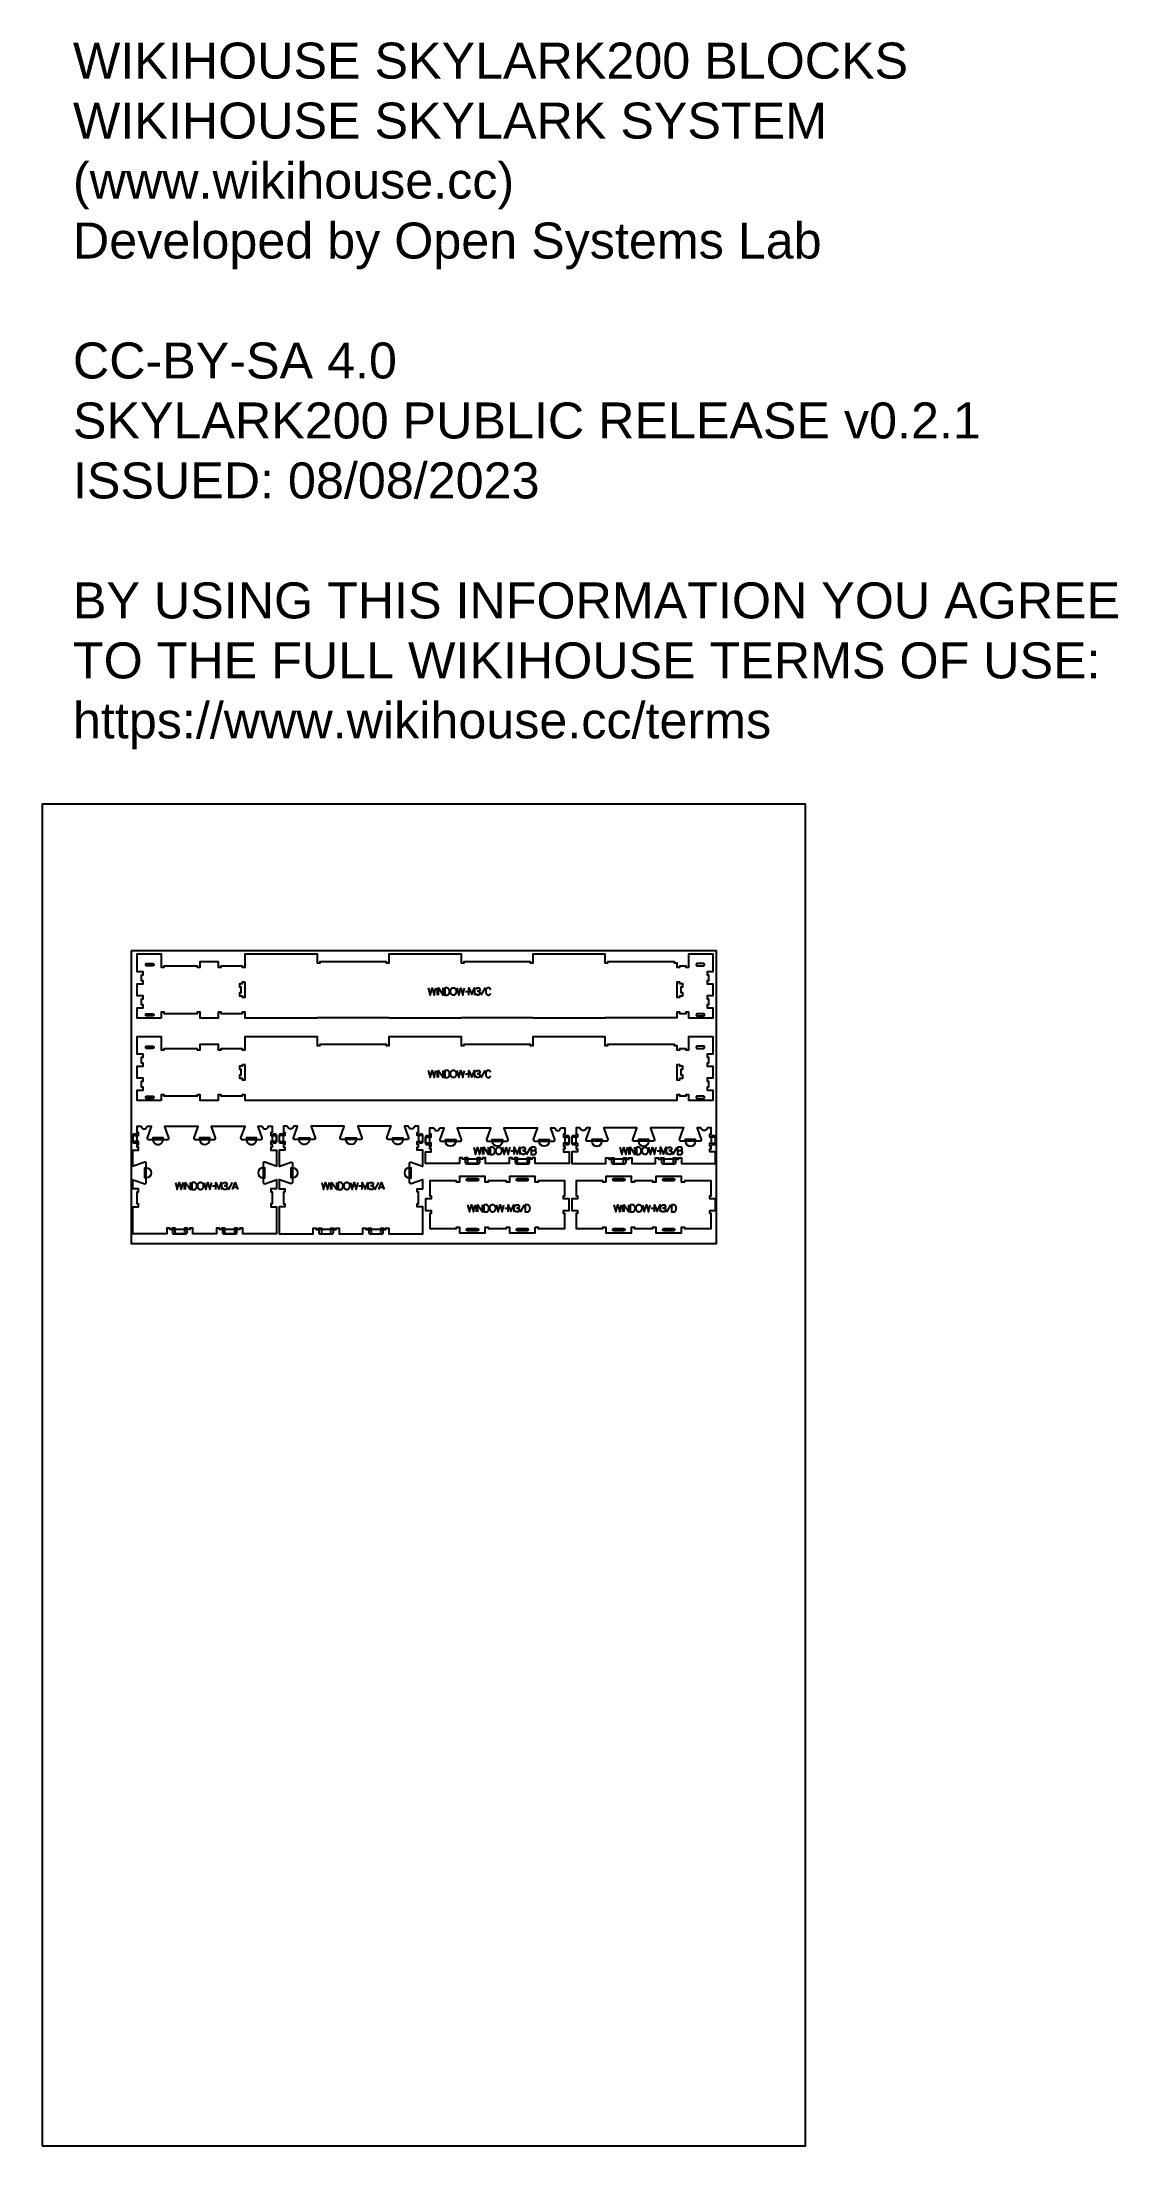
# Model space of a CAD drawing. Extents: x 0 to 4485, y 0 to 8771.
import ezdxf

# ---------------------------------------------------------------- set-up
doc = ezdxf.new("R2010")
doc.units = 0
for name, color, linetype in [('0_SHEET_SPRUCEPLY_2440X122', 1, 'CONTINUOUS'), ('1_ANYTOOL_1MMDEEP_LABELS_S', 2, 'CONTINUOUS'), ('3_ANYTOOL_CUTTHROUGH_INSID', 4, 'CONTINUOUS'), ('4_ANYTOOL_CUTTHROUGH_OUTSI', 5, 'CONTINUOUS'), ('5_ANYTOOL_HALF_MILL_9MM_IN', 3, 'CONTINUOUS'), ('DONOTCUT', 7, 'CONTINUOUS'), ('README', 1, 'CONTINUOUS')]:
    doc.layers.add(name, color=color, linetype=linetype)
doc.styles.add('ARIAL', font='arial.ttf')

msp = doc.modelspace()

# ---------------------------------------------------------------- texts
at = {"layer": 'README', "insert": (128.7, 8768.5, 0), "char_height": 150, "width": 8996.739, "attachment_point": 1, "style": 'ARIAL'}
msp.add_mtext('{\\fArial;WIKIHOUSE SKYLARK200 BLOCKS}\\P{\\fArial;WIKIHOUSE SKYLARK SYSTEM}\\P{\\fArial;(www.wikihouse.cc)}\\P{\\fArial;Developed by Open Systems Lab}\\P\\P{\\fArial;CC-BY-SA 4.0}\\P{\\fArial;SKYLARK200 PUBLIC RELEASE v0.2.1}\\P{\\fArial;ISSUED: 08/08/2023}\\P\\P{\\fArial;BY USING THIS INFORMATION YOU AGREE }\\P{\\fArial;TO THE FULL WIKIHOUSE TERMS OF USE:}\\P{\\fArial;https://www.wikihouse.cc/terms}', dxfattribs=at)

# ---------------------------------------------------------------- linework, layer by layer
at = {"layer": '0_SHEET_SPRUCEPLY_2440X122'}
msp.add_lwpolyline([(371.7, 4982.6), (371.7, 3762.6), (2811.7, 3762.6), (2811.7, 4982.6)], close=True, dxfattribs=at)
at = {"layer": '1_ANYTOOL_1MMDEEP_LABELS_S', "color": 2}
for points in [[(1610.1, 4827.9), (1617.8, 4797.9), (1626.2, 4827), (1634.7, 4797.9), (1642.2, 4827.9)], [(1646.6, 4827.9), (1646.6, 4797.9)], [(1652.6, 4797.9), (1652.6, 4827.9), (1672.6, 4797.9), (1672.6, 4827.9)], [(1729.5, 4827.9), (1737.2, 4797.9), (1745.6, 4827), (1754.1, 4797.9), (1761.6, 4827.9)], [(1779, 4797.9), (1779, 4827.9), (1791, 4799.6), (1803, 4827.8), (1803, 4797.9)], [(1809.2, 4823), (1809.4, 4823.3), (1809.6, 4823.6), (1809.7, 4823.9), (1809.9, 4824.2), (1810.1, 4824.4), (1810.3, 4824.7), (1810.5, 4824.9), (1810.6, 4825), (1810.7, 4825.2), (1810.8, 4825.3), (1810.9, 4825.4), (1811, 4825.5), (1811.1, 4825.6), (1811.2, 4825.7), (1811.3, 4825.8), (1811.4, 4825.9), (1811.5, 4826), (1811.7, 4826.1), (1811.8, 4826.2), (1811.9, 4826.3), (1812, 4826.4), (1812.1, 4826.5), (1812.3, 4826.5), (1812.4, 4826.6), (1812.5, 4826.7), (1812.6, 4826.8), (1812.8, 4826.9), (1812.9, 4826.9), (1813, 4827), (1813.2, 4827.1), (1813.3, 4827.1), (1813.5, 4827.2), (1813.6, 4827.2), (1813.7, 4827.3), (1813.9, 4827.4), (1814, 4827.4), (1814.2, 4827.5), (1814.3, 4827.5), (1814.5, 4827.5), (1814.8, 4827.6), (1815.1, 4827.7), (1815.4, 4827.8), (1815.7, 4827.8), (1816, 4827.9), (1816.4, 4827.9), (1816.7, 4827.9), (1817.1, 4827.9), (1817.4, 4827.9), (1817.6, 4827.9), (1817.8, 4827.9), (1818, 4827.9), (1818.2, 4827.9), (1818.4, 4827.9), (1818.6, 4827.9), (1818.8, 4827.8), (1819, 4827.8), (1819.2, 4827.8), (1819.4, 4827.8), (1819.6, 4827.7), (1819.8, 4827.7), (1820, 4827.6), (1820.1, 4827.6), (1820.3, 4827.5), (1820.5, 4827.5), (1820.7, 4827.4), (1820.8, 4827.3), (1821, 4827.3), (1821.2, 4827.2), (1821.3, 4827.1), (1821.5, 4827), (1821.6, 4827), (1821.8, 4826.9), (1821.9, 4826.8), (1822.1, 4826.7), (1822.2, 4826.6), (1822.4, 4826.5), (1822.5, 4826.4), (1822.7, 4826.3), (1822.8, 4826.2), (1822.9, 4826), (1823.1, 4825.9), (1823.2, 4825.8), (1823.3, 4825.7), (1823.4, 4825.6), (1823.5, 4825.4), (1823.6, 4825.3), (1823.7, 4825.1), (1823.8, 4825), (1823.9, 4824.9), (1824, 4824.7), (1824.1, 4824.6), (1824.2, 4824.4), (1824.3, 4824.3), (1824.4, 4824.1), (1824.4, 4823.9), (1824.5, 4823.8), (1824.6, 4823.6), (1824.6, 4823.4), (1824.7, 4823.3), (1824.7, 4823.1), (1824.8, 4822.9), (1824.8, 4822.7), (1824.9, 4822.5), (1824.9, 4822.3), (1824.9, 4822.1), (1824.9, 4821.9), (1825, 4821.7), (1825, 4821.5), (1825, 4821.3), (1825, 4821.1), (1825, 4820.9), (1825, 4820.3), (1825, 4820), (1825, 4819.7), (1824.9, 4819.4), (1824.9, 4819.1), (1824.9, 4818.9), (1824.8, 4818.8), (1824.8, 4818.6), (1824.8, 4818.5), (1824.7, 4818.4), (1824.7, 4818.2), (1824.7, 4818.1), (1824.6, 4818), (1824.6, 4817.9), (1824.5, 4817.7), (1824.5, 4817.6), (1824.5, 4817.5), (1824.4, 4817.4), (1824.4, 4817.3), (1824.3, 4817.2), (1824.2, 4817), (1824.2, 4816.9), (1824.1, 4816.8), (1824.1, 4816.7), (1824, 4816.6), (1823.9, 4816.5), (1823.8, 4816.4), (1823.7, 4816.3), (1823.5, 4816.1), (1823.4, 4815.9), (1823.2, 4815.8), (1823.1, 4815.7), (1823.1, 4815.6), (1823, 4815.5), (1822.9, 4815.5), (1822.8, 4815.4), (1822.7, 4815.3), (1822.6, 4815.3), (1822.5, 4815.2), (1822.5, 4815.1), (1822.4, 4815.1), (1822.3, 4815), (1822.2, 4815), (1822.1, 4814.9), (1822, 4814.9), (1821.9, 4814.8), (1821.8, 4814.7), (1821.7, 4814.7), (1821.6, 4814.6), (1821.5, 4814.6), (1821.4, 4814.6), (1821.3, 4814.5), (1821.2, 4814.5), (1821, 4814.4), (1820.8, 4814.3), (1820.5, 4814.3), (1820.3, 4814.2), (1820.1, 4814.1), (1819.9, 4814.1), (1819.6, 4814), (1819.4, 4814), (1819.2, 4813.9), (1819, 4813.9), (1818.7, 4813.9), (1818.5, 4813.8), (1818.2, 4813.8), (1818, 4813.8), (1817.8, 4813.8), (1817.5, 4813.8), (1817.3, 4813.7), (1813.6, 4813.7)], [(1846.8, 4827.5), (1829.6, 4796.7)], [(1870.4, 4820.4), (1870.2, 4820.8), (1870.1, 4821.2), (1869.9, 4821.6), (1869.7, 4822), (1869.5, 4822.4), (1869.3, 4822.7), (1869.1, 4823.1), (1868.8, 4823.4), (1868.6, 4823.7), (1868.3, 4824.1), (1868.1, 4824.4), (1867.8, 4824.7), (1867.5, 4825), (1867.2, 4825.3), (1866.9, 4825.5), (1866.6, 4825.8), (1866.5, 4825.9), (1866.3, 4826.1), (1866.2, 4826.2), (1866, 4826.3), (1865.8, 4826.4), (1865.7, 4826.5), (1865.5, 4826.6), (1865.3, 4826.7), (1865.1, 4826.8), (1865, 4826.9), (1864.8, 4827), (1864.6, 4827.1), (1864.4, 4827.2), (1864.2, 4827.3), (1864, 4827.3), (1863.9, 4827.4), (1863.7, 4827.5), (1863.5, 4827.5), (1863.3, 4827.6), (1863.1, 4827.6), (1862.9, 4827.7), (1862.7, 4827.7), (1862.5, 4827.8), (1862.3, 4827.8), (1862.1, 4827.8), (1861.8, 4827.9), (1861.6, 4827.9), (1861.4, 4827.9), (1861.2, 4827.9), (1861, 4827.9), (1860.8, 4827.9), (1860.5, 4827.9), (1860.2, 4827.9), (1859.8, 4827.9), (1859.5, 4827.9), (1859.2, 4827.9), (1858.9, 4827.8), (1858.6, 4827.8), (1858.2, 4827.7), (1857.9, 4827.6), (1857.6, 4827.6), (1857.3, 4827.5), (1857.1, 4827.4), (1856.8, 4827.3), (1856.5, 4827.2), (1856.3, 4827.1), (1856.2, 4827), (1856.1, 4827), (1855.9, 4826.9), (1855.8, 4826.8), (1855.7, 4826.8), (1855.6, 4826.7), (1855.4, 4826.6), (1855.3, 4826.5), (1855.2, 4826.5), (1855, 4826.4), (1854.9, 4826.3), (1854.8, 4826.2), (1854.7, 4826.1), (1854.4, 4825.9), (1854.2, 4825.7), (1854, 4825.5), (1853.8, 4825.3), (1853.6, 4825.1), (1853.3, 4824.8), (1853.1, 4824.6), (1852.9, 4824.3), (1852.7, 4824.1), (1852.6, 4823.8), (1852.4, 4823.5), (1852.2, 4823.2), (1851.9, 4822.7), (1851.5, 4822.1), (1851.2, 4821.5), (1851, 4820.8), (1850.7, 4820.2), (1850.5, 4819.6), (1850.3, 4819), (1850.1, 4818.3), (1849.9, 4817.7), (1849.8, 4817), (1849.7, 4816.4), (1849.6, 4815.7), (1849.5, 4815), (1849.4, 4814.3), (1849.4, 4813.6), (1849.4, 4812.9), (1849.4, 4812.2), (1849.4, 4811.5), (1849.5, 4810.9), (1849.6, 4810.2), (1849.7, 4809.5), (1849.8, 4808.9), (1849.9, 4808.2), (1850, 4807.9), (1850.1, 4807.6), (1850.2, 4807.2), (1850.3, 4806.9), (1850.4, 4806.6), (1850.5, 4806.3), (1850.6, 4806), (1850.7, 4805.7), (1851, 4805), (1851.3, 4804.4), (1851.6, 4803.8), (1851.9, 4803.2), (1852.2, 4802.6), (1852.4, 4802.3), (1852.6, 4802.1), (1852.8, 4801.8), (1853, 4801.5), (1853.2, 4801.3), (1853.4, 4801), (1853.6, 4800.8), (1853.8, 4800.6), (1854.1, 4800.4), (1854.3, 4800.2), (1854.5, 4800), (1854.7, 4799.9), (1854.8, 4799.8), (1854.9, 4799.7), (1855, 4799.6), (1855.2, 4799.5), (1855.3, 4799.4), (1855.4, 4799.3), (1855.6, 4799.3), (1855.7, 4799.2), (1855.8, 4799.1), (1856, 4799), (1856.1, 4799), (1856.4, 4798.8), (1856.7, 4798.7), (1856.9, 4798.6), (1857.2, 4798.5), (1857.5, 4798.4), (1857.9, 4798.3), (1858.2, 4798.2), (1858.5, 4798.2), (1858.8, 4798.1), (1859.1, 4798), (1859.5, 4798), (1859.8, 4798), (1860.2, 4798), (1860.5, 4797.9), (1860.9, 4797.9), (1861.3, 4797.9), (1861.6, 4798), (1861.8, 4798), (1862, 4798), (1862.2, 4798), (1862.4, 4798), (1862.5, 4798.1), (1862.7, 4798.1), (1862.9, 4798.1), (1863.1, 4798.2), (1863.2, 4798.2), (1863.4, 4798.2), (1863.6, 4798.3), (1863.7, 4798.3), (1863.9, 4798.4), (1864, 4798.5), (1864.2, 4798.5), (1864.4, 4798.6), (1864.5, 4798.6), (1864.7, 4798.7), (1864.8, 4798.8), (1865, 4798.9), (1865.1, 4798.9), (1865.3, 4799), (1865.4, 4799.1), (1865.6, 4799.2), (1865.7, 4799.3), (1865.8, 4799.4), (1866, 4799.5), (1866.1, 4799.6), (1866.4, 4799.8), (1866.6, 4800), (1866.9, 4800.2), (1867.1, 4800.4), (1867.4, 4800.7), (1867.6, 4800.9), (1867.8, 4801.2), (1868.1, 4801.4), (1868.3, 4801.7), (1868.5, 4802), (1868.7, 4802.2), (1868.9, 4802.5), (1869.1, 4802.8), (1869.3, 4803.1), (1869.5, 4803.4), (1869.7, 4803.8)], [(1773.8, 4811.8), (1765, 4811.7)], [(1816.3, 4813.7), (1816.8, 4813.7), (1817.2, 4813.6), (1817.6, 4813.6), (1818.1, 4813.5), (1818.5, 4813.5), (1818.9, 4813.4), (1819.3, 4813.3), (1819.7, 4813.2), (1820.1, 4813.1), (1820.5, 4812.9), (1820.9, 4812.8), (1821.3, 4812.7), (1821.7, 4812.5), (1822.1, 4812.3), (1822.4, 4812.2), (1822.8, 4812), (1823, 4811.9), (1823.2, 4811.8), (1823.3, 4811.7), (1823.3, 4811.7), (1823.4, 4811.6), (1823.5, 4811.5), (1823.6, 4811.5), (1823.7, 4811.4), (1823.7, 4811.4), (1823.8, 4811.3), (1823.9, 4811.2), (1824, 4811.2), (1824, 4811.1), (1824.1, 4811), (1824.2, 4811), (1824.2, 4810.9), (1824.3, 4810.8), (1824.4, 4810.8), (1824.4, 4810.7), (1824.5, 4810.6), (1824.6, 4810.5), (1824.6, 4810.5), (1824.7, 4810.4), (1824.7, 4810.3), (1824.8, 4810.2), (1824.8, 4810.1), (1824.9, 4810), (1824.9, 4810), (1825, 4809.9), (1825, 4809.8), (1825.1, 4809.7), (1825.1, 4809.6), (1825.2, 4809.5), (1825.2, 4809.4), (1825.2, 4809.3), (1825.3, 4809.2), (1825.4, 4809.1), (1825.4, 4808.9), (1825.5, 4808.7), (1825.5, 4808.4), (1825.6, 4808.2), (1825.6, 4808), (1825.7, 4807.8), (1825.7, 4807.6), (1825.7, 4807.3), (1825.7, 4807.1), (1825.8, 4806.9), (1825.8, 4806.6), (1825.8, 4806.4), (1825.8, 4806.1), (1825.8, 4805.8), (1825.8, 4805.6), (1825.7, 4805.3), (1825.7, 4805), (1825.7, 4804.8), (1825.7, 4804.5), (1825.6, 4804.3), (1825.6, 4804), (1825.5, 4803.8), (1825.5, 4803.6), (1825.4, 4803.4), (1825.4, 4803.1), (1825.3, 4802.9), (1825.2, 4802.7), (1825.2, 4802.5), (1825.1, 4802.3), (1825, 4802.1), (1824.9, 4801.9), (1824.8, 4801.7), (1824.7, 4801.6), (1824.6, 4801.4), (1824.5, 4801.2), (1824.4, 4801.1), (1824.3, 4800.9), (1824.1, 4800.7), (1824, 4800.6), (1823.9, 4800.5), (1823.9, 4800.4), (1823.8, 4800.4), (1823.7, 4800.3), (1823.7, 4800.2), (1823.6, 4800.2), (1823.5, 4800.1), (1823.4, 4800), (1823.3, 4799.9), (1823.1, 4799.8), (1823, 4799.7), (1822.8, 4799.6), (1822.6, 4799.4), (1822.5, 4799.3), (1822.3, 4799.2), (1822.1, 4799.1), (1821.9, 4799), (1821.7, 4799), (1821.6, 4798.9), (1821.4, 4798.8), (1821.2, 4798.7), (1821, 4798.6), (1820.8, 4798.6), (1820.6, 4798.5), (1820.4, 4798.4), (1820.1, 4798.4), (1819.9, 4798.3), (1819.7, 4798.3), (1819.5, 4798.2), (1819.2, 4798.2), (1819, 4798.1), (1818.8, 4798.1), (1818.5, 4798.1), (1818.1, 4798), (1817.6, 4798), (1817, 4797.9), (1816.5, 4797.9), (1816.1, 4797.9), (1815.8, 4798), (1815.4, 4798), (1815, 4798), (1814.7, 4798.1), (1814.5, 4798.1), (1814.3, 4798.1), (1814.2, 4798.2), (1814, 4798.2), (1813.8, 4798.2), (1813.7, 4798.3), (1813.5, 4798.3), (1813.4, 4798.4), (1813.2, 4798.4), (1813, 4798.5), (1812.9, 4798.5), (1812.7, 4798.6), (1812.6, 4798.7), (1812.4, 4798.7), (1812.3, 4798.8), (1812.2, 4798.9), (1812, 4798.9), (1811.9, 4799), (1811.7, 4799.1), (1811.6, 4799.2), (1811.5, 4799.3), (1811.3, 4799.4), (1811.2, 4799.5), (1811.1, 4799.5), (1810.9, 4799.6), (1810.8, 4799.7), (1810.7, 4799.8), (1810.6, 4799.9), (1810.5, 4800.1), (1810.3, 4800.2), (1810.2, 4800.3), (1810.1, 4800.4), (1810, 4800.5), (1809.9, 4800.6), (1809.8, 4800.8), (1809.7, 4800.9), (1809.6, 4801), (1809.5, 4801.1), (1809.4, 4801.3), (1809.3, 4801.4), (1809.2, 4801.6), (1809.1, 4801.7), (1809, 4801.8), (1808.9, 4802), (1808.7, 4802.3), (1808.6, 4802.6), (1808.4, 4802.9), (1808.3, 4803.3), (1808.1, 4803.6)], [(1610.1, 4484), (1617.8, 4454), (1626.2, 4483.1), (1634.7, 4454), (1642.2, 4484)], [(1646.6, 4484), (1646.6, 4454)], [(1652.6, 4454), (1652.6, 4484), (1672.6, 4454), (1672.6, 4484)], [(1729.5, 4484), (1737.2, 4454), (1745.6, 4483.1), (1754.1, 4454), (1761.6, 4484)], [(1779, 4454), (1779, 4484), (1791, 4455.6), (1803, 4483.8), (1803, 4454)], [(1809.2, 4479), (1809.4, 4479.4), (1809.6, 4479.6), (1809.7, 4479.9), (1809.9, 4480.2), (1810.1, 4480.5), (1810.3, 4480.7), (1810.5, 4481), (1810.6, 4481.1), (1810.7, 4481.2), (1810.8, 4481.3), (1810.9, 4481.4), (1811, 4481.5), (1811.1, 4481.6), (1811.2, 4481.8), (1811.3, 4481.9), (1811.4, 4482), (1811.5, 4482.1), (1811.7, 4482.1), (1811.8, 4482.2), (1811.9, 4482.3), (1812, 4482.4), (1812.1, 4482.5), (1812.3, 4482.6), (1812.4, 4482.7), (1812.5, 4482.7), (1812.6, 4482.8), (1812.8, 4482.9), (1812.9, 4483), (1813, 4483), (1813.2, 4483.1), (1813.3, 4483.2), (1813.5, 4483.2), (1813.6, 4483.3), (1813.7, 4483.3), (1813.9, 4483.4), (1814, 4483.4), (1814.2, 4483.5), (1814.3, 4483.5), (1814.5, 4483.6), (1814.8, 4483.7), (1815.1, 4483.7), (1815.4, 4483.8), (1815.7, 4483.9), (1816, 4483.9), (1816.4, 4483.9), (1816.7, 4484), (1817.1, 4484), (1817.4, 4484), (1817.6, 4484), (1817.8, 4484), (1818, 4484), (1818.2, 4483.9), (1818.4, 4483.9), (1818.6, 4483.9), (1818.8, 4483.9), (1819, 4483.9), (1819.2, 4483.8), (1819.4, 4483.8), (1819.6, 4483.8), (1819.8, 4483.7), (1820, 4483.7), (1820.1, 4483.6), (1820.3, 4483.6), (1820.5, 4483.5), (1820.7, 4483.4), (1820.8, 4483.4), (1821, 4483.3), (1821.2, 4483.2), (1821.3, 4483.2), (1821.5, 4483.1), (1821.6, 4483), (1821.8, 4482.9), (1821.9, 4482.8), (1822.1, 4482.7), (1822.2, 4482.6), (1822.4, 4482.5), (1822.5, 4482.4), (1822.7, 4482.3), (1822.8, 4482.2), (1822.9, 4482.1), (1823.1, 4482), (1823.2, 4481.8), (1823.3, 4481.7), (1823.4, 4481.6), (1823.5, 4481.5), (1823.6, 4481.3), (1823.7, 4481.2), (1823.8, 4481), (1823.9, 4480.9), (1824, 4480.8), (1824.1, 4480.6), (1824.2, 4480.5), (1824.3, 4480.3), (1824.4, 4480.1), (1824.4, 4480), (1824.5, 4479.8), (1824.6, 4479.6), (1824.6, 4479.5), (1824.7, 4479.3), (1824.7, 4479.1), (1824.8, 4478.9), (1824.8, 4478.7), (1824.9, 4478.6), (1824.9, 4478.4), (1824.9, 4478.2), (1824.9, 4478), (1825, 4477.8), (1825, 4477.6), (1825, 4477.4), (1825, 4477.2), (1825, 4476.9), (1825, 4476.4), (1825, 4476.1), (1825, 4475.7), (1824.9, 4475.4), (1824.9, 4475.1), (1824.9, 4475), (1824.8, 4474.8), (1824.8, 4474.7), (1824.8, 4474.6), (1824.7, 4474.4), (1824.7, 4474.3), (1824.7, 4474.1), (1824.6, 4474), (1824.6, 4473.9), (1824.5, 4473.8), (1824.5, 4473.6), (1824.5, 4473.5), (1824.4, 4473.4), (1824.4, 4473.3), (1824.3, 4473.2), (1824.2, 4473.1), (1824.2, 4473), (1824.1, 4472.9), (1824.1, 4472.8), (1824, 4472.7), (1823.9, 4472.6), (1823.8, 4472.5), (1823.7, 4472.3), (1823.5, 4472.1), (1823.4, 4472), (1823.2, 4471.8), (1823.1, 4471.7), (1823.1, 4471.7), (1823, 4471.6), (1822.9, 4471.5), (1822.8, 4471.4), (1822.7, 4471.4), (1822.6, 4471.3), (1822.5, 4471.2), (1822.5, 4471.2), (1822.4, 4471.1), (1822.3, 4471.1), (1822.2, 4471), (1822.1, 4470.9), (1822, 4470.9), (1821.9, 4470.8), (1821.8, 4470.8), (1821.7, 4470.7), (1821.6, 4470.7), (1821.5, 4470.6), (1821.4, 4470.6), (1821.3, 4470.6), (1821.2, 4470.5), (1821, 4470.4), (1820.8, 4470.4), (1820.5, 4470.3), (1820.3, 4470.2), (1820.1, 4470.2), (1819.9, 4470.1), (1819.6, 4470.1), (1819.4, 4470), (1819.2, 4470), (1819, 4469.9), (1818.7, 4469.9), (1818.5, 4469.9), (1818.2, 4469.8), (1818, 4469.8), (1817.8, 4469.8), (1817.5, 4469.8), (1817.3, 4469.8), (1813.6, 4469.7)], [(1846.8, 4483.5), (1829.6, 4452.7)], [(1870.4, 4476.5), (1870.2, 4476.9), (1870.1, 4477.3), (1869.9, 4477.7), (1869.7, 4478), (1869.5, 4478.4), (1869.3, 4478.8), (1869.1, 4479.1), (1868.8, 4479.4), (1868.6, 4479.8), (1868.3, 4480.1), (1868.1, 4480.4), (1867.8, 4480.7), (1867.5, 4481), (1867.2, 4481.3), (1866.9, 4481.6), (1866.6, 4481.9), (1866.5, 4482), (1866.3, 4482.1), (1866.2, 4482.2), (1866, 4482.4), (1865.8, 4482.5), (1865.7, 4482.6), (1865.5, 4482.7), (1865.3, 4482.8), (1865.1, 4482.9), (1865, 4483), (1864.8, 4483.1), (1864.6, 4483.1), (1864.4, 4483.2), (1864.2, 4483.3), (1864, 4483.4), (1863.9, 4483.4), (1863.7, 4483.5), (1863.5, 4483.6), (1863.3, 4483.6), (1863.1, 4483.7), (1862.9, 4483.7), (1862.7, 4483.8), (1862.5, 4483.8), (1862.3, 4483.8), (1862.1, 4483.9), (1861.8, 4483.9), (1861.6, 4483.9), (1861.4, 4483.9), (1861.2, 4484), (1861, 4484), (1860.8, 4484), (1860.5, 4484), (1860.2, 4484), (1859.8, 4484), (1859.5, 4483.9), (1859.2, 4483.9), (1858.9, 4483.9), (1858.6, 4483.8), (1858.2, 4483.8), (1857.9, 4483.7), (1857.6, 4483.6), (1857.3, 4483.5), (1857.1, 4483.4), (1856.8, 4483.3), (1856.5, 4483.2), (1856.3, 4483.1), (1856.2, 4483.1), (1856.1, 4483), (1855.9, 4482.9), (1855.8, 4482.9), (1855.7, 4482.8), (1855.6, 4482.7), (1855.4, 4482.7), (1855.3, 4482.6), (1855.2, 4482.5), (1855, 4482.4), (1854.9, 4482.3), (1854.8, 4482.2), (1854.7, 4482.1), (1854.4, 4482), (1854.2, 4481.8), (1854, 4481.6), (1853.8, 4481.3), (1853.6, 4481.1), (1853.3, 4480.9), (1853.1, 4480.6), (1852.9, 4480.4), (1852.7, 4480.1), (1852.6, 4479.9), (1852.4, 4479.6), (1852.2, 4479.3), (1851.9, 4478.7), (1851.5, 4478.1), (1851.2, 4477.5), (1851, 4476.9), (1850.7, 4476.3), (1850.5, 4475.6), (1850.3, 4475), (1850.1, 4474.4), (1849.9, 4473.7), (1849.8, 4473.1), (1849.7, 4472.4), (1849.6, 4471.7), (1849.5, 4471), (1849.4, 4470.4), (1849.4, 4469.7), (1849.4, 4469), (1849.4, 4468.3), (1849.4, 4467.6), (1849.5, 4466.9), (1849.6, 4466.2), (1849.7, 4465.6), (1849.8, 4464.9), (1849.9, 4464.2), (1850, 4463.9), (1850.1, 4463.6), (1850.2, 4463.3), (1850.3, 4463), (1850.4, 4462.6), (1850.5, 4462.3), (1850.6, 4462), (1850.7, 4461.7), (1851, 4461.1), (1851.3, 4460.5), (1851.6, 4459.9), (1851.9, 4459.3), (1852.2, 4458.7), (1852.4, 4458.4), (1852.6, 4458.1), (1852.8, 4457.8), (1853, 4457.6), (1853.2, 4457.3), (1853.4, 4457.1), (1853.6, 4456.8), (1853.8, 4456.6), (1854.1, 4456.4), (1854.3, 4456.2), (1854.5, 4456), (1854.7, 4455.9), (1854.8, 4455.8), (1854.9, 4455.7), (1855, 4455.6), (1855.2, 4455.5), (1855.3, 4455.5), (1855.4, 4455.4), (1855.6, 4455.3), (1855.7, 4455.2), (1855.8, 4455.1), (1856, 4455.1), (1856.1, 4455), (1856.4, 4454.9), (1856.7, 4454.8), (1856.9, 4454.6), (1857.2, 4454.5), (1857.5, 4454.4), (1857.9, 4454.3), (1858.2, 4454.3), (1858.5, 4454.2), (1858.8, 4454.1), (1859.1, 4454.1), (1859.5, 4454), (1859.8, 4454), (1860.2, 4454), (1860.5, 4454), (1860.9, 4454), (1861.3, 4454), (1861.6, 4454), (1861.8, 4454), (1862, 4454), (1862.2, 4454.1), (1862.4, 4454.1), (1862.5, 4454.1), (1862.7, 4454.1), (1862.9, 4454.2), (1863.1, 4454.2), (1863.2, 4454.2), (1863.4, 4454.3), (1863.6, 4454.3), (1863.7, 4454.4), (1863.9, 4454.4), (1864, 4454.5), (1864.2, 4454.6), (1864.4, 4454.6), (1864.5, 4454.7), (1864.7, 4454.7), (1864.8, 4454.8), (1865, 4454.9), (1865.1, 4455), (1865.3, 4455.1), (1865.4, 4455.1), (1865.6, 4455.2), (1865.7, 4455.3), (1865.8, 4455.4), (1866, 4455.5), (1866.1, 4455.6), (1866.4, 4455.8), (1866.6, 4456), (1866.9, 4456.2), (1867.1, 4456.5), (1867.4, 4456.7), (1867.6, 4457), (1867.8, 4457.2), (1868.1, 4457.5), (1868.3, 4457.7), (1868.5, 4458), (1868.7, 4458.3), (1868.9, 4458.6), (1869.1, 4458.9), (1869.3, 4459.2), (1869.5, 4459.5), (1869.7, 4459.8)], [(1773.8, 4467.9), (1765, 4467.8)], [(1816.3, 4469.7), (1816.8, 4469.7), (1817.2, 4469.7), (1817.6, 4469.6), (1818.1, 4469.6), (1818.5, 4469.5), (1818.9, 4469.4), (1819.3, 4469.3), (1819.7, 4469.2), (1820.1, 4469.1), (1820.5, 4469), (1820.9, 4468.9), (1821.3, 4468.7), (1821.7, 4468.5), (1822.1, 4468.4), (1822.4, 4468.2), (1822.8, 4468), (1823, 4467.9), (1823.2, 4467.8), (1823.3, 4467.8), (1823.3, 4467.7), (1823.4, 4467.6), (1823.5, 4467.6), (1823.6, 4467.5), (1823.7, 4467.5), (1823.7, 4467.4), (1823.8, 4467.3), (1823.9, 4467.3), (1824, 4467.2), (1824, 4467.1), (1824.1, 4467.1), (1824.2, 4467), (1824.2, 4466.9), (1824.3, 4466.9), (1824.4, 4466.8), (1824.4, 4466.7), (1824.5, 4466.6), (1824.6, 4466.6), (1824.6, 4466.5), (1824.7, 4466.4), (1824.7, 4466.3), (1824.8, 4466.3), (1824.8, 4466.2), (1824.9, 4466.1), (1824.9, 4466), (1825, 4465.9), (1825, 4465.8), (1825.1, 4465.7), (1825.1, 4465.7), (1825.2, 4465.6), (1825.2, 4465.5), (1825.2, 4465.4), (1825.3, 4465.3), (1825.4, 4465.1), (1825.4, 4464.9), (1825.5, 4464.7), (1825.5, 4464.5), (1825.6, 4464.3), (1825.6, 4464.1), (1825.7, 4463.8), (1825.7, 4463.6), (1825.7, 4463.4), (1825.7, 4463.2), (1825.8, 4462.9), (1825.8, 4462.7), (1825.8, 4462.4), (1825.8, 4462.1), (1825.8, 4461.9), (1825.8, 4461.6), (1825.7, 4461.3), (1825.7, 4461.1), (1825.7, 4460.8), (1825.7, 4460.6), (1825.6, 4460.3), (1825.6, 4460.1), (1825.5, 4459.9), (1825.5, 4459.6), (1825.4, 4459.4), (1825.4, 4459.2), (1825.3, 4459), (1825.2, 4458.8), (1825.2, 4458.6), (1825.1, 4458.4), (1825, 4458.2), (1824.9, 4458), (1824.8, 4457.8), (1824.7, 4457.6), (1824.6, 4457.4), (1824.5, 4457.3), (1824.4, 4457.1), (1824.3, 4456.9), (1824.1, 4456.8), (1824, 4456.6), (1823.9, 4456.6), (1823.9, 4456.5), (1823.8, 4456.4), (1823.7, 4456.3), (1823.7, 4456.3), (1823.6, 4456.2), (1823.5, 4456.1), (1823.4, 4456.1), (1823.3, 4455.9), (1823.1, 4455.8), (1823, 4455.7), (1822.8, 4455.6), (1822.6, 4455.5), (1822.5, 4455.4), (1822.3, 4455.3), (1822.1, 4455.2), (1821.9, 4455.1), (1821.7, 4455), (1821.6, 4454.9), (1821.4, 4454.8), (1821.2, 4454.7), (1821, 4454.7), (1820.8, 4454.6), (1820.6, 4454.5), (1820.4, 4454.5), (1820.1, 4454.4), (1819.9, 4454.4), (1819.7, 4454.3), (1819.5, 4454.3), (1819.2, 4454.2), (1819, 4454.2), (1818.8, 4454.1), (1818.5, 4454.1), (1818.1, 4454), (1817.6, 4454), (1817, 4454), (1816.5, 4454), (1816.1, 4454), (1815.8, 4454), (1815.4, 4454), (1815, 4454.1), (1814.7, 4454.1), (1814.5, 4454.1), (1814.3, 4454.2), (1814.2, 4454.2), (1814, 4454.2), (1813.8, 4454.3), (1813.7, 4454.3), (1813.5, 4454.4), (1813.4, 4454.4), (1813.2, 4454.5), (1813, 4454.5), (1812.9, 4454.6), (1812.7, 4454.6), (1812.6, 4454.7), (1812.4, 4454.8), (1812.3, 4454.8), (1812.2, 4454.9), (1812, 4455), (1811.9, 4455.1), (1811.7, 4455.1), (1811.6, 4455.2), (1811.5, 4455.3), (1811.3, 4455.4), (1811.2, 4455.5), (1811.1, 4455.6), (1810.9, 4455.7), (1810.8, 4455.8), (1810.7, 4455.9), (1810.6, 4456), (1810.5, 4456.1), (1810.3, 4456.2), (1810.2, 4456.3), (1810.1, 4456.4), (1810, 4456.5), (1809.9, 4456.7), (1809.8, 4456.8), (1809.7, 4456.9), (1809.6, 4457.1), (1809.5, 4457.2), (1809.4, 4457.3), (1809.3, 4457.5), (1809.2, 4457.6), (1809.1, 4457.7), (1809, 4457.9), (1808.9, 4458), (1808.7, 4458.3), (1808.6, 4458.7), (1808.4, 4459), (1808.3, 4459.3), (1808.1, 4459.7)], [(1799.3, 4163.5), (1807, 4133.5), (1815.4, 4162.6), (1823.9, 4133.5), (1831.4, 4163.5)], [(1835.8, 4163.5), (1835.8, 4133.5)], [(1841.8, 4133.5), (1841.8, 4163.5), (1861.8, 4133.5), (1861.8, 4163.5)], [(1918.7, 4163.5), (1926.4, 4133.5), (1934.8, 4162.6), (1943.3, 4133.5), (1950.8, 4163.5)], [(1963, 4147.4), (1954.2, 4147.3)], [(1968.2, 4133.5), (1968.2, 4163.5), (1980.2, 4135.1), (1992.2, 4163.4), (1992.2, 4133.5)], [(2005.5, 4149.3), (2006, 4149.3), (2006.4, 4149.2), (2006.8, 4149.2), (2007.3, 4149.1), (2007.7, 4149), (2008.1, 4149), (2008.5, 4148.9), (2008.9, 4148.8), (2009.3, 4148.6), (2009.7, 4148.5), (2010.1, 4148.4), (2010.5, 4148.2), (2010.9, 4148.1), (2011.3, 4147.9), (2011.6, 4147.7), (2012, 4147.5), (2012.2, 4147.4), (2012.4, 4147.3), (2012.5, 4147.3), (2012.5, 4147.2), (2012.6, 4147.2), (2012.7, 4147.1), (2012.8, 4147.1), (2012.9, 4147), (2012.9, 4146.9), (2013, 4146.9), (2013.1, 4146.8), (2013.2, 4146.7), (2013.2, 4146.7), (2013.3, 4146.6), (2013.4, 4146.5), (2013.4, 4146.5), (2013.5, 4146.4), (2013.6, 4146.3), (2013.6, 4146.3), (2013.7, 4146.2), (2013.8, 4146.1), (2013.8, 4146), (2013.9, 4145.9), (2013.9, 4145.9), (2014, 4145.8), (2014, 4145.7), (2014.1, 4145.6), (2014.1, 4145.5), (2014.2, 4145.5), (2014.2, 4145.4), (2014.3, 4145.3), (2014.3, 4145.2), (2014.4, 4145.1), (2014.4, 4145), (2014.4, 4144.9), (2014.5, 4144.8), (2014.6, 4144.6), (2014.6, 4144.4), (2014.7, 4144.2), (2014.7, 4144), (2014.8, 4143.8), (2014.8, 4143.6), (2014.9, 4143.4), (2014.9, 4143.2), (2014.9, 4142.9), (2014.9, 4142.7), (2015, 4142.4), (2015, 4142.2), (2015, 4142), (2015, 4141.7), (2015, 4141.4), (2014.9, 4141.1), (2014.9, 4140.9), (2014.9, 4140.6), (2014.9, 4140.4), (2014.8, 4140.1), (2014.8, 4139.9), (2014.8, 4139.6), (2014.7, 4139.4), (2014.7, 4139.2), (2014.6, 4138.9), (2014.6, 4138.7), (2014.5, 4138.5), (2014.4, 4138.3), (2014.3, 4138.1), (2014.3, 4137.9), (2014.2, 4137.7), (2014.1, 4137.5), (2014, 4137.3), (2013.9, 4137.1), (2013.8, 4137), (2013.7, 4136.8), (2013.6, 4136.6), (2013.4, 4136.5), (2013.3, 4136.3), (2013.2, 4136.2), (2013.1, 4136.1), (2013.1, 4136), (2013, 4135.9), (2012.9, 4135.9), (2012.9, 4135.8), (2012.8, 4135.7), (2012.7, 4135.7), (2012.6, 4135.6), (2012.5, 4135.5), (2012.3, 4135.4), (2012.2, 4135.2), (2012, 4135.1), (2011.8, 4135), (2011.7, 4134.9), (2011.5, 4134.8), (2011.3, 4134.7), (2011.1, 4134.6), (2010.9, 4134.5), (2010.8, 4134.4), (2010.6, 4134.4), (2010.4, 4134.3), (2010.2, 4134.2), (2010, 4134.1), (2009.8, 4134.1), (2009.5, 4134), (2009.3, 4133.9), (2009.1, 4133.9), (2008.9, 4133.8), (2008.7, 4133.8), (2008.4, 4133.7), (2008.2, 4133.7), (2008, 4133.7), (2007.7, 4133.6), (2007.3, 4133.6), (2006.8, 4133.5), (2006.2, 4133.5), (2005.7, 4133.5), (2005.3, 4133.5), (2005, 4133.5), (2004.6, 4133.6), (2004.2, 4133.6), (2003.9, 4133.7), (2003.7, 4133.7), (2003.5, 4133.7), (2003.4, 4133.7), (2003.2, 4133.8), (2003, 4133.8), (2002.9, 4133.9), (2002.7, 4133.9), (2002.5, 4134), (2002.4, 4134), (2002.2, 4134.1), (2002.1, 4134.1), (2001.9, 4134.2), (2001.8, 4134.2), (2001.6, 4134.3), (2001.5, 4134.4), (2001.3, 4134.5), (2001.2, 4134.5), (2001.1, 4134.6), (2000.9, 4134.7), (2000.8, 4134.8), (2000.7, 4134.8), (2000.5, 4134.9), (2000.4, 4135), (2000.3, 4135.1), (2000.1, 4135.2), (2000, 4135.3), (1999.9, 4135.4), (1999.8, 4135.5), (1999.7, 4135.6), (1999.5, 4135.7), (1999.4, 4135.9), (1999.3, 4136), (1999.2, 4136.1), (1999.1, 4136.2), (1999, 4136.3), (1998.9, 4136.5), (1998.8, 4136.6), (1998.7, 4136.7), (1998.6, 4136.9), (1998.5, 4137), (1998.4, 4137.1), (1998.3, 4137.3), (1998.2, 4137.4), (1998.1, 4137.6), (1997.9, 4137.9), (1997.8, 4138.2), (1997.6, 4138.5), (1997.5, 4138.9), (1997.3, 4139.2)], [(1998.4, 4158.6), (1998.6, 4158.9), (1998.7, 4159.2), (1998.9, 4159.5), (1999.1, 4159.7), (1999.3, 4160), (1999.5, 4160.3), (1999.7, 4160.5), (1999.8, 4160.6), (1999.9, 4160.7), (2000, 4160.9), (2000.1, 4161), (2000.2, 4161.1), (2000.3, 4161.2), (2000.4, 4161.3), (2000.5, 4161.4), (2000.6, 4161.5), (2000.7, 4161.6), (2000.9, 4161.7), (2001, 4161.8), (2001.1, 4161.9), (2001.2, 4162), (2001.3, 4162), (2001.5, 4162.1), (2001.6, 4162.2), (2001.7, 4162.3), (2001.8, 4162.4), (2002, 4162.4), (2002.1, 4162.5), (2002.2, 4162.6), (2002.4, 4162.6), (2002.5, 4162.7), (2002.6, 4162.8), (2002.8, 4162.8), (2002.9, 4162.9), (2003.1, 4162.9), (2003.2, 4163), (2003.4, 4163), (2003.5, 4163.1), (2003.7, 4163.1), (2004, 4163.2), (2004.3, 4163.3), (2004.6, 4163.3), (2004.9, 4163.4), (2005.2, 4163.4), (2005.6, 4163.5), (2005.9, 4163.5), (2006.3, 4163.5), (2006.6, 4163.5), (2006.8, 4163.5), (2007, 4163.5), (2007.2, 4163.5), (2007.4, 4163.5), (2007.6, 4163.5), (2007.8, 4163.4), (2008, 4163.4), (2008.2, 4163.4), (2008.4, 4163.4), (2008.6, 4163.3), (2008.8, 4163.3), (2009, 4163.2), (2009.2, 4163.2), (2009.3, 4163.2), (2009.5, 4163.1), (2009.7, 4163), (2009.8, 4163), (2010, 4162.9), (2010.2, 4162.8), (2010.3, 4162.8), (2010.5, 4162.7), (2010.7, 4162.6), (2010.8, 4162.5), (2011, 4162.5), (2011.1, 4162.4), (2011.3, 4162.3), (2011.4, 4162.2), (2011.6, 4162.1), (2011.7, 4162), (2011.8, 4161.9), (2012, 4161.7), (2012.1, 4161.6), (2012.2, 4161.5), (2012.4, 4161.4), (2012.5, 4161.3), (2012.6, 4161.1), (2012.7, 4161), (2012.8, 4160.9), (2012.9, 4160.7), (2013, 4160.6), (2013.1, 4160.4), (2013.2, 4160.3), (2013.3, 4160.1), (2013.4, 4160), (2013.5, 4159.8), (2013.6, 4159.7), (2013.6, 4159.5), (2013.7, 4159.3), (2013.8, 4159.2), (2013.8, 4159), (2013.9, 4158.8), (2013.9, 4158.6), (2014, 4158.5), (2014, 4158.3), (2014, 4158.1), (2014.1, 4157.9), (2014.1, 4157.7), (2014.1, 4157.5), (2014.2, 4157.3), (2014.2, 4157.1), (2014.2, 4156.9), (2014.2, 4156.7), (2014.2, 4156.5), (2014.2, 4155.9), (2014.2, 4155.6), (2014.2, 4155.3), (2014.1, 4155), (2014.1, 4154.7), (2014.1, 4154.5), (2014, 4154.4), (2014, 4154.2), (2014, 4154.1), (2013.9, 4153.9), (2013.9, 4153.8), (2013.9, 4153.7), (2013.8, 4153.6), (2013.8, 4153.4), (2013.7, 4153.3), (2013.7, 4153.2), (2013.6, 4153.1), (2013.6, 4153), (2013.5, 4152.8), (2013.5, 4152.7), (2013.4, 4152.6), (2013.4, 4152.5), (2013.3, 4152.4), (2013.2, 4152.3), (2013.2, 4152.2), (2013.1, 4152.1), (2013, 4152), (2012.9, 4151.8), (2012.7, 4151.7), (2012.6, 4151.5), (2012.4, 4151.4), (2012.3, 4151.3), (2012.3, 4151.2), (2012.2, 4151.1), (2012.1, 4151.1), (2012, 4151), (2011.9, 4150.9), (2011.8, 4150.8), (2011.7, 4150.8), (2011.7, 4150.7), (2011.6, 4150.7), (2011.5, 4150.6), (2011.4, 4150.5), (2011.3, 4150.5), (2011.2, 4150.4), (2011.1, 4150.4), (2011, 4150.3), (2010.9, 4150.3), (2010.8, 4150.2), (2010.7, 4150.2), (2010.6, 4150.1), (2010.5, 4150.1), (2010.4, 4150), (2010.2, 4150), (2010, 4149.9), (2009.7, 4149.8), (2009.5, 4149.8), (2009.3, 4149.7), (2009.1, 4149.6), (2008.8, 4149.6), (2008.6, 4149.6), (2008.4, 4149.5), (2008.1, 4149.5), (2007.9, 4149.4), (2007.7, 4149.4), (2007.4, 4149.4), (2007.2, 4149.4), (2007, 4149.3), (2006.7, 4149.3), (2006.5, 4149.3), (2002.8, 4149.3)], [(2036, 4163), (2018.8, 4132.3)], [(2039.4, 4149.8), (2049.9, 4150), (2050.3, 4150), (2050.7, 4150), (2051.1, 4150.1), (2051.5, 4150.1), (2051.9, 4150.2), (2052.2, 4150.3), (2052.6, 4150.4), (2053, 4150.5), (2053.3, 4150.6), (2053.7, 4150.7), (2054, 4150.8), (2054.4, 4150.9), (2054.7, 4151.1), (2055, 4151.2), (2055.3, 4151.4), (2055.7, 4151.5), (2055.7, 4151.6), (2055.8, 4151.6), (2055.9, 4151.7), (2056, 4151.7), (2056, 4151.8), (2056.1, 4151.8), (2056.2, 4151.9), (2056.2, 4151.9), (2056.3, 4152), (2056.4, 4152), (2056.4, 4152.1), (2056.5, 4152.1), (2056.6, 4152.2), (2056.6, 4152.3), (2056.7, 4152.3), (2056.8, 4152.4), (2056.8, 4152.4), (2056.9, 4152.5), (2056.9, 4152.6), (2057, 4152.7), (2057, 4152.7), (2057.1, 4152.8), (2057.1, 4152.9), (2057.2, 4152.9), (2057.2, 4153), (2057.3, 4153.1), (2057.3, 4153.2), (2057.4, 4153.3), (2057.4, 4153.3), (2057.5, 4153.4), (2057.5, 4153.5), (2057.5, 4153.6), (2057.6, 4153.7), (2057.6, 4153.8), (2057.7, 4153.9), (2057.8, 4154.1), (2057.8, 4154.3), (2057.9, 4154.5), (2057.9, 4154.7), (2058, 4154.9), (2058, 4155.1), (2058, 4155.4), (2058.1, 4155.6), (2058.1, 4155.8), (2058.1, 4156), (2058.1, 4156.3), (2058.2, 4156.5), (2058.2, 4156.8), (2058.2, 4157), (2058.2, 4157.4), (2058.2, 4157.6), (2058.1, 4157.8), (2058.1, 4158), (2058.1, 4158.2), (2058.1, 4158.4), (2058.1, 4158.6), (2058, 4158.7), (2058, 4158.9), (2058, 4159.1), (2057.9, 4159.2), (2057.9, 4159.4), (2057.8, 4159.6), (2057.8, 4159.7), (2057.7, 4159.9), (2057.7, 4160), (2057.6, 4160.2), (2057.6, 4160.3), (2057.5, 4160.5), (2057.4, 4160.6), (2057.4, 4160.7), (2057.3, 4160.9), (2057.2, 4161), (2057.1, 4161.1), (2057.1, 4161.2), (2057, 4161.3), (2056.9, 4161.5), (2056.8, 4161.6), (2056.7, 4161.7), (2056.6, 4161.8), (2056.5, 4161.9), (2056.4, 4162), (2056.3, 4162.1), (2056.2, 4162.2), (2056.1, 4162.3), (2055.9, 4162.4), (2055.8, 4162.4), (2055.7, 4162.5), (2055.6, 4162.6), (2055.4, 4162.7), (2055.3, 4162.7), (2055.1, 4162.8), (2055, 4162.9), (2054.9, 4162.9), (2054.7, 4163), (2054.6, 4163.1), (2054.4, 4163.1), (2054.2, 4163.2), (2054.1, 4163.2), (2053.9, 4163.2), (2053.8, 4163.3), (2053.6, 4163.3), (2053.4, 4163.4), (2053.2, 4163.4), (2053, 4163.4), (2052.9, 4163.4), (2052.7, 4163.5), (2052.5, 4163.5), (2052.3, 4163.5), (2051.9, 4163.5), (2051.5, 4163.5), (2039.4, 4163.5)], [(2039.4, 4163.5), (2039.4, 4133.5), (2049.1, 4133.5), (2051.6, 4133.4), (2051.8, 4133.4), (2052.1, 4133.4), (2052.3, 4133.4), (2052.5, 4133.4), (2052.7, 4133.5), (2052.9, 4133.5), (2053.1, 4133.5), (2053.4, 4133.5), (2053.6, 4133.6), (2053.8, 4133.6), (2054, 4133.7), (2054.1, 4133.7), (2054.3, 4133.8), (2054.5, 4133.9), (2054.7, 4133.9), (2054.9, 4134), (2055.1, 4134.1), (2055.2, 4134.2), (2055.4, 4134.3), (2055.6, 4134.4), (2055.8, 4134.5), (2055.9, 4134.6), (2056.1, 4134.7), (2056.2, 4134.8), (2056.4, 4135), (2056.5, 4135.1), (2056.7, 4135.2), (2056.8, 4135.4), (2057, 4135.5), (2057.1, 4135.7), (2057.2, 4135.9), (2057.4, 4136), (2057.5, 4136.2), (2057.6, 4136.4), (2057.7, 4136.5), (2057.9, 4136.7), (2058, 4136.9), (2058.1, 4137.1), (2058.2, 4137.2), (2058.3, 4137.4), (2058.4, 4137.6), (2058.5, 4137.8), (2058.6, 4138), (2058.6, 4138.1), (2058.7, 4138.3), (2058.8, 4138.5), (2058.9, 4138.7), (2058.9, 4138.9), (2059, 4139.1), (2059.1, 4139.3), (2059.1, 4139.5), (2059.2, 4139.6), (2059.2, 4139.8), (2059.2, 4140), (2059.3, 4140.2), (2059.3, 4140.4), (2059.4, 4140.6), (2059.4, 4140.8), (2059.4, 4141), (2059.4, 4141.2), (2059.4, 4141.4), (2059.4, 4141.6), (2059.4, 4141.8), (2059.5, 4142), (2059.4, 4142.3), (2059.4, 4142.5), (2059.4, 4142.8), (2059.4, 4143), (2059.4, 4143.3), (2059.3, 4143.5), (2059.3, 4143.7), (2059.3, 4143.9), (2059.2, 4144.1), (2059.2, 4144.4), (2059.1, 4144.6), (2059, 4144.8), (2059, 4145), (2058.9, 4145.2), (2058.8, 4145.4), (2058.7, 4145.5), (2058.7, 4145.6), (2058.6, 4145.7), (2058.6, 4145.8), (2058.5, 4145.9), (2058.5, 4146), (2058.4, 4146.1), (2058.4, 4146.2), (2058.3, 4146.2), (2058.3, 4146.3), (2058.2, 4146.4), (2058.1, 4146.5), (2058.1, 4146.6), (2058, 4146.6), (2057.9, 4146.7), (2057.9, 4146.8), (2057.8, 4146.9), (2057.7, 4146.9), (2057.7, 4147), (2057.6, 4147.1), (2057.5, 4147.1), (2057.5, 4147.2), (2057.4, 4147.3), (2057.2, 4147.4), (2057.1, 4147.5), (2056.9, 4147.7), (2056.7, 4147.8), (2056.5, 4147.9), (2056.2, 4148.1), (2055.8, 4148.3), (2055.4, 4148.5), (2055, 4148.7), (2054.6, 4148.9), (2054.2, 4149), (2053.8, 4149.2), (2053.4, 4149.3), (2053, 4149.4), (2052.6, 4149.5), (2052.2, 4149.6), (2051.7, 4149.7), (2051.3, 4149.8), (2050.8, 4149.9), (2050.4, 4149.9), (2049.9, 4150)], [(2409.3, 4163.5), (2417, 4133.5), (2425.4, 4162.6), (2433.9, 4133.5), (2441.4, 4163.5)], [(2445.8, 4163.5), (2445.8, 4133.5)], [(2451.8, 4133.5), (2451.8, 4163.5), (2471.8, 4133.5), (2471.8, 4163.5)], [(2528.7, 4163.5), (2536.4, 4133.5), (2544.8, 4162.6), (2553.3, 4133.5), (2560.8, 4163.5)], [(2573, 4147.4), (2564.2, 4147.3)], [(2578.2, 4133.5), (2578.2, 4163.5), (2590.2, 4135.1), (2602.2, 4163.4), (2602.2, 4133.5)], [(2615.5, 4149.3), (2616, 4149.3), (2616.4, 4149.2), (2616.8, 4149.2), (2617.3, 4149.1), (2617.7, 4149), (2618.1, 4149), (2618.5, 4148.9), (2618.9, 4148.8), (2619.3, 4148.6), (2619.7, 4148.5), (2620.1, 4148.4), (2620.5, 4148.2), (2620.9, 4148.1), (2621.3, 4147.9), (2621.6, 4147.7), (2622, 4147.5), (2622.2, 4147.4), (2622.4, 4147.3), (2622.5, 4147.3), (2622.5, 4147.2), (2622.6, 4147.2), (2622.7, 4147.1), (2622.8, 4147.1), (2622.9, 4147), (2622.9, 4146.9), (2623, 4146.9), (2623.1, 4146.8), (2623.2, 4146.7), (2623.2, 4146.7), (2623.3, 4146.6), (2623.4, 4146.5), (2623.4, 4146.5), (2623.5, 4146.4), (2623.6, 4146.3), (2623.6, 4146.3), (2623.7, 4146.2), (2623.8, 4146.1), (2623.8, 4146), (2623.9, 4145.9), (2623.9, 4145.9), (2624, 4145.8), (2624, 4145.7), (2624.1, 4145.6), (2624.1, 4145.5), (2624.2, 4145.5), (2624.2, 4145.4), (2624.3, 4145.3), (2624.3, 4145.2), (2624.4, 4145.1), (2624.4, 4145), (2624.4, 4144.9), (2624.5, 4144.8), (2624.6, 4144.6), (2624.6, 4144.4), (2624.7, 4144.2), (2624.7, 4144), (2624.8, 4143.8), (2624.8, 4143.6), (2624.9, 4143.4), (2624.9, 4143.2), (2624.9, 4142.9), (2624.9, 4142.7), (2625, 4142.4), (2625, 4142.2), (2625, 4142), (2625, 4141.7), (2625, 4141.4), (2624.9, 4141.1), (2624.9, 4140.9), (2624.9, 4140.6), (2624.9, 4140.4), (2624.8, 4140.1), (2624.8, 4139.9), (2624.8, 4139.6), (2624.7, 4139.4), (2624.7, 4139.2), (2624.6, 4138.9), (2624.6, 4138.7), (2624.5, 4138.5), (2624.4, 4138.3), (2624.3, 4138.1), (2624.3, 4137.9), (2624.2, 4137.7), (2624.1, 4137.5), (2624, 4137.3), (2623.9, 4137.1), (2623.8, 4137), (2623.7, 4136.8), (2623.6, 4136.6), (2623.4, 4136.5), (2623.3, 4136.3), (2623.2, 4136.2), (2623.1, 4136.1), (2623.1, 4136), (2623, 4135.9), (2622.9, 4135.9), (2622.9, 4135.8), (2622.8, 4135.7), (2622.7, 4135.7), (2622.6, 4135.6), (2622.5, 4135.5), (2622.3, 4135.4), (2622.2, 4135.2), (2622, 4135.1), (2621.8, 4135), (2621.7, 4134.9), (2621.5, 4134.8), (2621.3, 4134.7), (2621.1, 4134.6), (2620.9, 4134.5), (2620.8, 4134.4), (2620.6, 4134.4), (2620.4, 4134.3), (2620.2, 4134.2), (2620, 4134.1), (2619.8, 4134.1), (2619.5, 4134), (2619.3, 4133.9), (2619.1, 4133.9), (2618.9, 4133.8), (2618.7, 4133.8), (2618.4, 4133.7), (2618.2, 4133.7), (2618, 4133.7), (2617.7, 4133.6), (2617.3, 4133.6), (2616.8, 4133.5), (2616.2, 4133.5), (2615.7, 4133.5), (2615.3, 4133.5), (2615, 4133.5), (2614.6, 4133.6), (2614.2, 4133.6), (2613.9, 4133.7), (2613.7, 4133.7), (2613.5, 4133.7), (2613.4, 4133.7), (2613.2, 4133.8), (2613, 4133.8), (2612.9, 4133.9), (2612.7, 4133.9), (2612.5, 4134), (2612.4, 4134), (2612.2, 4134.1), (2612.1, 4134.1), (2611.9, 4134.2), (2611.8, 4134.2), (2611.6, 4134.3), (2611.5, 4134.4), (2611.3, 4134.5), (2611.2, 4134.5), (2611.1, 4134.6), (2610.9, 4134.7), (2610.8, 4134.8), (2610.7, 4134.8), (2610.5, 4134.9), (2610.4, 4135), (2610.3, 4135.1), (2610.1, 4135.2), (2610, 4135.3), (2609.9, 4135.4), (2609.8, 4135.5), (2609.7, 4135.6), (2609.5, 4135.7), (2609.4, 4135.9), (2609.3, 4136), (2609.2, 4136.1), (2609.1, 4136.2), (2609, 4136.3), (2608.9, 4136.5), (2608.8, 4136.6), (2608.7, 4136.7), (2608.6, 4136.9), (2608.5, 4137), (2608.4, 4137.1), (2608.3, 4137.3), (2608.2, 4137.4), (2608.1, 4137.6), (2607.9, 4137.9), (2607.8, 4138.2), (2607.6, 4138.5), (2607.5, 4138.9), (2607.3, 4139.2)], [(2608.4, 4158.6), (2608.6, 4158.9), (2608.7, 4159.2), (2608.9, 4159.5), (2609.1, 4159.7), (2609.3, 4160), (2609.5, 4160.3), (2609.7, 4160.5), (2609.8, 4160.6), (2609.9, 4160.7), (2610, 4160.9), (2610.1, 4161), (2610.2, 4161.1), (2610.3, 4161.2), (2610.4, 4161.3), (2610.5, 4161.4), (2610.6, 4161.5), (2610.7, 4161.6), (2610.9, 4161.7), (2611, 4161.8), (2611.1, 4161.9), (2611.2, 4162), (2611.3, 4162), (2611.5, 4162.1), (2611.6, 4162.2), (2611.7, 4162.3), (2611.8, 4162.4), (2612, 4162.4), (2612.1, 4162.5), (2612.2, 4162.6), (2612.4, 4162.6), (2612.5, 4162.7), (2612.6, 4162.8), (2612.8, 4162.8), (2612.9, 4162.9), (2613.1, 4162.9), (2613.2, 4163), (2613.4, 4163), (2613.5, 4163.1), (2613.7, 4163.1), (2614, 4163.2), (2614.3, 4163.3), (2614.6, 4163.3), (2614.9, 4163.4), (2615.2, 4163.4), (2615.6, 4163.5), (2615.9, 4163.5), (2616.3, 4163.5), (2616.6, 4163.5), (2616.8, 4163.5), (2617, 4163.5), (2617.2, 4163.5), (2617.4, 4163.5), (2617.6, 4163.5), (2617.8, 4163.4), (2618, 4163.4), (2618.2, 4163.4), (2618.4, 4163.4), (2618.6, 4163.3), (2618.8, 4163.3), (2619, 4163.2), (2619.2, 4163.2), (2619.3, 4163.2), (2619.5, 4163.1), (2619.7, 4163), (2619.8, 4163), (2620, 4162.9), (2620.2, 4162.8), (2620.3, 4162.8), (2620.5, 4162.7), (2620.7, 4162.6), (2620.8, 4162.5), (2621, 4162.5), (2621.1, 4162.4), (2621.3, 4162.3), (2621.4, 4162.2), (2621.6, 4162.1), (2621.7, 4162), (2621.8, 4161.9), (2622, 4161.7), (2622.1, 4161.6), (2622.2, 4161.5), (2622.4, 4161.4), (2622.5, 4161.3), (2622.6, 4161.1), (2622.7, 4161), (2622.8, 4160.9), (2622.9, 4160.7), (2623, 4160.6), (2623.1, 4160.4), (2623.2, 4160.3), (2623.3, 4160.1), (2623.4, 4160), (2623.5, 4159.8), (2623.6, 4159.7), (2623.6, 4159.5), (2623.7, 4159.3), (2623.8, 4159.2), (2623.8, 4159), (2623.9, 4158.8), (2623.9, 4158.6), (2624, 4158.5), (2624, 4158.3), (2624, 4158.1), (2624.1, 4157.9), (2624.1, 4157.7), (2624.1, 4157.5), (2624.2, 4157.3), (2624.2, 4157.1), (2624.2, 4156.9), (2624.2, 4156.7), (2624.2, 4156.5), (2624.2, 4155.9), (2624.2, 4155.6), (2624.2, 4155.3), (2624.1, 4155), (2624.1, 4154.7), (2624.1, 4154.5), (2624, 4154.4), (2624, 4154.2), (2624, 4154.1), (2623.9, 4153.9), (2623.9, 4153.8), (2623.9, 4153.7), (2623.8, 4153.6), (2623.8, 4153.4), (2623.7, 4153.3), (2623.7, 4153.2), (2623.6, 4153.1), (2623.6, 4153), (2623.5, 4152.8), (2623.5, 4152.7), (2623.4, 4152.6), (2623.4, 4152.5), (2623.3, 4152.4), (2623.2, 4152.3), (2623.2, 4152.2), (2623.1, 4152.1), (2623, 4152), (2622.9, 4151.8), (2622.7, 4151.7), (2622.6, 4151.5), (2622.4, 4151.4), (2622.3, 4151.3), (2622.3, 4151.2), (2622.2, 4151.1), (2622.1, 4151.1), (2622, 4151), (2621.9, 4150.9), (2621.8, 4150.8), (2621.7, 4150.8), (2621.7, 4150.7), (2621.6, 4150.7), (2621.5, 4150.6), (2621.4, 4150.5), (2621.3, 4150.5), (2621.2, 4150.4), (2621.1, 4150.4), (2621, 4150.3), (2620.9, 4150.3), (2620.8, 4150.2), (2620.7, 4150.2), (2620.6, 4150.1), (2620.5, 4150.1), (2620.4, 4150), (2620.2, 4150), (2620, 4149.9), (2619.7, 4149.8), (2619.5, 4149.8), (2619.3, 4149.7), (2619.1, 4149.6), (2618.8, 4149.6), (2618.6, 4149.6), (2618.4, 4149.5), (2618.1, 4149.5), (2617.9, 4149.4), (2617.7, 4149.4), (2617.4, 4149.4), (2617.2, 4149.4), (2617, 4149.3), (2616.7, 4149.3), (2616.5, 4149.3), (2612.8, 4149.3)], [(2646, 4163), (2628.8, 4132.3)], [(2649.4, 4149.8), (2659.9, 4150), (2660.3, 4150), (2660.7, 4150), (2661.1, 4150.1), (2661.5, 4150.1), (2661.9, 4150.2), (2662.2, 4150.3), (2662.6, 4150.4), (2663, 4150.5), (2663.3, 4150.6), (2663.7, 4150.7), (2664, 4150.8), (2664.4, 4150.9), (2664.7, 4151.1), (2665, 4151.2), (2665.3, 4151.4), (2665.7, 4151.5), (2665.7, 4151.6), (2665.8, 4151.6), (2665.9, 4151.7), (2666, 4151.7), (2666, 4151.8), (2666.1, 4151.8), (2666.2, 4151.9), (2666.2, 4151.9), (2666.3, 4152), (2666.4, 4152), (2666.4, 4152.1), (2666.5, 4152.1), (2666.6, 4152.2), (2666.6, 4152.3), (2666.7, 4152.3), (2666.8, 4152.4), (2666.8, 4152.4), (2666.9, 4152.5), (2666.9, 4152.6), (2667, 4152.7), (2667, 4152.7), (2667.1, 4152.8), (2667.1, 4152.9), (2667.2, 4152.9), (2667.2, 4153), (2667.3, 4153.1), (2667.3, 4153.2), (2667.4, 4153.3), (2667.4, 4153.3), (2667.5, 4153.4), (2667.5, 4153.5), (2667.5, 4153.6), (2667.6, 4153.7), (2667.6, 4153.8), (2667.7, 4153.9), (2667.8, 4154.1), (2667.8, 4154.3), (2667.9, 4154.5), (2667.9, 4154.7), (2668, 4154.9), (2668, 4155.1), (2668, 4155.4), (2668.1, 4155.6), (2668.1, 4155.8), (2668.1, 4156), (2668.1, 4156.3), (2668.2, 4156.5), (2668.2, 4156.8), (2668.2, 4157), (2668.2, 4157.4), (2668.2, 4157.6), (2668.1, 4157.8), (2668.1, 4158), (2668.1, 4158.2), (2668.1, 4158.4), (2668.1, 4158.6), (2668, 4158.7), (2668, 4158.9), (2668, 4159.1), (2667.9, 4159.2), (2667.9, 4159.4), (2667.8, 4159.6), (2667.8, 4159.7), (2667.7, 4159.9), (2667.7, 4160), (2667.6, 4160.2), (2667.6, 4160.3), (2667.5, 4160.5), (2667.4, 4160.6), (2667.4, 4160.7), (2667.3, 4160.9), (2667.2, 4161), (2667.1, 4161.1), (2667.1, 4161.2), (2667, 4161.3), (2666.9, 4161.5), (2666.8, 4161.6), (2666.7, 4161.7), (2666.6, 4161.8), (2666.5, 4161.9), (2666.4, 4162), (2666.3, 4162.1), (2666.2, 4162.2), (2666.1, 4162.3), (2665.9, 4162.4), (2665.8, 4162.4), (2665.7, 4162.5), (2665.6, 4162.6), (2665.4, 4162.7), (2665.3, 4162.7), (2665.1, 4162.8), (2665, 4162.9), (2664.9, 4162.9), (2664.7, 4163), (2664.6, 4163.1), (2664.4, 4163.1), (2664.2, 4163.2), (2664.1, 4163.2), (2663.9, 4163.2), (2663.8, 4163.3), (2663.6, 4163.3), (2663.4, 4163.4), (2663.2, 4163.4), (2663, 4163.4), (2662.9, 4163.4), (2662.7, 4163.5), (2662.5, 4163.5), (2662.3, 4163.5), (2661.9, 4163.5), (2661.5, 4163.5), (2649.4, 4163.5)], [(2649.4, 4163.5), (2649.4, 4133.5), (2659.1, 4133.5), (2661.6, 4133.4), (2661.8, 4133.4), (2662.1, 4133.4), (2662.3, 4133.4), (2662.5, 4133.4), (2662.7, 4133.5), (2662.9, 4133.5), (2663.1, 4133.5), (2663.4, 4133.5), (2663.6, 4133.6), (2663.8, 4133.6), (2664, 4133.7), (2664.1, 4133.7), (2664.3, 4133.8), (2664.5, 4133.9), (2664.7, 4133.9), (2664.9, 4134), (2665.1, 4134.1), (2665.2, 4134.2), (2665.4, 4134.3), (2665.6, 4134.4), (2665.8, 4134.5), (2665.9, 4134.6), (2666.1, 4134.7), (2666.2, 4134.8), (2666.4, 4135), (2666.5, 4135.1), (2666.7, 4135.2), (2666.8, 4135.4), (2667, 4135.5), (2667.1, 4135.7), (2667.2, 4135.9), (2667.4, 4136), (2667.5, 4136.2), (2667.6, 4136.4), (2667.7, 4136.5), (2667.9, 4136.7), (2668, 4136.9), (2668.1, 4137.1), (2668.2, 4137.2), (2668.3, 4137.4), (2668.4, 4137.6), (2668.5, 4137.8), (2668.6, 4138), (2668.6, 4138.1), (2668.7, 4138.3), (2668.8, 4138.5), (2668.9, 4138.7), (2668.9, 4138.9), (2669, 4139.1), (2669.1, 4139.3), (2669.1, 4139.5), (2669.2, 4139.6), (2669.2, 4139.8), (2669.2, 4140), (2669.3, 4140.2), (2669.3, 4140.4), (2669.4, 4140.6), (2669.4, 4140.8), (2669.4, 4141), (2669.4, 4141.2), (2669.4, 4141.4), (2669.4, 4141.6), (2669.4, 4141.8), (2669.5, 4142), (2669.4, 4142.3), (2669.4, 4142.5), (2669.4, 4142.8), (2669.4, 4143), (2669.4, 4143.3), (2669.3, 4143.5), (2669.3, 4143.7), (2669.3, 4143.9), (2669.2, 4144.1), (2669.2, 4144.4), (2669.1, 4144.6), (2669, 4144.8), (2669, 4145), (2668.9, 4145.2), (2668.8, 4145.4), (2668.7, 4145.5), (2668.7, 4145.6), (2668.6, 4145.7), (2668.6, 4145.8), (2668.5, 4145.9), (2668.5, 4146), (2668.4, 4146.1), (2668.4, 4146.2), (2668.3, 4146.2), (2668.3, 4146.3), (2668.2, 4146.4), (2668.1, 4146.5), (2668.1, 4146.6), (2668, 4146.6), (2667.9, 4146.7), (2667.9, 4146.8), (2667.8, 4146.9), (2667.7, 4146.9), (2667.7, 4147), (2667.6, 4147.1), (2667.5, 4147.1), (2667.5, 4147.2), (2667.4, 4147.3), (2667.2, 4147.4), (2667.1, 4147.5), (2666.9, 4147.7), (2666.7, 4147.8), (2666.5, 4147.9), (2666.2, 4148.1), (2665.8, 4148.3), (2665.4, 4148.5), (2665, 4148.7), (2664.6, 4148.9), (2664.2, 4149), (2663.8, 4149.2), (2663.4, 4149.3), (2663, 4149.4), (2662.6, 4149.5), (2662.2, 4149.6), (2661.7, 4149.7), (2661.3, 4149.8), (2660.8, 4149.9), (2660.4, 4149.9), (2659.9, 4150)], [(555.8, 4016.8), (563.5, 3986.8), (571.9, 4015.9), (580.4, 3986.8), (587.9, 4016.8)], [(592.3, 4016.8), (592.3, 3986.8)], [(598.3, 3986.8), (598.3, 4016.8), (618.4, 3986.8), (618.4, 4016.8)], [(675.2, 4016.8), (682.9, 3986.8), (691.3, 4015.9), (699.8, 3986.8), (707.3, 4016.8)], [(719.5, 4000.7), (710.8, 4000.6)], [(724.7, 3986.8), (724.7, 4016.8), (736.7, 3988.5), (748.7, 4016.7), (748.7, 3986.8)], [(762.1, 4002.6), (762.5, 4002.6), (762.9, 4002.5), (763.4, 4002.5), (763.8, 4002.4), (764.2, 4002.4), (764.6, 4002.3), (765, 4002.2), (765.4, 4002.1), (765.8, 4002), (766.2, 4001.9), (766.6, 4001.7), (767, 4001.6), (767.4, 4001.4), (767.8, 4001.2), (768.2, 4001.1), (768.5, 4000.9), (768.7, 4000.8), (768.9, 4000.7), (769, 4000.6), (769.1, 4000.6), (769.1, 4000.5), (769.2, 4000.4), (769.3, 4000.4), (769.4, 4000.3), (769.5, 4000.3), (769.5, 4000.2), (769.6, 4000.1), (769.7, 4000.1), (769.8, 4000), (769.8, 3999.9), (769.9, 3999.9), (770, 3999.8), (770, 3999.7), (770.1, 3999.7), (770.2, 3999.6), (770.2, 3999.5), (770.3, 3999.4), (770.3, 3999.4), (770.4, 3999.3), (770.4, 3999.2), (770.5, 3999.1), (770.6, 3999), (770.6, 3999), (770.7, 3998.9), (770.7, 3998.8), (770.8, 3998.7), (770.8, 3998.6), (770.8, 3998.5), (770.9, 3998.4), (770.9, 3998.3), (771, 3998.2), (771, 3998.2), (771.1, 3998), (771.1, 3997.8), (771.2, 3997.6), (771.3, 3997.4), (771.3, 3997.1), (771.3, 3996.9), (771.4, 3996.7), (771.4, 3996.5), (771.4, 3996.3), (771.5, 3996), (771.5, 3995.8), (771.5, 3995.5), (771.5, 3995.3), (771.5, 3995), (771.5, 3994.7), (771.5, 3994.5), (771.5, 3994.2), (771.4, 3993.9), (771.4, 3993.7), (771.4, 3993.4), (771.3, 3993.2), (771.3, 3993), (771.2, 3992.7), (771.2, 3992.5), (771.1, 3992.3), (771.1, 3992), (771, 3991.8), (770.9, 3991.6), (770.9, 3991.4), (770.8, 3991.2), (770.7, 3991), (770.6, 3990.8), (770.5, 3990.6), (770.4, 3990.5), (770.3, 3990.3), (770.2, 3990.1), (770.1, 3990), (770, 3989.8), (769.8, 3989.6), (769.7, 3989.5), (769.7, 3989.4), (769.6, 3989.3), (769.5, 3989.3), (769.4, 3989.2), (769.4, 3989.1), (769.3, 3989.1), (769.2, 3989), (769.2, 3988.9), (769, 3988.8), (768.8, 3988.7), (768.7, 3988.6), (768.5, 3988.5), (768.4, 3988.4), (768.2, 3988.2), (768, 3988.1), (767.8, 3988), (767.6, 3988), (767.5, 3987.9), (767.3, 3987.8), (767.1, 3987.7), (766.9, 3987.6), (766.7, 3987.5), (766.5, 3987.5), (766.3, 3987.4), (766.1, 3987.3), (765.9, 3987.3), (765.6, 3987.2), (765.4, 3987.2), (765.2, 3987.1), (765, 3987.1), (764.7, 3987), (764.5, 3987), (764.3, 3987), (763.8, 3986.9), (763.3, 3986.9), (762.8, 3986.9), (762.2, 3986.8), (761.9, 3986.8), (761.5, 3986.9), (761.1, 3986.9), (760.8, 3986.9), (760.4, 3987), (760.2, 3987), (760.1, 3987), (759.9, 3987.1), (759.7, 3987.1), (759.6, 3987.2), (759.4, 3987.2), (759.2, 3987.2), (759.1, 3987.3), (758.9, 3987.3), (758.8, 3987.4), (758.6, 3987.5), (758.5, 3987.5), (758.3, 3987.6), (758.2, 3987.6), (758, 3987.7), (757.9, 3987.8), (757.7, 3987.9), (757.6, 3987.9), (757.4, 3988), (757.3, 3988.1), (757.2, 3988.2), (757, 3988.3), (756.9, 3988.4), (756.8, 3988.5), (756.7, 3988.5), (756.5, 3988.6), (756.4, 3988.7), (756.3, 3988.9), (756.2, 3989), (756.1, 3989.1), (755.9, 3989.2), (755.8, 3989.3), (755.7, 3989.4), (755.6, 3989.5), (755.5, 3989.7), (755.4, 3989.8), (755.3, 3989.9), (755.2, 3990), (755.1, 3990.2), (755, 3990.3), (754.9, 3990.5), (754.8, 3990.6), (754.7, 3990.8), (754.6, 3990.9), (754.5, 3991.2), (754.3, 3991.5), (754.1, 3991.9), (754, 3992.2), (753.8, 3992.5)], [(754.9, 4011.9), (755.1, 4012.2), (755.3, 4012.5), (755.4, 4012.8), (755.6, 4013.1), (755.8, 4013.3), (756, 4013.6), (756.2, 4013.8), (756.3, 4014), (756.4, 4014.1), (756.5, 4014.2), (756.6, 4014.3), (756.7, 4014.4), (756.8, 4014.5), (756.9, 4014.6), (757, 4014.7), (757.1, 4014.8), (757.3, 4014.9), (757.4, 4015), (757.5, 4015.1), (757.6, 4015.2), (757.7, 4015.3), (757.9, 4015.4), (758, 4015.5), (758.1, 4015.5), (758.2, 4015.6), (758.4, 4015.7), (758.5, 4015.8), (758.6, 4015.8), (758.8, 4015.9), (758.9, 4016), (759, 4016), (759.2, 4016.1), (759.3, 4016.1), (759.5, 4016.2), (759.6, 4016.3), (759.7, 4016.3), (759.9, 4016.4), (760, 4016.4), (760.2, 4016.5), (760.5, 4016.5), (760.8, 4016.6), (761.1, 4016.7), (761.4, 4016.7), (761.8, 4016.8), (762.1, 4016.8), (762.4, 4016.8), (762.8, 4016.8), (763.1, 4016.8), (763.3, 4016.8), (763.6, 4016.8), (763.8, 4016.8), (764, 4016.8), (764.2, 4016.8), (764.4, 4016.8), (764.6, 4016.8), (764.7, 4016.7), (764.9, 4016.7), (765.1, 4016.7), (765.3, 4016.6), (765.5, 4016.6), (765.7, 4016.5), (765.9, 4016.5), (766, 4016.4), (766.2, 4016.4), (766.4, 4016.3), (766.5, 4016.2), (766.7, 4016.2), (766.9, 4016.1), (767, 4016), (767.2, 4016), (767.3, 4015.9), (767.5, 4015.8), (767.7, 4015.7), (767.8, 4015.6), (767.9, 4015.5), (768.1, 4015.4), (768.2, 4015.3), (768.4, 4015.2), (768.5, 4015.1), (768.6, 4015), (768.8, 4014.8), (768.9, 4014.7), (769, 4014.6), (769.1, 4014.5), (769.2, 4014.3), (769.4, 4014.2), (769.5, 4014.1), (769.6, 4013.9), (769.7, 4013.8), (769.8, 4013.6), (769.8, 4013.5), (769.9, 4013.3), (770, 4013.2), (770.1, 4013), (770.2, 4012.8), (770.2, 4012.7), (770.3, 4012.5), (770.3, 4012.3), (770.4, 4012.2), (770.4, 4012), (770.5, 4011.8), (770.5, 4011.6), (770.6, 4011.4), (770.6, 4011.2), (770.6, 4011), (770.7, 4010.8), (770.7, 4010.6), (770.7, 4010.4), (770.7, 4010.2), (770.7, 4010), (770.7, 4009.8), (770.7, 4009.3), (770.7, 4008.9), (770.7, 4008.6), (770.6, 4008.3), (770.6, 4008), (770.6, 4007.8), (770.6, 4007.7), (770.5, 4007.6), (770.5, 4007.4), (770.5, 4007.3), (770.4, 4007.1), (770.4, 4007), (770.4, 4006.9), (770.3, 4006.8), (770.3, 4006.6), (770.2, 4006.5), (770.2, 4006.4), (770.1, 4006.3), (770.1, 4006.2), (770, 4006.1), (770, 4005.9), (769.9, 4005.8), (769.8, 4005.7), (769.8, 4005.6), (769.7, 4005.5), (769.6, 4005.4), (769.6, 4005.4), (769.4, 4005.2), (769.3, 4005), (769.1, 4004.8), (768.9, 4004.7), (768.9, 4004.6), (768.8, 4004.5), (768.7, 4004.5), (768.6, 4004.4), (768.5, 4004.3), (768.4, 4004.2), (768.4, 4004.2), (768.3, 4004.1), (768.2, 4004.1), (768.1, 4004), (768, 4003.9), (767.9, 4003.9), (767.8, 4003.8), (767.7, 4003.8), (767.6, 4003.7), (767.5, 4003.7), (767.4, 4003.6), (767.3, 4003.6), (767.2, 4003.5), (767.1, 4003.5), (767, 4003.4), (766.9, 4003.4), (766.7, 4003.3), (766.5, 4003.2), (766.3, 4003.2), (766, 4003.1), (765.8, 4003), (765.6, 4003), (765.4, 4002.9), (765.1, 4002.9), (764.9, 4002.8), (764.7, 4002.8), (764.4, 4002.8), (764.2, 4002.7), (764, 4002.7), (763.7, 4002.7), (763.5, 4002.7), (763.2, 4002.7), (763, 4002.7), (759.3, 4002.6)], [(792.5, 4016.4), (775.3, 3985.6)], [(794.2, 3986.8), (805.1, 4016.8), (816.1, 3986.8)], [(797.7, 3996.4), (812.6, 3996.4)], [(1165.8, 4016.8), (1173.5, 3986.8), (1181.9, 4015.9), (1190.4, 3986.8), (1197.9, 4016.8)], [(1202.3, 4016.8), (1202.3, 3986.8)], [(1208.3, 3986.8), (1208.3, 4016.8), (1228.4, 3986.8), (1228.4, 4016.8)], [(1285.2, 4016.8), (1292.9, 3986.8), (1301.3, 4015.9), (1309.8, 3986.8), (1317.3, 4016.8)], [(1329.5, 4000.7), (1320.8, 4000.6)], [(1334.7, 3986.8), (1334.7, 4016.8), (1346.7, 3988.5), (1358.7, 4016.7), (1358.7, 3986.8)], [(1372.1, 4002.6), (1372.5, 4002.6), (1372.9, 4002.5), (1373.4, 4002.5), (1373.8, 4002.4), (1374.2, 4002.4), (1374.6, 4002.3), (1375, 4002.2), (1375.4, 4002.1), (1375.8, 4002), (1376.2, 4001.9), (1376.6, 4001.7), (1377, 4001.6), (1377.4, 4001.4), (1377.8, 4001.2), (1378.2, 4001.1), (1378.5, 4000.9), (1378.7, 4000.8), (1378.9, 4000.7), (1379, 4000.6), (1379.1, 4000.6), (1379.1, 4000.5), (1379.2, 4000.4), (1379.3, 4000.4), (1379.4, 4000.3), (1379.5, 4000.3), (1379.5, 4000.2), (1379.6, 4000.1), (1379.7, 4000.1), (1379.8, 4000), (1379.8, 3999.9), (1379.9, 3999.9), (1380, 3999.8), (1380, 3999.7), (1380.1, 3999.7), (1380.2, 3999.6), (1380.2, 3999.5), (1380.3, 3999.4), (1380.3, 3999.4), (1380.4, 3999.3), (1380.4, 3999.2), (1380.5, 3999.1), (1380.6, 3999), (1380.6, 3999), (1380.7, 3998.9), (1380.7, 3998.8), (1380.8, 3998.7), (1380.8, 3998.6), (1380.8, 3998.5), (1380.9, 3998.4), (1380.9, 3998.3), (1381, 3998.2), (1381, 3998.2), (1381.1, 3998), (1381.1, 3997.8), (1381.2, 3997.6), (1381.3, 3997.4), (1381.3, 3997.1), (1381.3, 3996.9), (1381.4, 3996.7), (1381.4, 3996.5), (1381.4, 3996.3), (1381.5, 3996), (1381.5, 3995.8), (1381.5, 3995.5), (1381.5, 3995.3), (1381.5, 3995), (1381.5, 3994.7), (1381.5, 3994.5), (1381.5, 3994.2), (1381.4, 3993.9), (1381.4, 3993.7), (1381.4, 3993.4), (1381.3, 3993.2), (1381.3, 3993), (1381.2, 3992.7), (1381.2, 3992.5), (1381.1, 3992.3), (1381.1, 3992), (1381, 3991.8), (1380.9, 3991.6), (1380.9, 3991.4), (1380.8, 3991.2), (1380.7, 3991), (1380.6, 3990.8), (1380.5, 3990.6), (1380.4, 3990.5), (1380.3, 3990.3), (1380.2, 3990.1), (1380.1, 3990), (1380, 3989.8), (1379.8, 3989.6), (1379.7, 3989.5), (1379.7, 3989.4), (1379.6, 3989.3), (1379.5, 3989.3), (1379.4, 3989.2), (1379.4, 3989.1), (1379.3, 3989.1), (1379.2, 3989), (1379.2, 3988.9), (1379, 3988.8), (1378.8, 3988.7), (1378.7, 3988.6), (1378.5, 3988.5), (1378.4, 3988.4), (1378.2, 3988.2), (1378, 3988.1), (1377.8, 3988), (1377.6, 3988), (1377.5, 3987.9), (1377.3, 3987.8), (1377.1, 3987.7), (1376.9, 3987.6), (1376.7, 3987.5), (1376.5, 3987.5), (1376.3, 3987.4), (1376.1, 3987.3), (1375.9, 3987.3), (1375.6, 3987.2), (1375.4, 3987.2), (1375.2, 3987.1), (1375, 3987.1), (1374.7, 3987), (1374.5, 3987), (1374.3, 3987), (1373.8, 3986.9), (1373.3, 3986.9), (1372.8, 3986.9), (1372.2, 3986.8), (1371.9, 3986.8), (1371.5, 3986.9), (1371.1, 3986.9), (1370.8, 3986.9), (1370.4, 3987), (1370.2, 3987), (1370.1, 3987), (1369.9, 3987.1), (1369.7, 3987.1), (1369.6, 3987.2), (1369.4, 3987.2), (1369.2, 3987.2), (1369.1, 3987.3), (1368.9, 3987.3), (1368.8, 3987.4), (1368.6, 3987.5), (1368.5, 3987.5), (1368.3, 3987.6), (1368.2, 3987.6), (1368, 3987.7), (1367.9, 3987.8), (1367.7, 3987.9), (1367.6, 3987.9), (1367.4, 3988), (1367.3, 3988.1), (1367.2, 3988.2), (1367, 3988.3), (1366.9, 3988.4), (1366.8, 3988.5), (1366.7, 3988.5), (1366.5, 3988.6), (1366.4, 3988.7), (1366.3, 3988.9), (1366.2, 3989), (1366.1, 3989.1), (1365.9, 3989.2), (1365.8, 3989.3), (1365.7, 3989.4), (1365.6, 3989.5), (1365.5, 3989.7), (1365.4, 3989.8), (1365.3, 3989.9), (1365.2, 3990), (1365.1, 3990.2), (1365, 3990.3), (1364.9, 3990.5), (1364.8, 3990.6), (1364.7, 3990.8), (1364.6, 3990.9), (1364.5, 3991.2), (1364.3, 3991.5), (1364.1, 3991.9), (1364, 3992.2), (1363.8, 3992.5)], [(1364.9, 4011.9), (1365.1, 4012.2), (1365.3, 4012.5), (1365.4, 4012.8), (1365.6, 4013.1), (1365.8, 4013.3), (1366, 4013.6), (1366.2, 4013.8), (1366.3, 4014), (1366.4, 4014.1), (1366.5, 4014.2), (1366.6, 4014.3), (1366.7, 4014.4), (1366.8, 4014.5), (1366.9, 4014.6), (1367, 4014.7), (1367.1, 4014.8), (1367.3, 4014.9), (1367.4, 4015), (1367.5, 4015.1), (1367.6, 4015.2), (1367.7, 4015.3), (1367.9, 4015.4), (1368, 4015.5), (1368.1, 4015.5), (1368.2, 4015.6), (1368.4, 4015.7), (1368.5, 4015.8), (1368.6, 4015.8), (1368.8, 4015.9), (1368.9, 4016), (1369, 4016), (1369.2, 4016.1), (1369.3, 4016.1), (1369.5, 4016.2), (1369.6, 4016.3), (1369.7, 4016.3), (1369.9, 4016.4), (1370, 4016.4), (1370.2, 4016.5), (1370.5, 4016.5), (1370.8, 4016.6), (1371.1, 4016.7), (1371.4, 4016.7), (1371.8, 4016.8), (1372.1, 4016.8), (1372.4, 4016.8), (1372.8, 4016.8), (1373.1, 4016.8), (1373.3, 4016.8), (1373.6, 4016.8), (1373.8, 4016.8), (1374, 4016.8), (1374.2, 4016.8), (1374.4, 4016.8), (1374.6, 4016.8), (1374.7, 4016.7), (1374.9, 4016.7), (1375.1, 4016.7), (1375.3, 4016.6), (1375.5, 4016.6), (1375.7, 4016.5), (1375.9, 4016.5), (1376, 4016.4), (1376.2, 4016.4), (1376.4, 4016.3), (1376.5, 4016.2), (1376.7, 4016.2), (1376.9, 4016.1), (1377, 4016), (1377.2, 4016), (1377.3, 4015.9), (1377.5, 4015.8), (1377.7, 4015.7), (1377.8, 4015.6), (1377.9, 4015.5), (1378.1, 4015.4), (1378.2, 4015.3), (1378.4, 4015.2), (1378.5, 4015.1), (1378.6, 4015), (1378.8, 4014.8), (1378.9, 4014.7), (1379, 4014.6), (1379.1, 4014.5), (1379.2, 4014.3), (1379.4, 4014.2), (1379.5, 4014.1), (1379.6, 4013.9), (1379.7, 4013.8), (1379.8, 4013.6), (1379.8, 4013.5), (1379.9, 4013.3), (1380, 4013.2), (1380.1, 4013), (1380.2, 4012.8), (1380.2, 4012.7), (1380.3, 4012.5), (1380.3, 4012.3), (1380.4, 4012.2), (1380.4, 4012), (1380.5, 4011.8), (1380.5, 4011.6), (1380.6, 4011.4), (1380.6, 4011.2), (1380.6, 4011), (1380.7, 4010.8), (1380.7, 4010.6), (1380.7, 4010.4), (1380.7, 4010.2), (1380.7, 4010), (1380.7, 4009.8), (1380.7, 4009.3), (1380.7, 4008.9), (1380.7, 4008.6), (1380.6, 4008.3), (1380.6, 4008), (1380.6, 4007.8), (1380.6, 4007.7), (1380.5, 4007.6), (1380.5, 4007.4), (1380.5, 4007.3), (1380.4, 4007.1), (1380.4, 4007), (1380.4, 4006.9), (1380.3, 4006.8), (1380.3, 4006.6), (1380.2, 4006.5), (1380.2, 4006.4), (1380.1, 4006.3), (1380.1, 4006.2), (1380, 4006.1), (1380, 4005.9), (1379.9, 4005.8), (1379.8, 4005.7), (1379.8, 4005.6), (1379.7, 4005.5), (1379.6, 4005.4), (1379.6, 4005.4), (1379.4, 4005.2), (1379.3, 4005), (1379.1, 4004.8), (1378.9, 4004.7), (1378.9, 4004.6), (1378.8, 4004.5), (1378.7, 4004.5), (1378.6, 4004.4), (1378.5, 4004.3), (1378.4, 4004.2), (1378.4, 4004.2), (1378.3, 4004.1), (1378.2, 4004.1), (1378.1, 4004), (1378, 4003.9), (1377.9, 4003.9), (1377.8, 4003.8), (1377.7, 4003.8), (1377.6, 4003.7), (1377.5, 4003.7), (1377.4, 4003.6), (1377.3, 4003.6), (1377.2, 4003.5), (1377.1, 4003.5), (1377, 4003.4), (1376.9, 4003.4), (1376.7, 4003.3), (1376.5, 4003.2), (1376.3, 4003.2), (1376, 4003.1), (1375.8, 4003), (1375.6, 4003), (1375.4, 4002.9), (1375.1, 4002.9), (1374.9, 4002.8), (1374.7, 4002.8), (1374.4, 4002.8), (1374.2, 4002.7), (1374, 4002.7), (1373.7, 4002.7), (1373.5, 4002.7), (1373.2, 4002.7), (1373, 4002.7), (1369.3, 4002.6)], [(1402.5, 4016.4), (1385.3, 3985.6)], [(1404.2, 3986.8), (1415.1, 4016.8), (1426.1, 3986.8)], [(1407.7, 3996.4), (1422.6, 3996.4)], [(1773.7, 3923.8), (1781.4, 3893.8), (1789.9, 3922.9), (1798.4, 3893.8), (1805.9, 3923.8)], [(1810.2, 3923.8), (1810.2, 3893.8)], [(1816.2, 3893.8), (1816.2, 3923.8), (1836.3, 3893.8), (1836.3, 3923.8)], [(1893.1, 3923.8), (1900.8, 3893.8), (1909.3, 3922.9), (1917.8, 3893.8), (1925.3, 3923.8)], [(1937.5, 3907.7), (1928.7, 3907.6)], [(1942.6, 3893.8), (1942.6, 3923.8), (1954.6, 3895.5), (1966.6, 3923.7), (1966.6, 3893.8)], [(1980, 3909.6), (1980.4, 3909.6), (1980.9, 3909.5), (1981.3, 3909.5), (1981.7, 3909.4), (1982.1, 3909.4), (1982.6, 3909.3), (1983, 3909.2), (1983.4, 3909.1), (1983.8, 3909), (1984.2, 3908.9), (1984.6, 3908.7), (1985, 3908.6), (1985.3, 3908.4), (1985.7, 3908.2), (1986.1, 3908.1), (1986.5, 3907.9), (1986.7, 3907.8), (1986.8, 3907.7), (1986.9, 3907.6), (1987, 3907.6), (1987.1, 3907.5), (1987.2, 3907.4), (1987.2, 3907.4), (1987.3, 3907.3), (1987.4, 3907.3), (1987.5, 3907.2), (1987.6, 3907.1), (1987.6, 3907.1), (1987.7, 3907), (1987.8, 3906.9), (1987.8, 3906.9), (1987.9, 3906.8), (1988, 3906.7), (1988, 3906.7), (1988.1, 3906.6), (1988.2, 3906.5), (1988.2, 3906.4), (1988.3, 3906.4), (1988.3, 3906.3), (1988.4, 3906.2), (1988.4, 3906.1), (1988.5, 3906), (1988.5, 3906), (1988.6, 3905.9), (1988.6, 3905.8), (1988.7, 3905.7), (1988.7, 3905.6), (1988.8, 3905.5), (1988.8, 3905.4), (1988.9, 3905.3), (1988.9, 3905.2), (1988.9, 3905.1), (1989, 3905), (1989.1, 3904.8), (1989.1, 3904.6), (1989.2, 3904.4), (1989.2, 3904.1), (1989.3, 3903.9), (1989.3, 3903.7), (1989.4, 3903.5), (1989.4, 3903.3), (1989.4, 3903), (1989.4, 3902.8), (1989.4, 3902.5), (1989.4, 3902.3), (1989.4, 3902), (1989.4, 3901.7), (1989.4, 3901.5), (1989.4, 3901.2), (1989.4, 3900.9), (1989.3, 3900.7), (1989.3, 3900.4), (1989.3, 3900.2), (1989.2, 3900), (1989.2, 3899.7), (1989.1, 3899.5), (1989.1, 3899.3), (1989, 3899), (1989, 3898.8), (1988.9, 3898.6), (1988.8, 3898.4), (1988.7, 3898.2), (1988.6, 3898), (1988.6, 3897.8), (1988.5, 3897.6), (1988.4, 3897.5), (1988.3, 3897.3), (1988.1, 3897.1), (1988, 3897), (1987.9, 3896.8), (1987.8, 3896.6), (1987.7, 3896.5), (1987.6, 3896.4), (1987.5, 3896.3), (1987.5, 3896.3), (1987.4, 3896.2), (1987.3, 3896.1), (1987.2, 3896.1), (1987.2, 3896), (1987.1, 3895.9), (1986.9, 3895.8), (1986.8, 3895.7), (1986.6, 3895.6), (1986.5, 3895.5), (1986.3, 3895.3), (1986.1, 3895.2), (1985.9, 3895.1), (1985.8, 3895), (1985.6, 3894.9), (1985.4, 3894.9), (1985.2, 3894.8), (1985, 3894.7), (1984.8, 3894.6), (1984.6, 3894.5), (1984.4, 3894.5), (1984.2, 3894.4), (1984, 3894.3), (1983.8, 3894.3), (1983.6, 3894.2), (1983.4, 3894.2), (1983.1, 3894.1), (1982.9, 3894.1), (1982.7, 3894), (1982.4, 3894), (1982.2, 3894), (1981.7, 3893.9), (1981.2, 3893.9), (1980.7, 3893.8), (1980.2, 3893.8), (1979.8, 3893.8), (1979.4, 3893.9), (1979.1, 3893.9), (1978.7, 3893.9), (1978.3, 3894), (1978.2, 3894), (1978, 3894), (1977.8, 3894.1), (1977.7, 3894.1), (1977.5, 3894.2), (1977.3, 3894.2), (1977.2, 3894.2), (1977, 3894.3), (1976.9, 3894.3), (1976.7, 3894.4), (1976.5, 3894.5), (1976.4, 3894.5), (1976.2, 3894.6), (1976.1, 3894.6), (1976, 3894.7), (1975.8, 3894.8), (1975.7, 3894.9), (1975.5, 3894.9), (1975.4, 3895), (1975.3, 3895.1), (1975.1, 3895.2), (1975, 3895.3), (1974.9, 3895.4), (1974.7, 3895.4), (1974.6, 3895.5), (1974.5, 3895.6), (1974.4, 3895.7), (1974.2, 3895.8), (1974.1, 3896), (1974, 3896.1), (1973.9, 3896.2), (1973.8, 3896.3), (1973.7, 3896.4), (1973.6, 3896.5), (1973.4, 3896.7), (1973.3, 3896.8), (1973.2, 3896.9), (1973.1, 3897), (1973, 3897.2), (1972.9, 3897.3), (1972.8, 3897.5), (1972.7, 3897.6), (1972.7, 3897.7), (1972.6, 3897.9), (1972.4, 3898.2), (1972.2, 3898.5), (1972.1, 3898.8), (1971.9, 3899.2), (1971.8, 3899.5)], [(1972.9, 3918.9), (1973, 3919.2), (1973.2, 3919.5), (1973.4, 3919.8), (1973.6, 3920.1), (1973.7, 3920.3), (1973.9, 3920.6), (1974.1, 3920.8), (1974.2, 3920.9), (1974.3, 3921.1), (1974.4, 3921.2), (1974.5, 3921.3), (1974.6, 3921.4), (1974.8, 3921.5), (1974.9, 3921.6), (1975, 3921.7), (1975.1, 3921.8), (1975.2, 3921.9), (1975.3, 3922), (1975.4, 3922.1), (1975.6, 3922.2), (1975.7, 3922.3), (1975.8, 3922.4), (1975.9, 3922.4), (1976, 3922.5), (1976.2, 3922.6), (1976.3, 3922.7), (1976.4, 3922.8), (1976.6, 3922.8), (1976.7, 3922.9), (1976.8, 3923), (1977, 3923), (1977.1, 3923.1), (1977.2, 3923.1), (1977.4, 3923.2), (1977.5, 3923.3), (1977.7, 3923.3), (1977.8, 3923.4), (1978, 3923.4), (1978.1, 3923.4), (1978.4, 3923.5), (1978.7, 3923.6), (1979, 3923.7), (1979.4, 3923.7), (1979.7, 3923.8), (1980, 3923.8), (1980.4, 3923.8), (1980.7, 3923.8), (1981.1, 3923.8), (1981.3, 3923.8), (1981.5, 3923.8), (1981.7, 3923.8), (1981.9, 3923.8), (1982.1, 3923.8), (1982.3, 3923.8), (1982.5, 3923.7), (1982.7, 3923.7), (1982.9, 3923.7), (1983.1, 3923.7), (1983.3, 3923.6), (1983.4, 3923.6), (1983.6, 3923.5), (1983.8, 3923.5), (1984, 3923.4), (1984.1, 3923.4), (1984.3, 3923.3), (1984.5, 3923.2), (1984.6, 3923.2), (1984.8, 3923.1), (1985, 3923), (1985.1, 3922.9), (1985.3, 3922.9), (1985.4, 3922.8), (1985.6, 3922.7), (1985.7, 3922.6), (1985.9, 3922.5), (1986, 3922.4), (1986.2, 3922.3), (1986.3, 3922.2), (1986.4, 3922.1), (1986.6, 3922), (1986.7, 3921.8), (1986.8, 3921.7), (1987, 3921.6), (1987.1, 3921.5), (1987.2, 3921.3), (1987.3, 3921.2), (1987.4, 3921.1), (1987.5, 3920.9), (1987.6, 3920.8), (1987.7, 3920.6), (1987.8, 3920.5), (1987.9, 3920.3), (1987.9, 3920.2), (1988, 3920), (1988.1, 3919.8), (1988.2, 3919.7), (1988.2, 3919.5), (1988.3, 3919.3), (1988.3, 3919.2), (1988.4, 3919), (1988.4, 3918.8), (1988.5, 3918.6), (1988.5, 3918.4), (1988.5, 3918.2), (1988.6, 3918), (1988.6, 3917.8), (1988.6, 3917.6), (1988.6, 3917.4), (1988.6, 3917.2), (1988.7, 3917), (1988.7, 3916.8), (1988.7, 3916.3), (1988.6, 3915.9), (1988.6, 3915.6), (1988.6, 3915.3), (1988.5, 3915), (1988.5, 3914.8), (1988.5, 3914.7), (1988.5, 3914.6), (1988.4, 3914.4), (1988.4, 3914.3), (1988.4, 3914.1), (1988.3, 3914), (1988.3, 3913.9), (1988.3, 3913.8), (1988.2, 3913.6), (1988.2, 3913.5), (1988.1, 3913.4), (1988.1, 3913.3), (1988, 3913.2), (1988, 3913.1), (1987.9, 3912.9), (1987.8, 3912.8), (1987.8, 3912.7), (1987.7, 3912.6), (1987.6, 3912.5), (1987.6, 3912.4), (1987.5, 3912.4), (1987.4, 3912.2), (1987.2, 3912), (1987, 3911.8), (1986.9, 3911.7), (1986.8, 3911.6), (1986.7, 3911.5), (1986.6, 3911.5), (1986.6, 3911.4), (1986.5, 3911.3), (1986.4, 3911.2), (1986.3, 3911.2), (1986.2, 3911.1), (1986.1, 3911), (1986, 3911), (1985.9, 3910.9), (1985.8, 3910.9), (1985.7, 3910.8), (1985.6, 3910.8), (1985.6, 3910.7), (1985.5, 3910.6), (1985.4, 3910.6), (1985.3, 3910.6), (1985.2, 3910.5), (1985, 3910.5), (1984.9, 3910.4), (1984.8, 3910.4), (1984.6, 3910.3), (1984.4, 3910.2), (1984.2, 3910.2), (1984, 3910.1), (1983.8, 3910), (1983.5, 3910), (1983.3, 3909.9), (1983.1, 3909.9), (1982.8, 3909.8), (1982.6, 3909.8), (1982.4, 3909.8), (1982.1, 3909.7), (1981.9, 3909.7), (1981.7, 3909.7), (1981.4, 3909.7), (1981.2, 3909.7), (1980.9, 3909.7), (1977.2, 3909.6)], [(2010.4, 3923.4), (1993.2, 3892.6)], [(2383.7, 3923.8), (2391.4, 3893.8), (2399.9, 3922.9), (2408.4, 3893.8), (2415.9, 3923.8)], [(2420.2, 3923.8), (2420.2, 3893.8)], [(2426.2, 3893.8), (2426.2, 3923.8), (2446.3, 3893.8), (2446.3, 3923.8)], [(2503.1, 3923.8), (2510.8, 3893.8), (2519.3, 3922.9), (2527.8, 3893.8), (2535.3, 3923.8)], [(2547.5, 3907.7), (2538.7, 3907.6)], [(2552.6, 3893.8), (2552.6, 3923.8), (2564.6, 3895.5), (2576.6, 3923.7), (2576.6, 3893.8)], [(2590, 3909.6), (2590.4, 3909.6), (2590.9, 3909.5), (2591.3, 3909.5), (2591.7, 3909.4), (2592.1, 3909.4), (2592.6, 3909.3), (2593, 3909.2), (2593.4, 3909.1), (2593.8, 3909), (2594.2, 3908.9), (2594.6, 3908.7), (2595, 3908.6), (2595.3, 3908.4), (2595.7, 3908.2), (2596.1, 3908.1), (2596.5, 3907.9), (2596.7, 3907.8), (2596.8, 3907.7), (2596.9, 3907.6), (2597, 3907.6), (2597.1, 3907.5), (2597.2, 3907.4), (2597.2, 3907.4), (2597.3, 3907.3), (2597.4, 3907.3), (2597.5, 3907.2), (2597.6, 3907.1), (2597.6, 3907.1), (2597.7, 3907), (2597.8, 3906.9), (2597.8, 3906.9), (2597.9, 3906.8), (2598, 3906.7), (2598, 3906.7), (2598.1, 3906.6), (2598.2, 3906.5), (2598.2, 3906.4), (2598.3, 3906.4), (2598.3, 3906.3), (2598.4, 3906.2), (2598.4, 3906.1), (2598.5, 3906), (2598.5, 3906), (2598.6, 3905.9), (2598.6, 3905.8), (2598.7, 3905.7), (2598.7, 3905.6), (2598.8, 3905.5), (2598.8, 3905.4), (2598.9, 3905.3), (2598.9, 3905.2), (2598.9, 3905.1), (2599, 3905), (2599.1, 3904.8), (2599.1, 3904.6), (2599.2, 3904.4), (2599.2, 3904.1), (2599.3, 3903.9), (2599.3, 3903.7), (2599.4, 3903.5), (2599.4, 3903.3), (2599.4, 3903), (2599.4, 3902.8), (2599.4, 3902.5), (2599.4, 3902.3), (2599.4, 3902), (2599.4, 3901.7), (2599.4, 3901.5), (2599.4, 3901.2), (2599.4, 3900.9), (2599.3, 3900.7), (2599.3, 3900.4), (2599.3, 3900.2), (2599.2, 3900), (2599.2, 3899.7), (2599.1, 3899.5), (2599.1, 3899.3), (2599, 3899), (2599, 3898.8), (2598.9, 3898.6), (2598.8, 3898.4), (2598.7, 3898.2), (2598.6, 3898), (2598.6, 3897.8), (2598.5, 3897.6), (2598.4, 3897.5), (2598.3, 3897.3), (2598.1, 3897.1), (2598, 3897), (2597.9, 3896.8), (2597.8, 3896.6), (2597.7, 3896.5), (2597.6, 3896.4), (2597.5, 3896.3), (2597.5, 3896.3), (2597.4, 3896.2), (2597.3, 3896.1), (2597.2, 3896.1), (2597.2, 3896), (2597.1, 3895.9), (2596.9, 3895.8), (2596.8, 3895.7), (2596.6, 3895.6), (2596.5, 3895.5), (2596.3, 3895.3), (2596.1, 3895.2), (2595.9, 3895.1), (2595.8, 3895), (2595.6, 3894.9), (2595.4, 3894.9), (2595.2, 3894.8), (2595, 3894.7), (2594.8, 3894.6), (2594.6, 3894.5), (2594.4, 3894.5), (2594.2, 3894.4), (2594, 3894.3), (2593.8, 3894.3), (2593.6, 3894.2), (2593.4, 3894.2), (2593.1, 3894.1), (2592.9, 3894.1), (2592.7, 3894), (2592.4, 3894), (2592.2, 3894), (2591.7, 3893.9), (2591.2, 3893.9), (2590.7, 3893.8), (2590.2, 3893.8), (2589.8, 3893.8), (2589.4, 3893.9), (2589.1, 3893.9), (2588.7, 3893.9), (2588.3, 3894), (2588.2, 3894), (2588, 3894), (2587.8, 3894.1), (2587.7, 3894.1), (2587.5, 3894.2), (2587.3, 3894.2), (2587.2, 3894.2), (2587, 3894.3), (2586.9, 3894.3), (2586.7, 3894.4), (2586.5, 3894.5), (2586.4, 3894.5), (2586.2, 3894.6), (2586.1, 3894.6), (2586, 3894.7), (2585.8, 3894.8), (2585.7, 3894.9), (2585.5, 3894.9), (2585.4, 3895), (2585.3, 3895.1), (2585.1, 3895.2), (2585, 3895.3), (2584.9, 3895.4), (2584.7, 3895.4), (2584.6, 3895.5), (2584.5, 3895.6), (2584.4, 3895.7), (2584.2, 3895.8), (2584.1, 3896), (2584, 3896.1), (2583.9, 3896.2), (2583.8, 3896.3), (2583.7, 3896.4), (2583.6, 3896.5), (2583.4, 3896.7), (2583.3, 3896.8), (2583.2, 3896.9), (2583.1, 3897), (2583, 3897.2), (2582.9, 3897.3), (2582.8, 3897.5), (2582.7, 3897.6), (2582.7, 3897.7), (2582.6, 3897.9), (2582.4, 3898.2), (2582.2, 3898.5), (2582.1, 3898.8), (2581.9, 3899.2), (2581.8, 3899.5)], [(2582.9, 3918.9), (2583, 3919.2), (2583.2, 3919.5), (2583.4, 3919.8), (2583.6, 3920.1), (2583.7, 3920.3), (2583.9, 3920.6), (2584.1, 3920.8), (2584.2, 3920.9), (2584.3, 3921.1), (2584.4, 3921.2), (2584.5, 3921.3), (2584.6, 3921.4), (2584.8, 3921.5), (2584.9, 3921.6), (2585, 3921.7), (2585.1, 3921.8), (2585.2, 3921.9), (2585.3, 3922), (2585.4, 3922.1), (2585.6, 3922.2), (2585.7, 3922.3), (2585.8, 3922.4), (2585.9, 3922.4), (2586, 3922.5), (2586.2, 3922.6), (2586.3, 3922.7), (2586.4, 3922.8), (2586.6, 3922.8), (2586.7, 3922.9), (2586.8, 3923), (2587, 3923), (2587.1, 3923.1), (2587.2, 3923.1), (2587.4, 3923.2), (2587.5, 3923.3), (2587.7, 3923.3), (2587.8, 3923.4), (2588, 3923.4), (2588.1, 3923.4), (2588.4, 3923.5), (2588.7, 3923.6), (2589, 3923.7), (2589.4, 3923.7), (2589.7, 3923.8), (2590, 3923.8), (2590.4, 3923.8), (2590.7, 3923.8), (2591.1, 3923.8), (2591.3, 3923.8), (2591.5, 3923.8), (2591.7, 3923.8), (2591.9, 3923.8), (2592.1, 3923.8), (2592.3, 3923.8), (2592.5, 3923.7), (2592.7, 3923.7), (2592.9, 3923.7), (2593.1, 3923.7), (2593.3, 3923.6), (2593.4, 3923.6), (2593.6, 3923.5), (2593.8, 3923.5), (2594, 3923.4), (2594.1, 3923.4), (2594.3, 3923.3), (2594.5, 3923.2), (2594.6, 3923.2), (2594.8, 3923.1), (2595, 3923), (2595.1, 3922.9), (2595.3, 3922.9), (2595.4, 3922.8), (2595.6, 3922.7), (2595.7, 3922.6), (2595.9, 3922.5), (2596, 3922.4), (2596.2, 3922.3), (2596.3, 3922.2), (2596.4, 3922.1), (2596.6, 3922), (2596.7, 3921.8), (2596.8, 3921.7), (2597, 3921.6), (2597.1, 3921.5), (2597.2, 3921.3), (2597.3, 3921.2), (2597.4, 3921.1), (2597.5, 3920.9), (2597.6, 3920.8), (2597.7, 3920.6), (2597.8, 3920.5), (2597.9, 3920.3), (2597.9, 3920.2), (2598, 3920), (2598.1, 3919.8), (2598.2, 3919.7), (2598.2, 3919.5), (2598.3, 3919.3), (2598.3, 3919.2), (2598.4, 3919), (2598.4, 3918.8), (2598.5, 3918.6), (2598.5, 3918.4), (2598.5, 3918.2), (2598.6, 3918), (2598.6, 3917.8), (2598.6, 3917.6), (2598.6, 3917.4), (2598.6, 3917.2), (2598.7, 3917), (2598.7, 3916.8), (2598.7, 3916.3), (2598.6, 3915.9), (2598.6, 3915.6), (2598.6, 3915.3), (2598.5, 3915), (2598.5, 3914.8), (2598.5, 3914.7), (2598.5, 3914.6), (2598.4, 3914.4), (2598.4, 3914.3), (2598.4, 3914.1), (2598.3, 3914), (2598.3, 3913.9), (2598.3, 3913.8), (2598.2, 3913.6), (2598.2, 3913.5), (2598.1, 3913.4), (2598.1, 3913.3), (2598, 3913.2), (2598, 3913.1), (2597.9, 3912.9), (2597.8, 3912.8), (2597.8, 3912.7), (2597.7, 3912.6), (2597.6, 3912.5), (2597.6, 3912.4), (2597.5, 3912.4), (2597.4, 3912.2), (2597.2, 3912), (2597, 3911.8), (2596.9, 3911.7), (2596.8, 3911.6), (2596.7, 3911.5), (2596.6, 3911.5), (2596.6, 3911.4), (2596.5, 3911.3), (2596.4, 3911.2), (2596.3, 3911.2), (2596.2, 3911.1), (2596.1, 3911), (2596, 3911), (2595.9, 3910.9), (2595.8, 3910.9), (2595.7, 3910.8), (2595.6, 3910.8), (2595.6, 3910.7), (2595.5, 3910.6), (2595.4, 3910.6), (2595.3, 3910.6), (2595.2, 3910.5), (2595, 3910.5), (2594.9, 3910.4), (2594.8, 3910.4), (2594.6, 3910.3), (2594.4, 3910.2), (2594.2, 3910.2), (2594, 3910.1), (2593.8, 3910), (2593.5, 3910), (2593.3, 3909.9), (2593.1, 3909.9), (2592.8, 3909.8), (2592.6, 3909.8), (2592.4, 3909.8), (2592.1, 3909.7), (2591.9, 3909.7), (2591.7, 3909.7), (2591.4, 3909.7), (2591.2, 3909.7), (2590.9, 3909.7), (2587.2, 3909.6)], [(2620.4, 3923.4), (2603.2, 3892.6)]]:
    msp.add_lwpolyline(points, dxfattribs=at)
for points in [[(1678.7, 4827.9), (1678.7, 4797.9), (1687.2, 4798), (1687.6, 4798), (1688, 4798), (1688.4, 4798.1), (1688.8, 4798.1), (1689.2, 4798.2), (1689.6, 4798.2), (1689.9, 4798.3), (1690.3, 4798.4), (1690.6, 4798.5), (1691, 4798.5), (1691.3, 4798.7), (1691.6, 4798.8), (1691.9, 4798.9), (1692.1, 4799), (1692.3, 4799), (1692.4, 4799.1), (1692.6, 4799.2), (1692.7, 4799.2), (1692.9, 4799.3), (1693, 4799.4), (1693.1, 4799.5), (1693.3, 4799.6), (1693.4, 4799.6), (1693.6, 4799.7), (1693.7, 4799.8), (1693.8, 4799.9), (1693.9, 4800), (1694.1, 4800.1), (1694.2, 4800.2), (1694.3, 4800.3), (1694.4, 4800.4), (1694.6, 4800.5), (1694.7, 4800.6), (1694.8, 4800.8), (1694.9, 4800.9), (1695, 4801), (1695.1, 4801.1), (1695.2, 4801.2), (1695.4, 4801.4), (1695.5, 4801.5), (1695.6, 4801.6), (1695.7, 4801.7), (1695.8, 4801.9), (1695.9, 4802), (1695.9, 4802.2), (1696.1, 4802.4), (1696.3, 4802.7), (1696.5, 4803), (1696.8, 4803.7), (1697.1, 4804.3), (1697.4, 4804.9), (1697.6, 4805.5), (1697.9, 4806.2), (1698.1, 4806.8), (1698.3, 4807.5), (1698.4, 4808.1), (1698.6, 4808.8), (1698.7, 4809.5), (1698.8, 4810.2), (1698.9, 4810.8), (1699, 4811.5), (1699, 4812.2), (1699.1, 4812.9), (1699.1, 4813.6), (1699.1, 4814.2), (1699, 4814.8), (1699, 4815.4), (1698.9, 4816), (1698.8, 4816.5), (1698.8, 4816.8), (1698.7, 4817.1), (1698.7, 4817.4), (1698.6, 4817.7), (1698.5, 4818), (1698.5, 4818.2), (1698.4, 4818.5), (1698.3, 4818.8), (1698.2, 4819), (1698.1, 4819.3), (1698, 4819.6), (1697.9, 4819.9), (1697.8, 4820.1), (1697.7, 4820.4), (1697.4, 4820.9), (1697.2, 4821.4), (1696.9, 4821.9), (1696.6, 4822.4), (1696.4, 4822.8), (1696.2, 4823.1), (1696, 4823.3), (1695.8, 4823.6), (1695.6, 4823.9), (1695.4, 4824.1), (1695.2, 4824.4), (1695, 4824.6), (1694.7, 4824.9), (1694.5, 4825.1), (1694.3, 4825.3), (1694, 4825.5), (1693.8, 4825.7), (1693.6, 4825.9), (1693.3, 4826.1), (1693.1, 4826.2), (1692.8, 4826.4), (1692.6, 4826.5), (1692.3, 4826.7), (1692.1, 4826.8), (1691.8, 4826.9), (1691.5, 4827), (1691.3, 4827.1), (1691, 4827.2), (1690.7, 4827.3), (1690.4, 4827.4), (1690.2, 4827.5), (1689.9, 4827.5), (1689.6, 4827.6), (1689.3, 4827.6), (1689, 4827.6), (1688.7, 4827.7), (1686.3, 4827.8), (1683.8, 4827.8), (1681.3, 4827.9)], [(1715.2, 4828.3), (1715.5, 4828.3), (1715.9, 4828.3), (1716.3, 4828.2), (1716.6, 4828.2), (1716.8, 4828.2), (1716.9, 4828.1), (1717.1, 4828.1), (1717.3, 4828.1), (1717.4, 4828), (1717.6, 4828), (1717.8, 4828), (1717.9, 4827.9), (1718.1, 4827.9), (1718.2, 4827.8), (1718.4, 4827.8), (1718.6, 4827.7), (1718.7, 4827.6), (1718.9, 4827.6), (1719, 4827.5), (1719.2, 4827.4), (1719.3, 4827.4), (1719.4, 4827.3), (1719.6, 4827.2), (1719.7, 4827.1), (1719.9, 4827.1), (1720, 4827), (1720.1, 4826.9), (1720.3, 4826.8), (1720.5, 4826.6), (1720.8, 4826.4), (1721, 4826.2), (1721.3, 4826), (1721.5, 4825.8), (1721.7, 4825.6), (1722, 4825.4), (1722.2, 4825.1), (1722.4, 4824.9), (1722.6, 4824.6), (1722.8, 4824.4), (1723, 4824.1), (1723.2, 4823.9), (1723.4, 4823.6), (1723.5, 4823.3), (1723.7, 4823), (1723.9, 4822.8), (1724, 4822.5), (1724.2, 4822.2), (1724.3, 4821.9), (1724.5, 4821.6), (1724.6, 4821.3), (1724.8, 4821), (1724.9, 4820.7), (1725, 4820.3), (1725.1, 4820), (1725.2, 4819.7), (1725.3, 4819.4), (1725.4, 4819), (1725.5, 4818.7), (1725.6, 4818.4), (1725.7, 4818), (1725.8, 4817.4), (1726, 4816.7), (1726.1, 4816), (1726.1, 4815.3), (1726.2, 4814.7), (1726.3, 4814), (1726.3, 4813.4), (1726.3, 4812.8), (1726.3, 4812.1), (1726.3, 4811.5), (1726.2, 4810.9), (1726.1, 4810.2), (1726, 4809.6), (1725.9, 4808.9), (1725.8, 4808.3), (1725.6, 4807.7), (1725.4, 4807), (1725.2, 4806.4), (1725, 4805.8), (1724.7, 4805.1), (1724.5, 4804.5), (1724.2, 4803.8), (1723.9, 4803.2), (1723.5, 4802.6), (1723.4, 4802.3), (1723.2, 4801.9), (1723, 4801.7), (1722.8, 4801.4), (1722.6, 4801.1), (1722.4, 4800.8), (1722.2, 4800.6), (1722, 4800.3), (1721.8, 4800.2), (1721.7, 4800.1), (1721.6, 4800), (1721.5, 4799.9), (1721.4, 4799.8), (1721.3, 4799.7), (1721.1, 4799.6), (1721, 4799.5), (1720.9, 4799.4), (1720.8, 4799.3), (1720.6, 4799.2), (1720.5, 4799.1), (1720.4, 4799), (1720.2, 4798.9), (1720.1, 4798.8), (1720, 4798.7), (1719.8, 4798.7), (1719.7, 4798.6), (1719.6, 4798.5), (1719.4, 4798.4), (1719.3, 4798.4), (1719.1, 4798.3), (1719, 4798.2), (1718.8, 4798.2), (1718.7, 4798.1), (1718.5, 4798.1), (1718.4, 4798), (1718.2, 4798), (1717.9, 4797.9), (1717.6, 4797.8), (1717.3, 4797.7), (1716.9, 4797.6), (1716.6, 4797.6), (1716.3, 4797.5), (1715.9, 4797.5), (1715.5, 4797.5), (1715.2, 4797.5), (1714.8, 4797.5), (1714.4, 4797.5), (1714.1, 4797.5), (1713.7, 4797.5), (1713.3, 4797.5), (1713, 4797.6), (1712.6, 4797.6), (1712.3, 4797.7), (1711.9, 4797.8), (1711.6, 4797.9), (1711.3, 4798), (1711.1, 4798), (1711, 4798.1), (1710.8, 4798.1), (1710.7, 4798.2), (1710.5, 4798.3), (1710.4, 4798.3), (1710.2, 4798.4), (1710.1, 4798.5), (1709.9, 4798.5), (1709.8, 4798.6), (1709.6, 4798.7), (1709.5, 4798.8), (1709.4, 4798.8), (1709.2, 4798.9), (1709.1, 4799), (1709, 4799.1), (1708.8, 4799.2), (1708.7, 4799.3), (1708.6, 4799.4), (1708.4, 4799.5), (1708.3, 4799.6), (1708.2, 4799.7), (1708.1, 4799.8), (1707.9, 4799.9), (1707.8, 4800), (1707.7, 4800.1), (1707.6, 4800.3), (1707.5, 4800.4), (1707.4, 4800.5), (1707.3, 4800.6), (1707, 4800.9), (1706.8, 4801.2), (1706.6, 4801.4), (1706.4, 4801.7), (1706.2, 4802), (1706.1, 4802.3), (1705.9, 4802.6), (1705.5, 4803.3), (1705.2, 4803.9), (1704.9, 4804.6), (1704.7, 4805.2), (1704.4, 4805.9), (1704.2, 4806.5), (1704, 4807.2), (1703.8, 4807.8), (1703.6, 4808.5), (1703.5, 4809.1), (1703.4, 4809.8), (1703.3, 4810.5), (1703.2, 4811.1), (1703.2, 4811.8), (1703.1, 4812.4), (1703.1, 4813.1), (1703.1, 4813.8), (1703.2, 4814.4), (1703.2, 4815.1), (1703.3, 4815.8), (1703.4, 4816.5), (1703.5, 4817.1), (1703.7, 4817.8), (1703.8, 4818.4), (1704, 4819.1), (1704.2, 4819.7), (1704.5, 4820.4), (1704.7, 4821), (1705, 4821.6), (1705.3, 4822.2), (1705.7, 4822.9), (1706, 4823.5), (1706.2, 4823.8), (1706.4, 4824), (1706.6, 4824.3), (1706.8, 4824.6), (1707, 4824.8), (1707.2, 4825.1), (1707.4, 4825.3), (1707.7, 4825.6), (1707.8, 4825.7), (1707.9, 4825.8), (1708, 4825.9), (1708.1, 4826), (1708.3, 4826.1), (1708.4, 4826.2), (1708.5, 4826.3), (1708.7, 4826.4), (1708.8, 4826.5), (1708.9, 4826.6), (1709, 4826.7), (1709.2, 4826.8), (1709.3, 4826.8), (1709.5, 4826.9), (1709.6, 4827), (1709.7, 4827.1), (1709.9, 4827.1), (1710, 4827.2), (1710.3, 4827.4), (1710.6, 4827.5), (1710.9, 4827.6), (1711.3, 4827.7), (1711.6, 4827.8), (1711.9, 4827.9), (1712.2, 4828), (1712.6, 4828), (1712.9, 4828.1), (1713.3, 4828.2), (1713.6, 4828.2), (1714, 4828.2), (1714.4, 4828.3), (1714.8, 4828.3)], [(1678.7, 4484), (1678.7, 4454), (1687.2, 4454.1), (1687.6, 4454.1), (1688, 4454.1), (1688.4, 4454.1), (1688.8, 4454.2), (1689.2, 4454.2), (1689.6, 4454.3), (1689.9, 4454.3), (1690.3, 4454.4), (1690.6, 4454.5), (1691, 4454.6), (1691.3, 4454.7), (1691.6, 4454.8), (1691.9, 4454.9), (1692.1, 4455), (1692.3, 4455.1), (1692.4, 4455.1), (1692.6, 4455.2), (1692.7, 4455.3), (1692.9, 4455.4), (1693, 4455.4), (1693.1, 4455.5), (1693.3, 4455.6), (1693.4, 4455.7), (1693.6, 4455.8), (1693.7, 4455.9), (1693.8, 4456), (1693.9, 4456.1), (1694.1, 4456.2), (1694.2, 4456.3), (1694.3, 4456.4), (1694.4, 4456.5), (1694.6, 4456.6), (1694.7, 4456.7), (1694.8, 4456.8), (1694.9, 4456.9), (1695, 4457), (1695.1, 4457.2), (1695.2, 4457.3), (1695.4, 4457.4), (1695.5, 4457.5), (1695.6, 4457.7), (1695.7, 4457.8), (1695.8, 4457.9), (1695.9, 4458.1), (1695.9, 4458.2), (1696.1, 4458.5), (1696.3, 4458.8), (1696.5, 4459.1), (1696.8, 4459.7), (1697.1, 4460.3), (1697.4, 4461), (1697.6, 4461.6), (1697.9, 4462.2), (1698.1, 4462.9), (1698.3, 4463.5), (1698.4, 4464.2), (1698.6, 4464.9), (1698.7, 4465.5), (1698.8, 4466.2), (1698.9, 4466.9), (1699, 4467.6), (1699, 4468.3), (1699.1, 4469), (1699.1, 4469.7), (1699.1, 4470.3), (1699, 4470.8), (1699, 4471.4), (1698.9, 4472), (1698.8, 4472.6), (1698.8, 4472.9), (1698.7, 4473.2), (1698.7, 4473.4), (1698.6, 4473.7), (1698.5, 4474), (1698.5, 4474.3), (1698.4, 4474.5), (1698.3, 4474.8), (1698.2, 4475.1), (1698.1, 4475.4), (1698, 4475.6), (1697.9, 4475.9), (1697.8, 4476.2), (1697.7, 4476.4), (1697.4, 4477), (1697.2, 4477.5), (1696.9, 4478), (1696.6, 4478.5), (1696.4, 4478.8), (1696.2, 4479.1), (1696, 4479.4), (1695.8, 4479.7), (1695.6, 4479.9), (1695.4, 4480.2), (1695.2, 4480.4), (1695, 4480.7), (1694.7, 4480.9), (1694.5, 4481.1), (1694.3, 4481.3), (1694, 4481.6), (1693.8, 4481.7), (1693.6, 4481.9), (1693.3, 4482.1), (1693.1, 4482.3), (1692.8, 4482.4), (1692.6, 4482.6), (1692.3, 4482.7), (1692.1, 4482.9), (1691.8, 4483), (1691.5, 4483.1), (1691.3, 4483.2), (1691, 4483.3), (1690.7, 4483.4), (1690.4, 4483.4), (1690.2, 4483.5), (1689.9, 4483.6), (1689.6, 4483.6), (1689.3, 4483.6), (1689, 4483.7), (1688.7, 4483.7), (1686.3, 4483.8), (1683.8, 4483.9), (1681.3, 4483.9)], [(1715.2, 4484.3), (1715.5, 4484.3), (1715.9, 4484.3), (1716.3, 4484.3), (1716.6, 4484.2), (1716.8, 4484.2), (1716.9, 4484.2), (1717.1, 4484.1), (1717.3, 4484.1), (1717.4, 4484.1), (1717.6, 4484), (1717.8, 4484), (1717.9, 4483.9), (1718.1, 4483.9), (1718.2, 4483.9), (1718.4, 4483.8), (1718.6, 4483.7), (1718.7, 4483.7), (1718.9, 4483.6), (1719, 4483.6), (1719.2, 4483.5), (1719.3, 4483.4), (1719.4, 4483.3), (1719.6, 4483.3), (1719.7, 4483.2), (1719.9, 4483.1), (1720, 4483), (1720.1, 4482.9), (1720.3, 4482.8), (1720.5, 4482.7), (1720.8, 4482.5), (1721, 4482.3), (1721.3, 4482.1), (1721.5, 4481.8), (1721.7, 4481.6), (1722, 4481.4), (1722.2, 4481.2), (1722.4, 4480.9), (1722.6, 4480.7), (1722.8, 4480.4), (1723, 4480.2), (1723.2, 4479.9), (1723.4, 4479.6), (1723.5, 4479.4), (1723.7, 4479.1), (1723.9, 4478.8), (1724, 4478.5), (1724.2, 4478.2), (1724.3, 4477.9), (1724.5, 4477.6), (1724.6, 4477.3), (1724.8, 4477), (1724.9, 4476.7), (1725, 4476.4), (1725.1, 4476.1), (1725.2, 4475.7), (1725.3, 4475.4), (1725.4, 4475.1), (1725.5, 4474.8), (1725.6, 4474.4), (1725.7, 4474.1), (1725.8, 4473.4), (1726, 4472.7), (1726.1, 4472), (1726.1, 4471.4), (1726.2, 4470.7), (1726.3, 4470.1), (1726.3, 4469.4), (1726.3, 4468.8), (1726.3, 4468.2), (1726.3, 4467.5), (1726.2, 4466.9), (1726.1, 4466.3), (1726, 4465.6), (1725.9, 4465), (1725.8, 4464.3), (1725.6, 4463.7), (1725.4, 4463.1), (1725.2, 4462.4), (1725, 4461.8), (1724.7, 4461.2), (1724.5, 4460.5), (1724.2, 4459.9), (1723.9, 4459.2), (1723.5, 4458.6), (1723.4, 4458.3), (1723.2, 4458), (1723, 4457.7), (1722.8, 4457.4), (1722.6, 4457.1), (1722.4, 4456.9), (1722.2, 4456.6), (1722, 4456.4), (1721.8, 4456.3), (1721.7, 4456.1), (1721.6, 4456), (1721.5, 4455.9), (1721.4, 4455.8), (1721.3, 4455.7), (1721.1, 4455.6), (1721, 4455.5), (1720.9, 4455.4), (1720.8, 4455.3), (1720.6, 4455.2), (1720.5, 4455.1), (1720.4, 4455), (1720.2, 4454.9), (1720.1, 4454.9), (1720, 4454.8), (1719.8, 4454.7), (1719.7, 4454.6), (1719.6, 4454.6), (1719.4, 4454.5), (1719.3, 4454.4), (1719.1, 4454.3), (1719, 4454.3), (1718.8, 4454.2), (1718.7, 4454.2), (1718.5, 4454.1), (1718.4, 4454.1), (1718.2, 4454), (1717.9, 4453.9), (1717.6, 4453.8), (1717.3, 4453.7), (1716.9, 4453.7), (1716.6, 4453.6), (1716.3, 4453.6), (1715.9, 4453.5), (1715.5, 4453.5), (1715.2, 4453.5), (1714.8, 4453.5), (1714.4, 4453.5), (1714.1, 4453.5), (1713.7, 4453.5), (1713.3, 4453.6), (1713, 4453.6), (1712.6, 4453.7), (1712.3, 4453.8), (1711.9, 4453.8), (1711.6, 4453.9), (1711.3, 4454), (1711.1, 4454.1), (1711, 4454.1), (1710.8, 4454.2), (1710.7, 4454.2), (1710.5, 4454.3), (1710.4, 4454.4), (1710.2, 4454.4), (1710.1, 4454.5), (1709.9, 4454.6), (1709.8, 4454.6), (1709.6, 4454.7), (1709.5, 4454.8), (1709.4, 4454.9), (1709.2, 4455), (1709.1, 4455.1), (1709, 4455.1), (1708.8, 4455.2), (1708.7, 4455.3), (1708.6, 4455.4), (1708.4, 4455.5), (1708.3, 4455.6), (1708.2, 4455.7), (1708.1, 4455.8), (1707.9, 4456), (1707.8, 4456.1), (1707.7, 4456.2), (1707.6, 4456.3), (1707.5, 4456.4), (1707.4, 4456.5), (1707.3, 4456.7), (1707, 4456.9), (1706.8, 4457.2), (1706.6, 4457.5), (1706.4, 4457.8), (1706.2, 4458.1), (1706.1, 4458.4), (1705.9, 4458.7), (1705.5, 4459.3), (1705.2, 4460), (1704.9, 4460.6), (1704.7, 4461.3), (1704.4, 4461.9), (1704.2, 4462.6), (1704, 4463.2), (1703.8, 4463.9), (1703.6, 4464.5), (1703.5, 4465.2), (1703.4, 4465.8), (1703.3, 4466.5), (1703.2, 4467.1), (1703.2, 4467.8), (1703.1, 4468.5), (1703.1, 4469.1), (1703.1, 4469.8), (1703.2, 4470.5), (1703.2, 4471.2), (1703.3, 4471.8), (1703.4, 4472.5), (1703.5, 4473.2), (1703.7, 4473.8), (1703.8, 4474.5), (1704, 4475.1), (1704.2, 4475.8), (1704.5, 4476.4), (1704.7, 4477), (1705, 4477.7), (1705.3, 4478.3), (1705.7, 4478.9), (1706, 4479.5), (1706.2, 4479.8), (1706.4, 4480.1), (1706.6, 4480.4), (1706.8, 4480.6), (1707, 4480.9), (1707.2, 4481.1), (1707.4, 4481.4), (1707.7, 4481.6), (1707.8, 4481.7), (1707.9, 4481.8), (1708, 4481.9), (1708.1, 4482), (1708.3, 4482.1), (1708.4, 4482.2), (1708.5, 4482.3), (1708.7, 4482.4), (1708.8, 4482.5), (1708.9, 4482.6), (1709, 4482.7), (1709.2, 4482.8), (1709.3, 4482.9), (1709.5, 4483), (1709.6, 4483), (1709.7, 4483.1), (1709.9, 4483.2), (1710, 4483.3), (1710.3, 4483.4), (1710.6, 4483.5), (1710.9, 4483.6), (1711.3, 4483.7), (1711.6, 4483.8), (1711.9, 4483.9), (1712.2, 4484), (1712.6, 4484.1), (1712.9, 4484.1), (1713.3, 4484.2), (1713.6, 4484.2), (1714, 4484.3), (1714.4, 4484.3), (1714.8, 4484.3)], [(1867.9, 4163.5), (1867.9, 4133.5), (1876.4, 4133.6), (1876.8, 4133.6), (1877.2, 4133.6), (1877.6, 4133.7), (1878, 4133.7), (1878.4, 4133.7), (1878.8, 4133.8), (1879.1, 4133.9), (1879.5, 4133.9), (1879.8, 4134), (1880.2, 4134.1), (1880.5, 4134.2), (1880.8, 4134.3), (1881.1, 4134.5), (1881.3, 4134.5), (1881.5, 4134.6), (1881.6, 4134.7), (1881.8, 4134.7), (1881.9, 4134.8), (1882, 4134.9), (1882.2, 4135), (1882.3, 4135.1), (1882.5, 4135.1), (1882.6, 4135.2), (1882.7, 4135.3), (1882.9, 4135.4), (1883, 4135.5), (1883.1, 4135.6), (1883.3, 4135.7), (1883.4, 4135.8), (1883.5, 4135.9), (1883.6, 4136), (1883.8, 4136.1), (1883.9, 4136.2), (1884, 4136.3), (1884.1, 4136.4), (1884.2, 4136.6), (1884.3, 4136.7), (1884.4, 4136.8), (1884.5, 4136.9), (1884.6, 4137.1), (1884.8, 4137.2), (1884.9, 4137.3), (1884.9, 4137.5), (1885, 4137.6), (1885.1, 4137.7), (1885.3, 4138), (1885.5, 4138.3), (1885.7, 4138.6), (1886, 4139.2), (1886.3, 4139.9), (1886.6, 4140.5), (1886.8, 4141.1), (1887, 4141.8), (1887.3, 4142.4), (1887.5, 4143.1), (1887.6, 4143.7), (1887.8, 4144.4), (1887.9, 4145.1), (1888, 4145.7), (1888.1, 4146.4), (1888.2, 4147.1), (1888.2, 4147.8), (1888.3, 4148.5), (1888.3, 4149.2), (1888.3, 4149.8), (1888.2, 4150.4), (1888.2, 4151), (1888.1, 4151.5), (1888, 4152.1), (1888, 4152.4), (1887.9, 4152.7), (1887.9, 4153), (1887.8, 4153.2), (1887.7, 4153.5), (1887.7, 4153.8), (1887.6, 4154.1), (1887.5, 4154.4), (1887.4, 4154.6), (1887.3, 4154.9), (1887.2, 4155.2), (1887.1, 4155.4), (1887, 4155.7), (1886.9, 4156), (1886.6, 4156.5), (1886.4, 4157), (1886.1, 4157.5), (1885.8, 4158), (1885.6, 4158.3), (1885.4, 4158.6), (1885.2, 4158.9), (1885, 4159.2), (1884.8, 4159.5), (1884.6, 4159.7), (1884.4, 4160), (1884.1, 4160.2), (1883.9, 4160.4), (1883.7, 4160.7), (1883.5, 4160.9), (1883.2, 4161.1), (1883, 4161.3), (1882.8, 4161.5), (1882.5, 4161.6), (1882.3, 4161.8), (1882, 4162), (1881.8, 4162.1), (1881.5, 4162.3), (1881.3, 4162.4), (1881, 4162.5), (1880.7, 4162.6), (1880.5, 4162.7), (1880.2, 4162.8), (1879.9, 4162.9), (1879.6, 4163), (1879.4, 4163), (1879.1, 4163.1), (1878.8, 4163.1), (1878.5, 4163.2), (1878.2, 4163.2), (1877.9, 4163.2), (1875.5, 4163.3), (1873, 4163.4), (1870.5, 4163.5)], [(1904.4, 4163.9), (1904.7, 4163.8), (1905.1, 4163.8), (1905.4, 4163.8), (1905.8, 4163.8), (1906, 4163.7), (1906.1, 4163.7), (1906.3, 4163.7), (1906.5, 4163.6), (1906.6, 4163.6), (1906.8, 4163.6), (1907, 4163.5), (1907.1, 4163.5), (1907.3, 4163.4), (1907.4, 4163.4), (1907.6, 4163.3), (1907.8, 4163.3), (1907.9, 4163.2), (1908.1, 4163.2), (1908.2, 4163.1), (1908.3, 4163), (1908.5, 4163), (1908.6, 4162.9), (1908.8, 4162.8), (1908.9, 4162.7), (1909.1, 4162.6), (1909.2, 4162.6), (1909.3, 4162.5), (1909.5, 4162.4), (1909.7, 4162.2), (1910, 4162), (1910.2, 4161.8), (1910.5, 4161.6), (1910.7, 4161.4), (1910.9, 4161.2), (1911.1, 4160.9), (1911.4, 4160.7), (1911.6, 4160.5), (1911.8, 4160.2), (1912, 4160), (1912.2, 4159.7), (1912.4, 4159.4), (1912.6, 4159.2), (1912.7, 4158.9), (1912.9, 4158.6), (1913.1, 4158.3), (1913.2, 4158.1), (1913.4, 4157.8), (1913.5, 4157.5), (1913.7, 4157.2), (1913.8, 4156.9), (1913.9, 4156.5), (1914.1, 4156.2), (1914.2, 4155.9), (1914.3, 4155.6), (1914.4, 4155.3), (1914.5, 4155), (1914.6, 4154.6), (1914.7, 4154.3), (1914.8, 4154), (1914.9, 4153.6), (1915, 4152.9), (1915.1, 4152.3), (1915.3, 4151.6), (1915.3, 4150.9), (1915.4, 4150.3), (1915.5, 4149.6), (1915.5, 4149), (1915.5, 4148.3), (1915.5, 4147.7), (1915.5, 4147.1), (1915.4, 4146.4), (1915.3, 4145.8), (1915.2, 4145.2), (1915.1, 4144.5), (1915, 4143.9), (1914.8, 4143.2), (1914.6, 4142.6), (1914.4, 4142), (1914.2, 4141.3), (1913.9, 4140.7), (1913.7, 4140.1), (1913.4, 4139.4), (1913.1, 4138.8), (1912.7, 4138.1), (1912.6, 4137.8), (1912.4, 4137.5), (1912.2, 4137.2), (1912, 4136.9), (1911.8, 4136.7), (1911.6, 4136.4), (1911.4, 4136.2), (1911.1, 4135.9), (1911, 4135.8), (1910.9, 4135.7), (1910.8, 4135.6), (1910.7, 4135.5), (1910.6, 4135.3), (1910.5, 4135.2), (1910.3, 4135.1), (1910.2, 4135), (1910.1, 4134.9), (1910, 4134.8), (1909.8, 4134.7), (1909.7, 4134.7), (1909.6, 4134.6), (1909.4, 4134.5), (1909.3, 4134.4), (1909.2, 4134.3), (1909, 4134.2), (1908.9, 4134.2), (1908.8, 4134.1), (1908.6, 4134), (1908.5, 4133.9), (1908.3, 4133.9), (1908.2, 4133.8), (1908, 4133.8), (1907.9, 4133.7), (1907.7, 4133.6), (1907.6, 4133.6), (1907.4, 4133.5), (1907.1, 4133.4), (1906.8, 4133.4), (1906.5, 4133.3), (1906.1, 4133.2), (1905.8, 4133.2), (1905.4, 4133.1), (1905.1, 4133.1), (1904.7, 4133.1), (1904.4, 4133), (1904, 4133), (1903.6, 4133), (1903.3, 4133.1), (1902.9, 4133.1), (1902.5, 4133.1), (1902.2, 4133.2), (1901.8, 4133.2), (1901.5, 4133.3), (1901.1, 4133.4), (1900.8, 4133.5), (1900.5, 4133.5), (1900.3, 4133.6), (1900.2, 4133.7), (1900, 4133.7), (1899.9, 4133.8), (1899.7, 4133.8), (1899.6, 4133.9), (1899.4, 4134), (1899.3, 4134), (1899.1, 4134.1), (1899, 4134.2), (1898.8, 4134.3), (1898.7, 4134.3), (1898.6, 4134.4), (1898.4, 4134.5), (1898.3, 4134.6), (1898.1, 4134.7), (1898, 4134.8), (1897.9, 4134.9), (1897.8, 4135), (1897.6, 4135.1), (1897.5, 4135.2), (1897.4, 4135.3), (1897.3, 4135.4), (1897.1, 4135.5), (1897, 4135.6), (1896.9, 4135.7), (1896.8, 4135.8), (1896.7, 4136), (1896.6, 4136.1), (1896.4, 4136.2), (1896.2, 4136.5), (1896, 4136.7), (1895.8, 4137), (1895.6, 4137.3), (1895.4, 4137.6), (1895.2, 4137.9), (1895.1, 4138.2), (1894.7, 4138.9), (1894.4, 4139.5), (1894.1, 4140.2), (1893.9, 4140.8), (1893.6, 4141.5), (1893.4, 4142.1), (1893.2, 4142.8), (1893, 4143.4), (1892.8, 4144.1), (1892.7, 4144.7), (1892.6, 4145.4), (1892.5, 4146), (1892.4, 4146.7), (1892.4, 4147.3), (1892.3, 4148), (1892.3, 4148.6), (1892.3, 4149.3), (1892.4, 4150), (1892.4, 4150.7), (1892.5, 4151.4), (1892.6, 4152), (1892.7, 4152.7), (1892.9, 4153.4), (1893, 4154), (1893.2, 4154.7), (1893.4, 4155.3), (1893.7, 4155.9), (1893.9, 4156.6), (1894.2, 4157.2), (1894.5, 4157.8), (1894.9, 4158.4), (1895.2, 4159), (1895.4, 4159.3), (1895.6, 4159.6), (1895.8, 4159.9), (1896, 4160.2), (1896.2, 4160.4), (1896.4, 4160.7), (1896.6, 4160.9), (1896.9, 4161.1), (1897, 4161.3), (1897.1, 4161.4), (1897.2, 4161.5), (1897.3, 4161.6), (1897.5, 4161.7), (1897.6, 4161.8), (1897.7, 4161.9), (1897.8, 4162), (1898, 4162.1), (1898.1, 4162.2), (1898.2, 4162.2), (1898.4, 4162.3), (1898.5, 4162.4), (1898.7, 4162.5), (1898.8, 4162.6), (1898.9, 4162.6), (1899.1, 4162.7), (1899.2, 4162.8), (1899.5, 4162.9), (1899.8, 4163.1), (1900.1, 4163.2), (1900.4, 4163.3), (1900.8, 4163.4), (1901.1, 4163.5), (1901.4, 4163.6), (1901.8, 4163.6), (1902.1, 4163.7), (1902.5, 4163.7), (1902.8, 4163.8), (1903.2, 4163.8), (1903.6, 4163.8), (1904, 4163.8)], [(2477.9, 4163.5), (2477.9, 4133.5), (2486.4, 4133.6), (2486.8, 4133.6), (2487.2, 4133.6), (2487.6, 4133.7), (2488, 4133.7), (2488.4, 4133.7), (2488.8, 4133.8), (2489.1, 4133.9), (2489.5, 4133.9), (2489.8, 4134), (2490.2, 4134.1), (2490.5, 4134.2), (2490.8, 4134.3), (2491.1, 4134.5), (2491.3, 4134.5), (2491.5, 4134.6), (2491.6, 4134.7), (2491.8, 4134.7), (2491.9, 4134.8), (2492, 4134.9), (2492.2, 4135), (2492.3, 4135.1), (2492.5, 4135.1), (2492.6, 4135.2), (2492.7, 4135.3), (2492.9, 4135.4), (2493, 4135.5), (2493.1, 4135.6), (2493.3, 4135.7), (2493.4, 4135.8), (2493.5, 4135.9), (2493.6, 4136), (2493.8, 4136.1), (2493.9, 4136.2), (2494, 4136.3), (2494.1, 4136.4), (2494.2, 4136.6), (2494.3, 4136.7), (2494.4, 4136.8), (2494.5, 4136.9), (2494.6, 4137.1), (2494.8, 4137.2), (2494.9, 4137.3), (2494.9, 4137.5), (2495, 4137.6), (2495.1, 4137.7), (2495.3, 4138), (2495.5, 4138.3), (2495.7, 4138.6), (2496, 4139.2), (2496.3, 4139.9), (2496.6, 4140.5), (2496.8, 4141.1), (2497, 4141.8), (2497.3, 4142.4), (2497.5, 4143.1), (2497.6, 4143.7), (2497.8, 4144.4), (2497.9, 4145.1), (2498, 4145.7), (2498.1, 4146.4), (2498.2, 4147.1), (2498.2, 4147.8), (2498.3, 4148.5), (2498.3, 4149.2), (2498.3, 4149.8), (2498.2, 4150.4), (2498.2, 4151), (2498.1, 4151.5), (2498, 4152.1), (2498, 4152.4), (2497.9, 4152.7), (2497.9, 4153), (2497.8, 4153.2), (2497.7, 4153.5), (2497.7, 4153.8), (2497.6, 4154.1), (2497.5, 4154.4), (2497.4, 4154.6), (2497.3, 4154.9), (2497.2, 4155.2), (2497.1, 4155.4), (2497, 4155.7), (2496.9, 4156), (2496.6, 4156.5), (2496.4, 4157), (2496.1, 4157.5), (2495.8, 4158), (2495.6, 4158.3), (2495.4, 4158.6), (2495.2, 4158.9), (2495, 4159.2), (2494.8, 4159.5), (2494.6, 4159.7), (2494.4, 4160), (2494.1, 4160.2), (2493.9, 4160.4), (2493.7, 4160.7), (2493.5, 4160.9), (2493.2, 4161.1), (2493, 4161.3), (2492.8, 4161.5), (2492.5, 4161.6), (2492.3, 4161.8), (2492, 4162), (2491.8, 4162.1), (2491.5, 4162.3), (2491.3, 4162.4), (2491, 4162.5), (2490.7, 4162.6), (2490.5, 4162.7), (2490.2, 4162.8), (2489.9, 4162.9), (2489.6, 4163), (2489.4, 4163), (2489.1, 4163.1), (2488.8, 4163.1), (2488.5, 4163.2), (2488.2, 4163.2), (2487.9, 4163.2), (2485.5, 4163.3), (2483, 4163.4), (2480.5, 4163.5)], [(2514.4, 4163.9), (2514.7, 4163.8), (2515.1, 4163.8), (2515.4, 4163.8), (2515.8, 4163.8), (2516, 4163.7), (2516.1, 4163.7), (2516.3, 4163.7), (2516.5, 4163.6), (2516.6, 4163.6), (2516.8, 4163.6), (2517, 4163.5), (2517.1, 4163.5), (2517.3, 4163.4), (2517.4, 4163.4), (2517.6, 4163.3), (2517.8, 4163.3), (2517.9, 4163.2), (2518.1, 4163.2), (2518.2, 4163.1), (2518.3, 4163), (2518.5, 4163), (2518.6, 4162.9), (2518.8, 4162.8), (2518.9, 4162.7), (2519.1, 4162.6), (2519.2, 4162.6), (2519.3, 4162.5), (2519.5, 4162.4), (2519.7, 4162.2), (2520, 4162), (2520.2, 4161.8), (2520.5, 4161.6), (2520.7, 4161.4), (2520.9, 4161.2), (2521.1, 4160.9), (2521.4, 4160.7), (2521.6, 4160.5), (2521.8, 4160.2), (2522, 4160), (2522.2, 4159.7), (2522.4, 4159.4), (2522.6, 4159.2), (2522.7, 4158.9), (2522.9, 4158.6), (2523.1, 4158.3), (2523.2, 4158.1), (2523.4, 4157.8), (2523.5, 4157.5), (2523.7, 4157.2), (2523.8, 4156.9), (2523.9, 4156.5), (2524.1, 4156.2), (2524.2, 4155.9), (2524.3, 4155.6), (2524.4, 4155.3), (2524.5, 4155), (2524.6, 4154.6), (2524.7, 4154.3), (2524.8, 4154), (2524.9, 4153.6), (2525, 4152.9), (2525.1, 4152.3), (2525.3, 4151.6), (2525.3, 4150.9), (2525.4, 4150.3), (2525.5, 4149.6), (2525.5, 4149), (2525.5, 4148.3), (2525.5, 4147.7), (2525.5, 4147.1), (2525.4, 4146.4), (2525.3, 4145.8), (2525.2, 4145.2), (2525.1, 4144.5), (2525, 4143.9), (2524.8, 4143.2), (2524.6, 4142.6), (2524.4, 4142), (2524.2, 4141.3), (2523.9, 4140.7), (2523.7, 4140.1), (2523.4, 4139.4), (2523.1, 4138.8), (2522.7, 4138.1), (2522.6, 4137.8), (2522.4, 4137.5), (2522.2, 4137.2), (2522, 4136.9), (2521.8, 4136.7), (2521.6, 4136.4), (2521.4, 4136.2), (2521.1, 4135.9), (2521, 4135.8), (2520.9, 4135.7), (2520.8, 4135.6), (2520.7, 4135.5), (2520.6, 4135.3), (2520.5, 4135.2), (2520.3, 4135.1), (2520.2, 4135), (2520.1, 4134.9), (2520, 4134.8), (2519.8, 4134.7), (2519.7, 4134.7), (2519.6, 4134.6), (2519.4, 4134.5), (2519.3, 4134.4), (2519.2, 4134.3), (2519, 4134.2), (2518.9, 4134.2), (2518.8, 4134.1), (2518.6, 4134), (2518.5, 4133.9), (2518.3, 4133.9), (2518.2, 4133.8), (2518, 4133.8), (2517.9, 4133.7), (2517.7, 4133.6), (2517.6, 4133.6), (2517.4, 4133.5), (2517.1, 4133.4), (2516.8, 4133.4), (2516.5, 4133.3), (2516.1, 4133.2), (2515.8, 4133.2), (2515.4, 4133.1), (2515.1, 4133.1), (2514.7, 4133.1), (2514.4, 4133), (2514, 4133), (2513.6, 4133), (2513.3, 4133.1), (2512.9, 4133.1), (2512.5, 4133.1), (2512.2, 4133.2), (2511.8, 4133.2), (2511.5, 4133.3), (2511.1, 4133.4), (2510.8, 4133.5), (2510.5, 4133.5), (2510.3, 4133.6), (2510.2, 4133.7), (2510, 4133.7), (2509.9, 4133.8), (2509.7, 4133.8), (2509.6, 4133.9), (2509.4, 4134), (2509.3, 4134), (2509.1, 4134.1), (2509, 4134.2), (2508.8, 4134.3), (2508.7, 4134.3), (2508.6, 4134.4), (2508.4, 4134.5), (2508.3, 4134.6), (2508.1, 4134.7), (2508, 4134.8), (2507.9, 4134.9), (2507.8, 4135), (2507.6, 4135.1), (2507.5, 4135.2), (2507.4, 4135.3), (2507.3, 4135.4), (2507.1, 4135.5), (2507, 4135.6), (2506.9, 4135.7), (2506.8, 4135.8), (2506.7, 4136), (2506.6, 4136.1), (2506.4, 4136.2), (2506.2, 4136.5), (2506, 4136.7), (2505.8, 4137), (2505.6, 4137.3), (2505.4, 4137.6), (2505.2, 4137.9), (2505.1, 4138.2), (2504.7, 4138.9), (2504.4, 4139.5), (2504.1, 4140.2), (2503.9, 4140.8), (2503.6, 4141.5), (2503.4, 4142.1), (2503.2, 4142.8), (2503, 4143.4), (2502.8, 4144.1), (2502.7, 4144.7), (2502.6, 4145.4), (2502.5, 4146), (2502.4, 4146.7), (2502.4, 4147.3), (2502.3, 4148), (2502.3, 4148.6), (2502.3, 4149.3), (2502.4, 4150), (2502.4, 4150.7), (2502.5, 4151.4), (2502.6, 4152), (2502.7, 4152.7), (2502.9, 4153.4), (2503, 4154), (2503.2, 4154.7), (2503.4, 4155.3), (2503.7, 4155.9), (2503.9, 4156.6), (2504.2, 4157.2), (2504.5, 4157.8), (2504.9, 4158.4), (2505.2, 4159), (2505.4, 4159.3), (2505.6, 4159.6), (2505.8, 4159.9), (2506, 4160.2), (2506.2, 4160.4), (2506.4, 4160.7), (2506.6, 4160.9), (2506.9, 4161.1), (2507, 4161.3), (2507.1, 4161.4), (2507.2, 4161.5), (2507.3, 4161.6), (2507.5, 4161.7), (2507.6, 4161.8), (2507.7, 4161.9), (2507.8, 4162), (2508, 4162.1), (2508.1, 4162.2), (2508.2, 4162.2), (2508.4, 4162.3), (2508.5, 4162.4), (2508.7, 4162.5), (2508.8, 4162.6), (2508.9, 4162.6), (2509.1, 4162.7), (2509.2, 4162.8), (2509.5, 4162.9), (2509.8, 4163.1), (2510.1, 4163.2), (2510.4, 4163.3), (2510.8, 4163.4), (2511.1, 4163.5), (2511.4, 4163.6), (2511.8, 4163.6), (2512.1, 4163.7), (2512.5, 4163.7), (2512.8, 4163.8), (2513.2, 4163.8), (2513.6, 4163.8), (2514, 4163.8)], [(624.4, 4016.8), (624.4, 3986.8), (632.9, 3986.9), (633.3, 3986.9), (633.7, 3987), (634.1, 3987), (634.5, 3987), (634.9, 3987.1), (635.3, 3987.1), (635.6, 3987.2), (636, 3987.3), (636.4, 3987.4), (636.7, 3987.5), (637, 3987.6), (637.3, 3987.7), (637.7, 3987.8), (637.8, 3987.9), (638, 3987.9), (638.1, 3988), (638.3, 3988.1), (638.4, 3988.1), (638.6, 3988.2), (638.7, 3988.3), (638.9, 3988.4), (639, 3988.5), (639.1, 3988.6), (639.3, 3988.6), (639.4, 3988.7), (639.5, 3988.8), (639.7, 3988.9), (639.8, 3989), (639.9, 3989.1), (640, 3989.2), (640.2, 3989.3), (640.3, 3989.4), (640.4, 3989.6), (640.5, 3989.7), (640.6, 3989.8), (640.7, 3989.9), (640.9, 3990), (641, 3990.1), (641.1, 3990.3), (641.2, 3990.4), (641.3, 3990.5), (641.4, 3990.7), (641.5, 3990.8), (641.6, 3990.9), (641.7, 3991.1), (641.8, 3991.3), (642, 3991.6), (642.2, 3991.9), (642.5, 3992.6), (642.8, 3993.2), (643.1, 3993.8), (643.3, 3994.5), (643.6, 3995.1), (643.8, 3995.7), (644, 3996.4), (644.2, 3997.1), (644.3, 3997.7), (644.4, 3998.4), (644.5, 3999.1), (644.6, 3999.7), (644.7, 4000.4), (644.8, 4001.1), (644.8, 4001.8), (644.8, 4002.5), (644.8, 4003.1), (644.8, 4003.7), (644.7, 4004.3), (644.6, 4004.9), (644.6, 4005.5), (644.5, 4005.7), (644.5, 4006), (644.4, 4006.3), (644.3, 4006.6), (644.3, 4006.9), (644.2, 4007.1), (644.1, 4007.4), (644, 4007.7), (643.9, 4008), (643.8, 4008.2), (643.7, 4008.5), (643.6, 4008.8), (643.5, 4009), (643.4, 4009.3), (643.2, 4009.8), (642.9, 4010.3), (642.6, 4010.9), (642.3, 4011.4), (642.1, 4011.7), (641.9, 4012), (641.7, 4012.2), (641.5, 4012.5), (641.3, 4012.8), (641.1, 4013.1), (640.9, 4013.3), (640.7, 4013.5), (640.4, 4013.8), (640.2, 4014), (640, 4014.2), (639.8, 4014.4), (639.5, 4014.6), (639.3, 4014.8), (639, 4015), (638.8, 4015.1), (638.5, 4015.3), (638.3, 4015.5), (638, 4015.6), (637.8, 4015.7), (637.5, 4015.8), (637.3, 4016), (637, 4016.1), (636.7, 4016.1), (636.4, 4016.2), (636.2, 4016.3), (635.9, 4016.4), (635.6, 4016.4), (635.3, 4016.5), (635, 4016.5), (634.7, 4016.5), (634.4, 4016.6), (632, 4016.7), (629.5, 4016.8), (627, 4016.8)], [(660.9, 4017.2), (661.2, 4017.2), (661.6, 4017.2), (662, 4017.1), (662.3, 4017.1), (662.5, 4017.1), (662.7, 4017), (662.8, 4017), (663, 4017), (663.2, 4016.9), (663.3, 4016.9), (663.5, 4016.9), (663.7, 4016.8), (663.8, 4016.8), (664, 4016.7), (664.1, 4016.7), (664.3, 4016.6), (664.4, 4016.5), (664.6, 4016.5), (664.7, 4016.4), (664.9, 4016.4), (665, 4016.3), (665.2, 4016.2), (665.3, 4016.1), (665.4, 4016.1), (665.6, 4016), (665.7, 4015.9), (665.8, 4015.8), (666, 4015.7), (666.2, 4015.5), (666.5, 4015.3), (666.7, 4015.1), (667, 4014.9), (667.2, 4014.7), (667.4, 4014.5), (667.7, 4014.3), (667.9, 4014), (668.1, 4013.8), (668.3, 4013.5), (668.5, 4013.3), (668.7, 4013), (668.9, 4012.8), (669.1, 4012.5), (669.3, 4012.2), (669.4, 4012), (669.6, 4011.7), (669.8, 4011.4), (669.9, 4011.1), (670.1, 4010.8), (670.2, 4010.5), (670.3, 4010.2), (670.5, 4009.9), (670.6, 4009.6), (670.7, 4009.3), (670.8, 4008.9), (670.9, 4008.6), (671, 4008.3), (671.1, 4008), (671.2, 4007.6), (671.3, 4007.3), (671.4, 4006.9), (671.5, 4006.3), (671.7, 4005.6), (671.8, 4004.9), (671.9, 4004.3), (671.9, 4003.6), (672, 4002.9), (672, 4002.3), (672, 4001.7), (672, 4001), (672, 4000.4), (671.9, 3999.8), (671.8, 3999.1), (671.7, 3998.5), (671.6, 3997.8), (671.5, 3997.2), (671.3, 3996.6), (671.1, 3995.9), (670.9, 3995.3), (670.7, 3994.7), (670.5, 3994), (670.2, 3993.4), (669.9, 3992.7), (669.6, 3992.1), (669.3, 3991.5), (669.1, 3991.2), (668.9, 3990.9), (668.7, 3990.6), (668.5, 3990.3), (668.3, 3990), (668.1, 3989.7), (667.9, 3989.5), (667.7, 3989.2), (667.6, 3989.1), (667.4, 3989), (667.3, 3988.9), (667.2, 3988.8), (667.1, 3988.7), (667, 3988.6), (666.9, 3988.5), (666.7, 3988.4), (666.6, 3988.3), (666.5, 3988.2), (666.4, 3988.1), (666.2, 3988), (666.1, 3987.9), (666, 3987.8), (665.8, 3987.7), (665.7, 3987.6), (665.6, 3987.6), (665.4, 3987.5), (665.3, 3987.4), (665.1, 3987.3), (665, 3987.3), (664.8, 3987.2), (664.7, 3987.1), (664.6, 3987.1), (664.4, 3987), (664.3, 3987), (664.1, 3986.9), (663.9, 3986.9), (663.6, 3986.8), (663.3, 3986.7), (663, 3986.6), (662.7, 3986.6), (662.3, 3986.5), (662, 3986.5), (661.6, 3986.4), (661.3, 3986.4), (660.9, 3986.4), (660.5, 3986.4), (660.1, 3986.4), (659.8, 3986.4), (659.4, 3986.4), (659, 3986.5), (658.7, 3986.5), (658.3, 3986.6), (658, 3986.6), (657.7, 3986.7), (657.3, 3986.8), (657, 3986.9), (656.8, 3986.9), (656.7, 3987), (656.5, 3987), (656.4, 3987.1), (656.2, 3987.2), (656.1, 3987.2), (655.9, 3987.3), (655.8, 3987.4), (655.6, 3987.4), (655.5, 3987.5), (655.4, 3987.6), (655.2, 3987.7), (655.1, 3987.7), (654.9, 3987.8), (654.8, 3987.9), (654.7, 3988), (654.5, 3988.1), (654.4, 3988.2), (654.3, 3988.3), (654.1, 3988.4), (654, 3988.5), (653.9, 3988.6), (653.8, 3988.7), (653.7, 3988.8), (653.5, 3988.9), (653.4, 3989), (653.3, 3989.2), (653.2, 3989.3), (653.1, 3989.4), (653, 3989.5), (652.8, 3989.8), (652.5, 3990.1), (652.3, 3990.3), (652.1, 3990.6), (652, 3990.9), (651.8, 3991.2), (651.6, 3991.6), (651.3, 3992.2), (650.9, 3992.9), (650.7, 3993.5), (650.4, 3994.2), (650.1, 3994.8), (649.9, 3995.5), (649.7, 3996.1), (649.5, 3996.8), (649.4, 3997.4), (649.2, 3998.1), (649.1, 3998.7), (649, 3999.4), (648.9, 4000), (648.9, 4000.7), (648.8, 4001.3), (648.8, 4002), (648.8, 4002.7), (648.9, 4003.4), (648.9, 4004), (649, 4004.7), (649.1, 4005.4), (649.2, 4006), (649.4, 4006.7), (649.6, 4007.4), (649.7, 4008), (650, 4008.6), (650.2, 4009.3), (650.5, 4009.9), (650.7, 4010.5), (651, 4011.1), (651.4, 4011.8), (651.7, 4012.4), (651.9, 4012.7), (652.1, 4012.9), (652.3, 4013.2), (652.5, 4013.5), (652.7, 4013.8), (652.9, 4014), (653.2, 4014.2), (653.4, 4014.5), (653.5, 4014.6), (653.6, 4014.7), (653.7, 4014.8), (653.9, 4014.9), (654, 4015), (654.1, 4015.1), (654.2, 4015.2), (654.4, 4015.3), (654.5, 4015.4), (654.6, 4015.5), (654.8, 4015.6), (654.9, 4015.7), (655, 4015.7), (655.2, 4015.8), (655.3, 4015.9), (655.5, 4016), (655.6, 4016.1), (655.7, 4016.1), (656, 4016.3), (656.3, 4016.4), (656.7, 4016.5), (657, 4016.6), (657.3, 4016.7), (657.6, 4016.8), (658, 4016.9), (658.3, 4017), (658.6, 4017), (659, 4017.1), (659.4, 4017.1), (659.7, 4017.1), (660.1, 4017.2), (660.5, 4017.2)], [(1234.4, 4016.8), (1234.4, 3986.8), (1242.9, 3986.9), (1243.3, 3986.9), (1243.7, 3987), (1244.1, 3987), (1244.5, 3987), (1244.9, 3987.1), (1245.3, 3987.1), (1245.6, 3987.2), (1246, 3987.3), (1246.4, 3987.4), (1246.7, 3987.5), (1247, 3987.6), (1247.3, 3987.7), (1247.7, 3987.8), (1247.8, 3987.9), (1248, 3987.9), (1248.1, 3988), (1248.3, 3988.1), (1248.4, 3988.1), (1248.6, 3988.2), (1248.7, 3988.3), (1248.9, 3988.4), (1249, 3988.5), (1249.1, 3988.6), (1249.3, 3988.6), (1249.4, 3988.7), (1249.5, 3988.8), (1249.7, 3988.9), (1249.8, 3989), (1249.9, 3989.1), (1250, 3989.2), (1250.2, 3989.3), (1250.3, 3989.4), (1250.4, 3989.6), (1250.5, 3989.7), (1250.6, 3989.8), (1250.7, 3989.9), (1250.9, 3990), (1251, 3990.1), (1251.1, 3990.3), (1251.2, 3990.4), (1251.3, 3990.5), (1251.4, 3990.7), (1251.5, 3990.8), (1251.6, 3990.9), (1251.7, 3991.1), (1251.8, 3991.3), (1252, 3991.6), (1252.2, 3991.9), (1252.5, 3992.6), (1252.8, 3993.2), (1253.1, 3993.8), (1253.3, 3994.5), (1253.6, 3995.1), (1253.8, 3995.7), (1254, 3996.4), (1254.2, 3997.1), (1254.3, 3997.7), (1254.4, 3998.4), (1254.5, 3999.1), (1254.6, 3999.7), (1254.7, 4000.4), (1254.8, 4001.1), (1254.8, 4001.8), (1254.8, 4002.5), (1254.8, 4003.1), (1254.8, 4003.7), (1254.7, 4004.3), (1254.6, 4004.9), (1254.6, 4005.5), (1254.5, 4005.7), (1254.5, 4006), (1254.4, 4006.3), (1254.3, 4006.6), (1254.3, 4006.9), (1254.2, 4007.1), (1254.1, 4007.4), (1254, 4007.7), (1253.9, 4008), (1253.8, 4008.2), (1253.7, 4008.5), (1253.6, 4008.8), (1253.5, 4009), (1253.4, 4009.3), (1253.2, 4009.8), (1252.9, 4010.3), (1252.6, 4010.9), (1252.3, 4011.4), (1252.1, 4011.7), (1251.9, 4012), (1251.7, 4012.2), (1251.5, 4012.5), (1251.3, 4012.8), (1251.1, 4013.1), (1250.9, 4013.3), (1250.7, 4013.5), (1250.4, 4013.8), (1250.2, 4014), (1250, 4014.2), (1249.8, 4014.4), (1249.5, 4014.6), (1249.3, 4014.8), (1249, 4015), (1248.8, 4015.1), (1248.5, 4015.3), (1248.3, 4015.5), (1248, 4015.6), (1247.8, 4015.7), (1247.5, 4015.8), (1247.3, 4016), (1247, 4016.1), (1246.7, 4016.1), (1246.4, 4016.2), (1246.2, 4016.3), (1245.9, 4016.4), (1245.6, 4016.4), (1245.3, 4016.5), (1245, 4016.5), (1244.7, 4016.5), (1244.4, 4016.6), (1242, 4016.7), (1239.5, 4016.8), (1237, 4016.8)], [(1270.9, 4017.2), (1271.2, 4017.2), (1271.6, 4017.2), (1272, 4017.1), (1272.3, 4017.1), (1272.5, 4017.1), (1272.7, 4017), (1272.8, 4017), (1273, 4017), (1273.2, 4016.9), (1273.3, 4016.9), (1273.5, 4016.9), (1273.7, 4016.8), (1273.8, 4016.8), (1274, 4016.7), (1274.1, 4016.7), (1274.3, 4016.6), (1274.4, 4016.5), (1274.6, 4016.5), (1274.7, 4016.4), (1274.9, 4016.4), (1275, 4016.3), (1275.2, 4016.2), (1275.3, 4016.1), (1275.4, 4016.1), (1275.6, 4016), (1275.7, 4015.9), (1275.8, 4015.8), (1276, 4015.7), (1276.2, 4015.5), (1276.5, 4015.3), (1276.7, 4015.1), (1277, 4014.9), (1277.2, 4014.7), (1277.4, 4014.5), (1277.7, 4014.3), (1277.9, 4014), (1278.1, 4013.8), (1278.3, 4013.5), (1278.5, 4013.3), (1278.7, 4013), (1278.9, 4012.8), (1279.1, 4012.5), (1279.3, 4012.2), (1279.4, 4012), (1279.6, 4011.7), (1279.8, 4011.4), (1279.9, 4011.1), (1280.1, 4010.8), (1280.2, 4010.5), (1280.3, 4010.2), (1280.5, 4009.9), (1280.6, 4009.6), (1280.7, 4009.3), (1280.8, 4008.9), (1280.9, 4008.6), (1281, 4008.3), (1281.1, 4008), (1281.2, 4007.6), (1281.3, 4007.3), (1281.4, 4006.9), (1281.5, 4006.3), (1281.7, 4005.6), (1281.8, 4004.9), (1281.9, 4004.3), (1281.9, 4003.6), (1282, 4002.9), (1282, 4002.3), (1282, 4001.7), (1282, 4001), (1282, 4000.4), (1281.9, 3999.8), (1281.8, 3999.1), (1281.7, 3998.5), (1281.6, 3997.8), (1281.5, 3997.2), (1281.3, 3996.6), (1281.1, 3995.9), (1280.9, 3995.3), (1280.7, 3994.7), (1280.5, 3994), (1280.2, 3993.4), (1279.9, 3992.7), (1279.6, 3992.1), (1279.3, 3991.5), (1279.1, 3991.2), (1278.9, 3990.9), (1278.7, 3990.6), (1278.5, 3990.3), (1278.3, 3990), (1278.1, 3989.7), (1277.9, 3989.5), (1277.7, 3989.2), (1277.6, 3989.1), (1277.4, 3989), (1277.3, 3988.9), (1277.2, 3988.8), (1277.1, 3988.7), (1277, 3988.6), (1276.9, 3988.5), (1276.7, 3988.4), (1276.6, 3988.3), (1276.5, 3988.2), (1276.4, 3988.1), (1276.2, 3988), (1276.1, 3987.9), (1276, 3987.8), (1275.8, 3987.7), (1275.7, 3987.6), (1275.6, 3987.6), (1275.4, 3987.5), (1275.3, 3987.4), (1275.1, 3987.3), (1275, 3987.3), (1274.8, 3987.2), (1274.7, 3987.1), (1274.6, 3987.1), (1274.4, 3987), (1274.3, 3987), (1274.1, 3986.9), (1273.9, 3986.9), (1273.6, 3986.8), (1273.3, 3986.7), (1273, 3986.6), (1272.7, 3986.6), (1272.3, 3986.5), (1272, 3986.5), (1271.6, 3986.4), (1271.3, 3986.4), (1270.9, 3986.4), (1270.5, 3986.4), (1270.1, 3986.4), (1269.8, 3986.4), (1269.4, 3986.4), (1269, 3986.5), (1268.7, 3986.5), (1268.3, 3986.6), (1268, 3986.6), (1267.7, 3986.7), (1267.3, 3986.8), (1267, 3986.9), (1266.8, 3986.9), (1266.7, 3987), (1266.5, 3987), (1266.4, 3987.1), (1266.2, 3987.2), (1266.1, 3987.2), (1265.9, 3987.3), (1265.8, 3987.4), (1265.6, 3987.4), (1265.5, 3987.5), (1265.4, 3987.6), (1265.2, 3987.7), (1265.1, 3987.7), (1264.9, 3987.8), (1264.8, 3987.9), (1264.7, 3988), (1264.5, 3988.1), (1264.4, 3988.2), (1264.3, 3988.3), (1264.1, 3988.4), (1264, 3988.5), (1263.9, 3988.6), (1263.8, 3988.7), (1263.7, 3988.8), (1263.5, 3988.9), (1263.4, 3989), (1263.3, 3989.2), (1263.2, 3989.3), (1263.1, 3989.4), (1263, 3989.5), (1262.8, 3989.8), (1262.5, 3990.1), (1262.3, 3990.3), (1262.1, 3990.6), (1262, 3990.9), (1261.8, 3991.2), (1261.6, 3991.6), (1261.3, 3992.2), (1260.9, 3992.9), (1260.7, 3993.5), (1260.4, 3994.2), (1260.1, 3994.8), (1259.9, 3995.5), (1259.7, 3996.1), (1259.5, 3996.8), (1259.4, 3997.4), (1259.2, 3998.1), (1259.1, 3998.7), (1259, 3999.4), (1258.9, 4000), (1258.9, 4000.7), (1258.8, 4001.3), (1258.8, 4002), (1258.8, 4002.7), (1258.9, 4003.4), (1258.9, 4004), (1259, 4004.7), (1259.1, 4005.4), (1259.2, 4006), (1259.4, 4006.7), (1259.6, 4007.4), (1259.7, 4008), (1260, 4008.6), (1260.2, 4009.3), (1260.5, 4009.9), (1260.7, 4010.5), (1261, 4011.1), (1261.4, 4011.8), (1261.7, 4012.4), (1261.9, 4012.7), (1262.1, 4012.9), (1262.3, 4013.2), (1262.5, 4013.5), (1262.7, 4013.8), (1262.9, 4014), (1263.2, 4014.2), (1263.4, 4014.5), (1263.5, 4014.6), (1263.6, 4014.7), (1263.7, 4014.8), (1263.9, 4014.9), (1264, 4015), (1264.1, 4015.1), (1264.2, 4015.2), (1264.4, 4015.3), (1264.5, 4015.4), (1264.6, 4015.5), (1264.8, 4015.6), (1264.9, 4015.7), (1265, 4015.7), (1265.2, 4015.8), (1265.3, 4015.9), (1265.5, 4016), (1265.6, 4016.1), (1265.7, 4016.1), (1266, 4016.3), (1266.3, 4016.4), (1266.7, 4016.5), (1267, 4016.6), (1267.3, 4016.7), (1267.6, 4016.8), (1268, 4016.9), (1268.3, 4017), (1268.6, 4017), (1269, 4017.1), (1269.4, 4017.1), (1269.7, 4017.1), (1270.1, 4017.2), (1270.5, 4017.2)], [(1842.3, 3923.8), (1842.3, 3893.8), (1850.9, 3893.9), (1851.3, 3893.9), (1851.7, 3894), (1852.1, 3894), (1852.5, 3894), (1852.9, 3894.1), (1853.2, 3894.1), (1853.6, 3894.2), (1853.9, 3894.3), (1854.3, 3894.4), (1854.6, 3894.5), (1855, 3894.6), (1855.3, 3894.7), (1855.6, 3894.8), (1855.8, 3894.9), (1855.9, 3894.9), (1856.1, 3895), (1856.2, 3895.1), (1856.4, 3895.1), (1856.5, 3895.2), (1856.7, 3895.3), (1856.8, 3895.4), (1856.9, 3895.5), (1857.1, 3895.6), (1857.2, 3895.6), (1857.3, 3895.7), (1857.5, 3895.8), (1857.6, 3895.9), (1857.7, 3896), (1857.9, 3896.1), (1858, 3896.2), (1858.1, 3896.3), (1858.2, 3896.4), (1858.3, 3896.5), (1858.5, 3896.7), (1858.6, 3896.8), (1858.7, 3896.9), (1858.8, 3897), (1858.9, 3897.1), (1859, 3897.3), (1859.1, 3897.4), (1859.2, 3897.5), (1859.3, 3897.6), (1859.4, 3897.8), (1859.5, 3897.9), (1859.6, 3898.1), (1859.8, 3898.3), (1860, 3898.6), (1860.1, 3898.9), (1860.4, 3899.6), (1860.7, 3900.2), (1861, 3900.8), (1861.3, 3901.4), (1861.5, 3902.1), (1861.7, 3902.7), (1861.9, 3903.4), (1862.1, 3904), (1862.2, 3904.7), (1862.4, 3905.4), (1862.5, 3906.1), (1862.6, 3906.7), (1862.7, 3907.4), (1862.7, 3908.1), (1862.7, 3908.8), (1862.7, 3909.5), (1862.7, 3910.1), (1862.7, 3910.7), (1862.7, 3911.3), (1862.6, 3911.9), (1862.5, 3912.4), (1862.5, 3912.7), (1862.4, 3913), (1862.3, 3913.3), (1862.3, 3913.6), (1862.2, 3913.9), (1862.1, 3914.1), (1862, 3914.4), (1862, 3914.7), (1861.9, 3915), (1861.8, 3915.2), (1861.7, 3915.5), (1861.6, 3915.8), (1861.5, 3916), (1861.3, 3916.3), (1861.1, 3916.8), (1860.8, 3917.3), (1860.6, 3917.8), (1860.3, 3918.4), (1860.1, 3918.7), (1859.9, 3919), (1859.7, 3919.2), (1859.5, 3919.5), (1859.3, 3919.8), (1859, 3920.1), (1858.8, 3920.3), (1858.6, 3920.5), (1858.4, 3920.8), (1858.2, 3921), (1857.9, 3921.2), (1857.7, 3921.4), (1857.5, 3921.6), (1857.2, 3921.8), (1857, 3922), (1856.7, 3922.1), (1856.5, 3922.3), (1856.2, 3922.4), (1856, 3922.6), (1855.7, 3922.7), (1855.5, 3922.8), (1855.2, 3923), (1854.9, 3923.1), (1854.7, 3923.1), (1854.4, 3923.2), (1854.1, 3923.3), (1853.8, 3923.4), (1853.5, 3923.4), (1853.2, 3923.5), (1852.9, 3923.5), (1852.7, 3923.5), (1852.4, 3923.6), (1849.9, 3923.7), (1847.4, 3923.7), (1844.9, 3923.8)], [(1878.8, 3924.2), (1879.2, 3924.2), (1879.6, 3924.2), (1879.9, 3924.1), (1880.3, 3924.1), (1880.4, 3924.1), (1880.6, 3924), (1880.8, 3924), (1880.9, 3924), (1881.1, 3923.9), (1881.3, 3923.9), (1881.4, 3923.9), (1881.6, 3923.8), (1881.7, 3923.8), (1881.9, 3923.7), (1882.1, 3923.7), (1882.2, 3923.6), (1882.4, 3923.5), (1882.5, 3923.5), (1882.7, 3923.4), (1882.8, 3923.3), (1883, 3923.3), (1883.1, 3923.2), (1883.2, 3923.1), (1883.4, 3923), (1883.5, 3923), (1883.6, 3922.9), (1883.8, 3922.8), (1883.9, 3922.7), (1884.2, 3922.5), (1884.4, 3922.3), (1884.7, 3922.1), (1884.9, 3921.9), (1885.2, 3921.7), (1885.4, 3921.5), (1885.6, 3921.3), (1885.8, 3921), (1886, 3920.8), (1886.2, 3920.5), (1886.4, 3920.3), (1886.6, 3920), (1886.8, 3919.8), (1887, 3919.5), (1887.2, 3919.2), (1887.4, 3919), (1887.5, 3918.7), (1887.7, 3918.4), (1887.8, 3918.1), (1888, 3917.8), (1888.1, 3917.5), (1888.3, 3917.2), (1888.4, 3916.9), (1888.5, 3916.6), (1888.7, 3916.2), (1888.8, 3915.9), (1888.9, 3915.6), (1889, 3915.3), (1889.1, 3915), (1889.2, 3914.6), (1889.3, 3914.3), (1889.3, 3913.9), (1889.5, 3913.3), (1889.6, 3912.6), (1889.7, 3911.9), (1889.8, 3911.2), (1889.9, 3910.6), (1889.9, 3909.9), (1889.9, 3909.3), (1890, 3908.7), (1889.9, 3908), (1889.9, 3907.4), (1889.9, 3906.8), (1889.8, 3906.1), (1889.7, 3905.5), (1889.6, 3904.8), (1889.4, 3904.2), (1889.3, 3903.6), (1889.1, 3902.9), (1888.9, 3902.3), (1888.7, 3901.7), (1888.4, 3901), (1888.1, 3900.4), (1887.8, 3899.7), (1887.5, 3899.1), (1887.2, 3898.5), (1887, 3898.2), (1886.8, 3897.8), (1886.6, 3897.6), (1886.5, 3897.3), (1886.3, 3897), (1886, 3896.7), (1885.8, 3896.5), (1885.6, 3896.2), (1885.5, 3896.1), (1885.4, 3896), (1885.3, 3895.9), (1885.2, 3895.8), (1885, 3895.7), (1884.9, 3895.6), (1884.8, 3895.5), (1884.7, 3895.4), (1884.5, 3895.3), (1884.4, 3895.2), (1884.3, 3895.1), (1884.2, 3895), (1884, 3894.9), (1883.9, 3894.8), (1883.8, 3894.7), (1883.6, 3894.6), (1883.5, 3894.6), (1883.4, 3894.5), (1883.2, 3894.4), (1883.1, 3894.3), (1882.9, 3894.3), (1882.8, 3894.2), (1882.6, 3894.1), (1882.5, 3894.1), (1882.3, 3894), (1882.2, 3894), (1882, 3893.9), (1881.9, 3893.9), (1881.6, 3893.8), (1881.3, 3893.7), (1880.9, 3893.6), (1880.6, 3893.5), (1880.3, 3893.5), (1879.9, 3893.4), (1879.6, 3893.4), (1879.2, 3893.4), (1878.8, 3893.4), (1878.5, 3893.4), (1878.1, 3893.4), (1877.7, 3893.4), (1877.3, 3893.4), (1877, 3893.4), (1876.6, 3893.5), (1876.3, 3893.5), (1875.9, 3893.6), (1875.6, 3893.7), (1875.3, 3893.8), (1874.9, 3893.9), (1874.8, 3893.9), (1874.6, 3894), (1874.5, 3894), (1874.3, 3894.1), (1874.2, 3894.2), (1874, 3894.2), (1873.9, 3894.3), (1873.7, 3894.4), (1873.6, 3894.4), (1873.4, 3894.5), (1873.3, 3894.6), (1873.2, 3894.7), (1873, 3894.7), (1872.9, 3894.8), (1872.7, 3894.9), (1872.6, 3895), (1872.5, 3895.1), (1872.3, 3895.2), (1872.2, 3895.3), (1872.1, 3895.4), (1872, 3895.5), (1871.8, 3895.6), (1871.7, 3895.7), (1871.6, 3895.8), (1871.5, 3895.9), (1871.4, 3896), (1871.2, 3896.2), (1871.1, 3896.3), (1871, 3896.4), (1870.9, 3896.5), (1870.7, 3896.8), (1870.5, 3897.1), (1870.3, 3897.3), (1870.1, 3897.6), (1869.9, 3897.9), (1869.7, 3898.2), (1869.5, 3898.6), (1869.2, 3899.2), (1868.9, 3899.9), (1868.6, 3900.5), (1868.3, 3901.1), (1868.1, 3901.8), (1867.9, 3902.4), (1867.6, 3903.1), (1867.5, 3903.7), (1867.3, 3904.4), (1867.2, 3905.1), (1867, 3905.7), (1866.9, 3906.4), (1866.9, 3907), (1866.8, 3907.7), (1866.8, 3908.3), (1866.8, 3909), (1866.8, 3909.7), (1866.8, 3910.3), (1866.9, 3911), (1867, 3911.7), (1867.1, 3912.4), (1867.2, 3913), (1867.3, 3913.7), (1867.5, 3914.4), (1867.7, 3915), (1867.9, 3915.6), (1868.1, 3916.3), (1868.4, 3916.9), (1868.7, 3917.5), (1869, 3918.1), (1869.3, 3918.8), (1869.7, 3919.4), (1869.8, 3919.7), (1870, 3919.9), (1870.2, 3920.2), (1870.4, 3920.5), (1870.7, 3920.7), (1870.9, 3921), (1871.1, 3921.2), (1871.3, 3921.5), (1871.4, 3921.6), (1871.6, 3921.7), (1871.7, 3921.8), (1871.8, 3921.9), (1871.9, 3922), (1872.1, 3922.1), (1872.2, 3922.2), (1872.3, 3922.3), (1872.4, 3922.4), (1872.6, 3922.5), (1872.7, 3922.6), (1872.8, 3922.7), (1873, 3922.7), (1873.1, 3922.8), (1873.3, 3922.9), (1873.4, 3923), (1873.5, 3923), (1873.7, 3923.1), (1874, 3923.3), (1874.3, 3923.4), (1874.6, 3923.5), (1874.9, 3923.6), (1875.2, 3923.7), (1875.6, 3923.8), (1875.9, 3923.9), (1876.2, 3924), (1876.6, 3924), (1876.9, 3924.1), (1877.3, 3924.1), (1877.7, 3924.1), (1878, 3924.2), (1878.4, 3924.2)], [(2013.9, 3923.8), (2013.9, 3893.8), (2022.4, 3893.9), (2022.8, 3893.9), (2023.2, 3894), (2023.6, 3894), (2024, 3894), (2024.4, 3894.1), (2024.7, 3894.1), (2025.1, 3894.2), (2025.5, 3894.3), (2025.8, 3894.4), (2026.1, 3894.5), (2026.5, 3894.6), (2026.8, 3894.7), (2027.1, 3894.8), (2027.3, 3894.9), (2027.4, 3894.9), (2027.6, 3895), (2027.7, 3895.1), (2027.9, 3895.1), (2028, 3895.2), (2028.2, 3895.3), (2028.3, 3895.4), (2028.4, 3895.5), (2028.6, 3895.6), (2028.7, 3895.6), (2028.9, 3895.7), (2029, 3895.8), (2029.1, 3895.9), (2029.2, 3896), (2029.4, 3896.1), (2029.5, 3896.2), (2029.6, 3896.3), (2029.7, 3896.4), (2029.9, 3896.5), (2030, 3896.7), (2030.1, 3896.8), (2030.2, 3896.9), (2030.3, 3897), (2030.4, 3897.1), (2030.5, 3897.3), (2030.6, 3897.4), (2030.7, 3897.5), (2030.8, 3897.6), (2030.9, 3897.8), (2031, 3897.9), (2031.1, 3898.1), (2031.3, 3898.3), (2031.5, 3898.6), (2031.6, 3898.9), (2032, 3899.6), (2032.3, 3900.2), (2032.5, 3900.8), (2032.8, 3901.4), (2033, 3902.1), (2033.2, 3902.7), (2033.4, 3903.4), (2033.6, 3904), (2033.8, 3904.7), (2033.9, 3905.4), (2034, 3906.1), (2034.1, 3906.7), (2034.2, 3907.4), (2034.2, 3908.1), (2034.2, 3908.8), (2034.3, 3909.5), (2034.2, 3910.1), (2034.2, 3910.7), (2034.2, 3911.3), (2034.1, 3911.9), (2034, 3912.4), (2034, 3912.7), (2033.9, 3913), (2033.8, 3913.3), (2033.8, 3913.6), (2033.7, 3913.9), (2033.6, 3914.1), (2033.6, 3914.4), (2033.5, 3914.7), (2033.4, 3915), (2033.3, 3915.2), (2033.2, 3915.5), (2033.1, 3915.8), (2033, 3916), (2032.9, 3916.3), (2032.6, 3916.8), (2032.4, 3917.3), (2032.1, 3917.8), (2031.8, 3918.4), (2031.6, 3918.7), (2031.4, 3919), (2031.2, 3919.2), (2031, 3919.5), (2030.8, 3919.8), (2030.6, 3920.1), (2030.3, 3920.3), (2030.1, 3920.5), (2029.9, 3920.8), (2029.7, 3921), (2029.4, 3921.2), (2029.2, 3921.4), (2029, 3921.6), (2028.7, 3921.8), (2028.5, 3922), (2028.3, 3922.1), (2028, 3922.3), (2027.8, 3922.4), (2027.5, 3922.6), (2027.2, 3922.7), (2027, 3922.8), (2026.7, 3923), (2026.4, 3923.1), (2026.2, 3923.1), (2025.9, 3923.2), (2025.6, 3923.3), (2025.3, 3923.4), (2025, 3923.4), (2024.8, 3923.5), (2024.5, 3923.5), (2024.2, 3923.5), (2023.9, 3923.6), (2021.4, 3923.7), (2019, 3923.7), (2016.4, 3923.8)], [(2452.3, 3923.8), (2452.3, 3893.8), (2460.9, 3893.9), (2461.3, 3893.9), (2461.7, 3894), (2462.1, 3894), (2462.5, 3894), (2462.9, 3894.1), (2463.2, 3894.1), (2463.6, 3894.2), (2463.9, 3894.3), (2464.3, 3894.4), (2464.6, 3894.5), (2465, 3894.6), (2465.3, 3894.7), (2465.6, 3894.8), (2465.8, 3894.9), (2465.9, 3894.9), (2466.1, 3895), (2466.2, 3895.1), (2466.4, 3895.1), (2466.5, 3895.2), (2466.7, 3895.3), (2466.8, 3895.4), (2466.9, 3895.5), (2467.1, 3895.6), (2467.2, 3895.6), (2467.3, 3895.7), (2467.5, 3895.8), (2467.6, 3895.9), (2467.7, 3896), (2467.9, 3896.1), (2468, 3896.2), (2468.1, 3896.3), (2468.2, 3896.4), (2468.3, 3896.5), (2468.5, 3896.7), (2468.6, 3896.8), (2468.7, 3896.9), (2468.8, 3897), (2468.9, 3897.1), (2469, 3897.3), (2469.1, 3897.4), (2469.2, 3897.5), (2469.3, 3897.6), (2469.4, 3897.8), (2469.5, 3897.9), (2469.6, 3898.1), (2469.8, 3898.3), (2470, 3898.6), (2470.1, 3898.9), (2470.4, 3899.6), (2470.7, 3900.2), (2471, 3900.8), (2471.3, 3901.4), (2471.5, 3902.1), (2471.7, 3902.7), (2471.9, 3903.4), (2472.1, 3904), (2472.2, 3904.7), (2472.4, 3905.4), (2472.5, 3906.1), (2472.6, 3906.7), (2472.7, 3907.4), (2472.7, 3908.1), (2472.7, 3908.8), (2472.7, 3909.5), (2472.7, 3910.1), (2472.7, 3910.7), (2472.7, 3911.3), (2472.6, 3911.9), (2472.5, 3912.4), (2472.5, 3912.7), (2472.4, 3913), (2472.3, 3913.3), (2472.3, 3913.6), (2472.2, 3913.9), (2472.1, 3914.1), (2472, 3914.4), (2472, 3914.7), (2471.9, 3915), (2471.8, 3915.2), (2471.7, 3915.5), (2471.6, 3915.8), (2471.5, 3916), (2471.3, 3916.3), (2471.1, 3916.8), (2470.8, 3917.3), (2470.6, 3917.8), (2470.3, 3918.4), (2470.1, 3918.7), (2469.9, 3919), (2469.7, 3919.2), (2469.5, 3919.5), (2469.3, 3919.8), (2469, 3920.1), (2468.8, 3920.3), (2468.6, 3920.5), (2468.4, 3920.8), (2468.2, 3921), (2467.9, 3921.2), (2467.7, 3921.4), (2467.5, 3921.6), (2467.2, 3921.8), (2467, 3922), (2466.7, 3922.1), (2466.5, 3922.3), (2466.2, 3922.4), (2466, 3922.6), (2465.7, 3922.7), (2465.5, 3922.8), (2465.2, 3923), (2464.9, 3923.1), (2464.7, 3923.1), (2464.4, 3923.2), (2464.1, 3923.3), (2463.8, 3923.4), (2463.5, 3923.4), (2463.2, 3923.5), (2462.9, 3923.5), (2462.7, 3923.5), (2462.4, 3923.6), (2459.9, 3923.7), (2457.4, 3923.7), (2454.9, 3923.8)], [(2488.8, 3924.2), (2489.2, 3924.2), (2489.6, 3924.2), (2489.9, 3924.1), (2490.3, 3924.1), (2490.4, 3924.1), (2490.6, 3924), (2490.8, 3924), (2490.9, 3924), (2491.1, 3923.9), (2491.3, 3923.9), (2491.4, 3923.9), (2491.6, 3923.8), (2491.7, 3923.8), (2491.9, 3923.7), (2492.1, 3923.7), (2492.2, 3923.6), (2492.4, 3923.5), (2492.5, 3923.5), (2492.7, 3923.4), (2492.8, 3923.3), (2493, 3923.3), (2493.1, 3923.2), (2493.2, 3923.1), (2493.4, 3923), (2493.5, 3923), (2493.6, 3922.9), (2493.8, 3922.8), (2493.9, 3922.7), (2494.2, 3922.5), (2494.4, 3922.3), (2494.7, 3922.1), (2494.9, 3921.9), (2495.2, 3921.7), (2495.4, 3921.5), (2495.6, 3921.3), (2495.8, 3921), (2496, 3920.8), (2496.2, 3920.5), (2496.4, 3920.3), (2496.6, 3920), (2496.8, 3919.8), (2497, 3919.5), (2497.2, 3919.2), (2497.4, 3919), (2497.5, 3918.7), (2497.7, 3918.4), (2497.8, 3918.1), (2498, 3917.8), (2498.1, 3917.5), (2498.3, 3917.2), (2498.4, 3916.9), (2498.5, 3916.6), (2498.7, 3916.2), (2498.8, 3915.9), (2498.9, 3915.6), (2499, 3915.3), (2499.1, 3915), (2499.2, 3914.6), (2499.3, 3914.3), (2499.3, 3913.9), (2499.5, 3913.3), (2499.6, 3912.6), (2499.7, 3911.9), (2499.8, 3911.2), (2499.9, 3910.6), (2499.9, 3909.9), (2499.9, 3909.3), (2500, 3908.7), (2499.9, 3908), (2499.9, 3907.4), (2499.9, 3906.8), (2499.8, 3906.1), (2499.7, 3905.5), (2499.6, 3904.8), (2499.4, 3904.2), (2499.3, 3903.6), (2499.1, 3902.9), (2498.9, 3902.3), (2498.7, 3901.7), (2498.4, 3901), (2498.1, 3900.4), (2497.8, 3899.7), (2497.5, 3899.1), (2497.2, 3898.5), (2497, 3898.2), (2496.8, 3897.8), (2496.6, 3897.6), (2496.5, 3897.3), (2496.3, 3897), (2496, 3896.7), (2495.8, 3896.5), (2495.6, 3896.2), (2495.5, 3896.1), (2495.4, 3896), (2495.3, 3895.9), (2495.2, 3895.8), (2495, 3895.7), (2494.9, 3895.6), (2494.8, 3895.5), (2494.7, 3895.4), (2494.5, 3895.3), (2494.4, 3895.2), (2494.3, 3895.1), (2494.2, 3895), (2494, 3894.9), (2493.9, 3894.8), (2493.8, 3894.7), (2493.6, 3894.6), (2493.5, 3894.6), (2493.4, 3894.5), (2493.2, 3894.4), (2493.1, 3894.3), (2492.9, 3894.3), (2492.8, 3894.2), (2492.6, 3894.1), (2492.5, 3894.1), (2492.3, 3894), (2492.2, 3894), (2492, 3893.9), (2491.9, 3893.9), (2491.6, 3893.8), (2491.3, 3893.7), (2490.9, 3893.6), (2490.6, 3893.5), (2490.3, 3893.5), (2489.9, 3893.4), (2489.6, 3893.4), (2489.2, 3893.4), (2488.8, 3893.4), (2488.5, 3893.4), (2488.1, 3893.4), (2487.7, 3893.4), (2487.3, 3893.4), (2487, 3893.4), (2486.6, 3893.5), (2486.3, 3893.5), (2485.9, 3893.6), (2485.6, 3893.7), (2485.3, 3893.8), (2484.9, 3893.9), (2484.8, 3893.9), (2484.6, 3894), (2484.5, 3894), (2484.3, 3894.1), (2484.2, 3894.2), (2484, 3894.2), (2483.9, 3894.3), (2483.7, 3894.4), (2483.6, 3894.4), (2483.4, 3894.5), (2483.3, 3894.6), (2483.2, 3894.7), (2483, 3894.7), (2482.9, 3894.8), (2482.7, 3894.9), (2482.6, 3895), (2482.5, 3895.1), (2482.3, 3895.2), (2482.2, 3895.3), (2482.1, 3895.4), (2482, 3895.5), (2481.8, 3895.6), (2481.7, 3895.7), (2481.6, 3895.8), (2481.5, 3895.9), (2481.4, 3896), (2481.2, 3896.2), (2481.1, 3896.3), (2481, 3896.4), (2480.9, 3896.5), (2480.7, 3896.8), (2480.5, 3897.1), (2480.3, 3897.3), (2480.1, 3897.6), (2479.9, 3897.9), (2479.7, 3898.2), (2479.5, 3898.6), (2479.2, 3899.2), (2478.9, 3899.9), (2478.6, 3900.5), (2478.3, 3901.1), (2478.1, 3901.8), (2477.9, 3902.4), (2477.6, 3903.1), (2477.5, 3903.7), (2477.3, 3904.4), (2477.2, 3905.1), (2477, 3905.7), (2476.9, 3906.4), (2476.9, 3907), (2476.8, 3907.7), (2476.8, 3908.3), (2476.8, 3909), (2476.8, 3909.7), (2476.8, 3910.3), (2476.9, 3911), (2477, 3911.7), (2477.1, 3912.4), (2477.2, 3913), (2477.3, 3913.7), (2477.5, 3914.4), (2477.7, 3915), (2477.9, 3915.6), (2478.1, 3916.3), (2478.4, 3916.9), (2478.7, 3917.5), (2479, 3918.1), (2479.3, 3918.8), (2479.7, 3919.4), (2479.8, 3919.7), (2480, 3919.9), (2480.2, 3920.2), (2480.4, 3920.5), (2480.7, 3920.7), (2480.9, 3921), (2481.1, 3921.2), (2481.3, 3921.5), (2481.4, 3921.6), (2481.6, 3921.7), (2481.7, 3921.8), (2481.8, 3921.9), (2481.9, 3922), (2482.1, 3922.1), (2482.2, 3922.2), (2482.3, 3922.3), (2482.4, 3922.4), (2482.6, 3922.5), (2482.7, 3922.6), (2482.8, 3922.7), (2483, 3922.7), (2483.1, 3922.8), (2483.3, 3922.9), (2483.4, 3923), (2483.5, 3923), (2483.7, 3923.1), (2484, 3923.3), (2484.3, 3923.4), (2484.6, 3923.5), (2484.9, 3923.6), (2485.2, 3923.7), (2485.6, 3923.8), (2485.9, 3923.9), (2486.2, 3924), (2486.6, 3924), (2486.9, 3924.1), (2487.3, 3924.1), (2487.7, 3924.1), (2488, 3924.2), (2488.4, 3924.2)], [(2623.9, 3923.8), (2623.9, 3893.8), (2632.4, 3893.9), (2632.8, 3893.9), (2633.2, 3894), (2633.6, 3894), (2634, 3894), (2634.4, 3894.1), (2634.7, 3894.1), (2635.1, 3894.2), (2635.5, 3894.3), (2635.8, 3894.4), (2636.1, 3894.5), (2636.5, 3894.6), (2636.8, 3894.7), (2637.1, 3894.8), (2637.3, 3894.9), (2637.4, 3894.9), (2637.6, 3895), (2637.7, 3895.1), (2637.9, 3895.1), (2638, 3895.2), (2638.2, 3895.3), (2638.3, 3895.4), (2638.4, 3895.5), (2638.6, 3895.6), (2638.7, 3895.6), (2638.9, 3895.7), (2639, 3895.8), (2639.1, 3895.9), (2639.2, 3896), (2639.4, 3896.1), (2639.5, 3896.2), (2639.6, 3896.3), (2639.7, 3896.4), (2639.9, 3896.5), (2640, 3896.7), (2640.1, 3896.8), (2640.2, 3896.9), (2640.3, 3897), (2640.4, 3897.1), (2640.5, 3897.3), (2640.6, 3897.4), (2640.7, 3897.5), (2640.8, 3897.6), (2640.9, 3897.8), (2641, 3897.9), (2641.1, 3898.1), (2641.3, 3898.3), (2641.5, 3898.6), (2641.6, 3898.9), (2642, 3899.6), (2642.3, 3900.2), (2642.5, 3900.8), (2642.8, 3901.4), (2643, 3902.1), (2643.2, 3902.7), (2643.4, 3903.4), (2643.6, 3904), (2643.8, 3904.7), (2643.9, 3905.4), (2644, 3906.1), (2644.1, 3906.7), (2644.2, 3907.4), (2644.2, 3908.1), (2644.2, 3908.8), (2644.3, 3909.5), (2644.2, 3910.1), (2644.2, 3910.7), (2644.2, 3911.3), (2644.1, 3911.9), (2644, 3912.4), (2644, 3912.7), (2643.9, 3913), (2643.8, 3913.3), (2643.8, 3913.6), (2643.7, 3913.9), (2643.6, 3914.1), (2643.6, 3914.4), (2643.5, 3914.7), (2643.4, 3915), (2643.3, 3915.2), (2643.2, 3915.5), (2643.1, 3915.8), (2643, 3916), (2642.9, 3916.3), (2642.6, 3916.8), (2642.4, 3917.3), (2642.1, 3917.8), (2641.8, 3918.4), (2641.6, 3918.7), (2641.4, 3919), (2641.2, 3919.2), (2641, 3919.5), (2640.8, 3919.8), (2640.6, 3920.1), (2640.3, 3920.3), (2640.1, 3920.5), (2639.9, 3920.8), (2639.7, 3921), (2639.4, 3921.2), (2639.2, 3921.4), (2639, 3921.6), (2638.7, 3921.8), (2638.5, 3922), (2638.3, 3922.1), (2638, 3922.3), (2637.8, 3922.4), (2637.5, 3922.6), (2637.2, 3922.7), (2637, 3922.8), (2636.7, 3923), (2636.4, 3923.1), (2636.2, 3923.1), (2635.9, 3923.2), (2635.6, 3923.3), (2635.3, 3923.4), (2635, 3923.4), (2634.8, 3923.5), (2634.5, 3923.5), (2634.2, 3923.5), (2633.9, 3923.6), (2631.4, 3923.7), (2629, 3923.7), (2626.4, 3923.8)]]:
    msp.add_lwpolyline(points, close=True, dxfattribs=at)
at = {"layer": '3_ANYTOOL_CUTTHROUGH_INSID', "color": 4}
for points in [[(461.7, 4929.1, -1), (461.7, 4919.6), (436, 4919.6), (435.9, 4919.6), (435.8, 4919.6), (435.7, 4919.6), (435.6, 4919.6), (435.5, 4919.7), (435.4, 4919.7), (435.3, 4919.7), (435.2, 4919.7), (435.1, 4919.7), (435, 4919.8), (434.9, 4919.8), (434.8, 4919.8), (434.7, 4919.9), (434.6, 4919.9), (434.5, 4919.9), (434.4, 4920), (434.3, 4920), (434.2, 4920.1), (434.1, 4920.1), (434, 4920.2), (433.9, 4920.2), (433.9, 4920.3), (433.8, 4920.4), (433.7, 4920.4), (433.6, 4920.5), (433.5, 4920.6), (433.4, 4920.6), (433.4, 4920.7), (433.3, 4920.8), (433.2, 4920.9), (433.1, 4921), (433.1, 4921.1), (433, 4921.1), (432.9, 4921.2), (432.9, 4921.3), (432.8, 4921.4), (432.7, 4921.5), (432.7, 4921.6), (432.6, 4921.7), (432.6, 4921.8), (432.5, 4921.9), (432.5, 4922), (432.4, 4922.1), (432.4, 4922.2), (432.3, 4922.3), (432.3, 4922.4), (432.2, 4922.5), (432.2, 4922.6), (432.2, 4922.8), (432.1, 4922.9), (432.1, 4923), (432.1, 4923.1), (432.1, 4923.2), (432.1, 4923.3), (432, 4923.4), (432, 4923.5), (432, 4923.6), (432, 4923.7), (432, 4923.8), (432, 4923.9), (432, 4924), (432, 4924.2), (432, 4924.3), (432, 4924.4), (432, 4924.5), (432, 4924.6), (432, 4924.7), (432, 4924.8), (432, 4924.9), (432, 4925), (432, 4925.1), (432, 4925.2), (432, 4925.3), (432.1, 4925.4), (432.1, 4925.5), (432.1, 4925.7), (432.1, 4925.8), (432.1, 4925.9), (432.2, 4926), (432.2, 4926.1), (432.2, 4926.2), (432.3, 4926.3), (432.3, 4926.4), (432.4, 4926.5), (432.4, 4926.6), (432.5, 4926.7), (432.5, 4926.8), (432.6, 4926.9), (432.6, 4927), (432.7, 4927.1), (432.7, 4927.2), (432.8, 4927.3), (432.9, 4927.4), (432.9, 4927.5), (433, 4927.6), (433.1, 4927.7), (433.1, 4927.8), (433.2, 4927.9), (433.3, 4927.9), (433.4, 4928), (433.4, 4928.1), (433.5, 4928.2), (433.6, 4928.2), (433.7, 4928.3), (433.8, 4928.4), (433.9, 4928.4), (433.9, 4928.5), (434, 4928.6), (434.1, 4928.6), (434.2, 4928.7), (434.3, 4928.7), (434.4, 4928.8), (434.5, 4928.8), (434.6, 4928.8), (434.7, 4928.9), (434.8, 4928.9), (434.9, 4929), (435, 4929), (435.1, 4929), (435.2, 4929), (435.3, 4929.1), (435.4, 4929.1), (435.5, 4929.1), (435.6, 4929.1), (435.7, 4929.1), (435.8, 4929.1), (435.9, 4929.1), (436, 4929.1)], [(2731.7, 4929.1, 1), (2731.7, 4919.6), (2757.4, 4919.6), (2757.5, 4919.6), (2757.6, 4919.6), (2757.7, 4919.6), (2757.8, 4919.6), (2757.9, 4919.7), (2758, 4919.7), (2758.1, 4919.7), (2758.2, 4919.7), (2758.3, 4919.7), (2758.4, 4919.8), (2758.5, 4919.8), (2758.6, 4919.8), (2758.7, 4919.9), (2758.8, 4919.9), (2758.9, 4919.9), (2759, 4920), (2759.1, 4920), (2759.2, 4920.1), (2759.3, 4920.1), (2759.4, 4920.2), (2759.5, 4920.2), (2759.5, 4920.3), (2759.6, 4920.4), (2759.7, 4920.4), (2759.8, 4920.5), (2759.9, 4920.6), (2760, 4920.6), (2760, 4920.7), (2760.1, 4920.8), (2760.2, 4920.9), (2760.3, 4921), (2760.3, 4921.1), (2760.4, 4921.1), (2760.5, 4921.2), (2760.6, 4921.3), (2760.6, 4921.4), (2760.7, 4921.5), (2760.7, 4921.6), (2760.8, 4921.7), (2760.8, 4921.8), (2760.9, 4921.9), (2760.9, 4922), (2761, 4922.1), (2761, 4922.2), (2761.1, 4922.3), (2761.1, 4922.4), (2761.2, 4922.5), (2761.2, 4922.6), (2761.2, 4922.8), (2761.3, 4922.9), (2761.3, 4923), (2761.3, 4923.1), (2761.3, 4923.2), (2761.4, 4923.3), (2761.4, 4923.4), (2761.4, 4923.5), (2761.4, 4923.6), (2761.4, 4923.7), (2761.4, 4923.8), (2761.4, 4923.9), (2761.4, 4924), (2761.4, 4924.2), (2761.5, 4924.3), (2761.5, 4924.4), (2761.5, 4924.5), (2761.4, 4924.6), (2761.4, 4924.7), (2761.4, 4924.8), (2761.4, 4924.9), (2761.4, 4925), (2761.4, 4925.1), (2761.4, 4925.2), (2761.4, 4925.3), (2761.4, 4925.4), (2761.3, 4925.5), (2761.3, 4925.7), (2761.3, 4925.8), (2761.3, 4925.9), (2761.2, 4926), (2761.2, 4926.1), (2761.2, 4926.2), (2761.1, 4926.3), (2761.1, 4926.4), (2761, 4926.5), (2761, 4926.6), (2760.9, 4926.7), (2760.9, 4926.8), (2760.8, 4926.9), (2760.8, 4927), (2760.7, 4927.1), (2760.7, 4927.2), (2760.6, 4927.3), (2760.6, 4927.4), (2760.5, 4927.5), (2760.4, 4927.6), (2760.3, 4927.7), (2760.3, 4927.8), (2760.2, 4927.9), (2760.1, 4927.9), (2760, 4928), (2760, 4928.1), (2759.9, 4928.2), (2759.8, 4928.2), (2759.7, 4928.3), (2759.6, 4928.4), (2759.5, 4928.4), (2759.5, 4928.5), (2759.4, 4928.6), (2759.3, 4928.6), (2759.2, 4928.7), (2759.1, 4928.7), (2759, 4928.8), (2758.9, 4928.8), (2758.8, 4928.8), (2758.7, 4928.9), (2758.6, 4928.9), (2758.5, 4929), (2758.4, 4929), (2758.3, 4929), (2758.2, 4929), (2758.1, 4929.1), (2758, 4929.1), (2757.9, 4929.1), (2757.8, 4929.1), (2757.7, 4929.1), (2757.6, 4929.1), (2757.5, 4929.1), (2757.4, 4929.1)], [(461.7, 4710.6), (436, 4710.6), (435.9, 4710.6), (435.8, 4710.6), (435.7, 4710.6), (435.6, 4710.6), (435.5, 4710.7), (435.4, 4710.7), (435.3, 4710.7), (435.2, 4710.7), (435.1, 4710.7), (435, 4710.8), (434.9, 4710.8), (434.8, 4710.8), (434.7, 4710.9), (434.6, 4710.9), (434.5, 4710.9), (434.4, 4711), (434.3, 4711), (434.2, 4711.1), (434.1, 4711.1), (434, 4711.2), (433.9, 4711.2), (433.9, 4711.3), (433.8, 4711.4), (433.7, 4711.4), (433.6, 4711.5), (433.5, 4711.6), (433.4, 4711.6), (433.4, 4711.7), (433.3, 4711.8), (433.2, 4711.9), (433.1, 4712), (433.1, 4712.1), (433, 4712.1), (432.9, 4712.2), (432.9, 4712.3), (432.8, 4712.4), (432.7, 4712.5), (432.7, 4712.6), (432.6, 4712.7), (432.6, 4712.8), (432.5, 4712.9), (432.5, 4713), (432.4, 4713.1), (432.4, 4713.2), (432.3, 4713.3), (432.3, 4713.4), (432.2, 4713.5), (432.2, 4713.6), (432.2, 4713.8), (432.1, 4713.9), (432.1, 4714), (432.1, 4714.1), (432.1, 4714.2), (432.1, 4714.3), (432, 4714.4), (432, 4714.5), (432, 4714.6), (432, 4714.7), (432, 4714.8), (432, 4714.9), (432, 4715), (432, 4715.2), (432, 4715.3), (432, 4715.4), (432, 4715.5), (432, 4715.6), (432, 4715.7), (432, 4715.8), (432, 4715.9), (432, 4716), (432, 4716.1), (432, 4716.2), (432, 4716.3), (432.1, 4716.4), (432.1, 4716.5), (432.1, 4716.7), (432.1, 4716.8), (432.1, 4716.9), (432.2, 4717), (432.2, 4717.1), (432.2, 4717.2), (432.3, 4717.3), (432.3, 4717.4), (432.4, 4717.5), (432.4, 4717.6), (432.5, 4717.7), (432.5, 4717.8), (432.6, 4717.9), (432.6, 4718), (432.7, 4718.1), (432.7, 4718.2), (432.8, 4718.3), (432.9, 4718.4), (432.9, 4718.5), (433, 4718.6), (433.1, 4718.7), (433.1, 4718.8), (433.2, 4718.9), (433.3, 4718.9), (433.4, 4719), (433.4, 4719.1), (433.5, 4719.2), (433.6, 4719.2), (433.7, 4719.3), (433.8, 4719.4), (433.9, 4719.4), (433.9, 4719.5), (434, 4719.6), (434.1, 4719.6), (434.2, 4719.7), (434.3, 4719.7), (434.4, 4719.8), (434.5, 4719.8), (434.6, 4719.8), (434.7, 4719.9), (434.8, 4719.9), (434.9, 4720), (435, 4720), (435.1, 4720), (435.2, 4720), (435.3, 4720.1), (435.4, 4720.1), (435.5, 4720.1), (435.6, 4720.1), (435.7, 4720.1), (435.8, 4720.1), (435.9, 4720.1), (436, 4720.1), (461.7, 4720.1, -1)], [(2731.7, 4710.6), (2757.4, 4710.6), (2757.5, 4710.6), (2757.6, 4710.6), (2757.7, 4710.6), (2757.8, 4710.6), (2757.9, 4710.7), (2758, 4710.7), (2758.1, 4710.7), (2758.2, 4710.7), (2758.3, 4710.7), (2758.4, 4710.8), (2758.5, 4710.8), (2758.6, 4710.8), (2758.7, 4710.9), (2758.8, 4710.9), (2758.9, 4710.9), (2759, 4711), (2759.1, 4711), (2759.2, 4711.1), (2759.3, 4711.1), (2759.4, 4711.2), (2759.5, 4711.2), (2759.5, 4711.3), (2759.6, 4711.4), (2759.7, 4711.4), (2759.8, 4711.5), (2759.9, 4711.6), (2760, 4711.6), (2760, 4711.7), (2760.1, 4711.8), (2760.2, 4711.9), (2760.3, 4712), (2760.3, 4712.1), (2760.4, 4712.1), (2760.5, 4712.2), (2760.6, 4712.3), (2760.6, 4712.4), (2760.7, 4712.5), (2760.7, 4712.6), (2760.8, 4712.7), (2760.8, 4712.8), (2760.9, 4712.9), (2760.9, 4713), (2761, 4713.1), (2761, 4713.2), (2761.1, 4713.3), (2761.1, 4713.4), (2761.2, 4713.5), (2761.2, 4713.6), (2761.2, 4713.8), (2761.3, 4713.9), (2761.3, 4714), (2761.3, 4714.1), (2761.3, 4714.2), (2761.4, 4714.3), (2761.4, 4714.4), (2761.4, 4714.5), (2761.4, 4714.6), (2761.4, 4714.7), (2761.4, 4714.8), (2761.4, 4714.9), (2761.4, 4715), (2761.4, 4715.2), (2761.5, 4715.3), (2761.5, 4715.4), (2761.5, 4715.5), (2761.4, 4715.6), (2761.4, 4715.7), (2761.4, 4715.8), (2761.4, 4715.9), (2761.4, 4716), (2761.4, 4716.1), (2761.4, 4716.2), (2761.4, 4716.3), (2761.4, 4716.4), (2761.3, 4716.5), (2761.3, 4716.7), (2761.3, 4716.8), (2761.3, 4716.9), (2761.2, 4717), (2761.2, 4717.1), (2761.2, 4717.2), (2761.1, 4717.3), (2761.1, 4717.4), (2761, 4717.5), (2761, 4717.6), (2760.9, 4717.7), (2760.9, 4717.8), (2760.8, 4717.9), (2760.8, 4718), (2760.7, 4718.1), (2760.7, 4718.2), (2760.6, 4718.3), (2760.6, 4718.4), (2760.5, 4718.5), (2760.4, 4718.6), (2760.3, 4718.7), (2760.3, 4718.8), (2760.2, 4718.9), (2760.1, 4718.9), (2760, 4719), (2760, 4719.1), (2759.9, 4719.2), (2759.8, 4719.2), (2759.7, 4719.3), (2759.6, 4719.4), (2759.5, 4719.4), (2759.5, 4719.5), (2759.4, 4719.6), (2759.3, 4719.6), (2759.2, 4719.7), (2759.1, 4719.7), (2759, 4719.8), (2758.9, 4719.8), (2758.8, 4719.8), (2758.7, 4719.9), (2758.6, 4719.9), (2758.5, 4720), (2758.4, 4720), (2758.3, 4720), (2758.2, 4720), (2758.1, 4720.1), (2758, 4720.1), (2757.9, 4720.1), (2757.8, 4720.1), (2757.7, 4720.1), (2757.6, 4720.1), (2757.5, 4720.1), (2757.4, 4720.1), (2731.7, 4720.1, 1)], [(461.7, 4585.2, -1), (461.7, 4575.7), (436, 4575.7), (435.9, 4575.7), (435.8, 4575.7), (435.7, 4575.7), (435.6, 4575.7), (435.5, 4575.7), (435.4, 4575.7), (435.3, 4575.7), (435.2, 4575.7), (435.1, 4575.8), (435, 4575.8), (434.9, 4575.8), (434.8, 4575.9), (434.7, 4575.9), (434.6, 4575.9), (434.5, 4576), (434.4, 4576), (434.3, 4576.1), (434.2, 4576.1), (434.1, 4576.2), (434, 4576.2), (433.9, 4576.3), (433.9, 4576.3), (433.8, 4576.4), (433.7, 4576.5), (433.6, 4576.5), (433.5, 4576.6), (433.4, 4576.7), (433.4, 4576.8), (433.3, 4576.8), (433.2, 4576.9), (433.1, 4577), (433.1, 4577.1), (433, 4577.2), (432.9, 4577.3), (432.9, 4577.4), (432.8, 4577.5), (432.7, 4577.6), (432.7, 4577.7), (432.6, 4577.8), (432.6, 4577.9), (432.5, 4578), (432.5, 4578.1), (432.4, 4578.2), (432.4, 4578.3), (432.3, 4578.4), (432.3, 4578.5), (432.2, 4578.6), (432.2, 4578.7), (432.2, 4578.8), (432.1, 4578.9), (432.1, 4579), (432.1, 4579.1), (432.1, 4579.2), (432.1, 4579.3), (432, 4579.4), (432, 4579.6), (432, 4579.7), (432, 4579.8), (432, 4579.9), (432, 4580), (432, 4580.1), (432, 4580.2), (432, 4580.3), (432, 4580.4), (432, 4580.5), (432, 4580.6), (432, 4580.7), (432, 4580.8), (432, 4580.9), (432, 4581), (432, 4581.2), (432, 4581.3), (432, 4581.4), (432.1, 4581.5), (432.1, 4581.6), (432.1, 4581.7), (432.1, 4581.8), (432.1, 4581.9), (432.2, 4582), (432.2, 4582.1), (432.2, 4582.2), (432.3, 4582.3), (432.3, 4582.5), (432.4, 4582.6), (432.4, 4582.7), (432.5, 4582.8), (432.5, 4582.9), (432.6, 4583), (432.6, 4583.1), (432.7, 4583.2), (432.7, 4583.3), (432.8, 4583.4), (432.9, 4583.5), (432.9, 4583.5), (433, 4583.6), (433.1, 4583.7), (433.1, 4583.8), (433.2, 4583.9), (433.3, 4584), (433.4, 4584.1), (433.4, 4584.1), (433.5, 4584.2), (433.6, 4584.3), (433.7, 4584.3), (433.8, 4584.4), (433.9, 4584.5), (433.9, 4584.5), (434, 4584.6), (434.1, 4584.7), (434.2, 4584.7), (434.3, 4584.8), (434.4, 4584.8), (434.5, 4584.8), (434.6, 4584.9), (434.7, 4584.9), (434.8, 4585), (434.9, 4585), (435, 4585), (435.1, 4585.1), (435.2, 4585.1), (435.3, 4585.1), (435.4, 4585.1), (435.5, 4585.1), (435.6, 4585.1), (435.7, 4585.1), (435.8, 4585.2), (435.9, 4585.2), (436, 4585.2)], [(2731.7, 4585.2, 1), (2731.7, 4575.7), (2757.4, 4575.7), (2757.5, 4575.7), (2757.6, 4575.7), (2757.7, 4575.7), (2757.8, 4575.7), (2757.9, 4575.7), (2758, 4575.7), (2758.1, 4575.7), (2758.2, 4575.7), (2758.3, 4575.8), (2758.4, 4575.8), (2758.5, 4575.8), (2758.6, 4575.9), (2758.7, 4575.9), (2758.8, 4575.9), (2758.9, 4576), (2759, 4576), (2759.1, 4576.1), (2759.2, 4576.1), (2759.3, 4576.2), (2759.4, 4576.2), (2759.5, 4576.3), (2759.5, 4576.3), (2759.6, 4576.4), (2759.7, 4576.5), (2759.8, 4576.5), (2759.9, 4576.6), (2760, 4576.7), (2760, 4576.8), (2760.1, 4576.8), (2760.2, 4576.9), (2760.3, 4577), (2760.3, 4577.1), (2760.4, 4577.2), (2760.5, 4577.3), (2760.6, 4577.4), (2760.6, 4577.5), (2760.7, 4577.6), (2760.7, 4577.7), (2760.8, 4577.8), (2760.8, 4577.9), (2760.9, 4578), (2760.9, 4578.1), (2761, 4578.2), (2761, 4578.3), (2761.1, 4578.4), (2761.1, 4578.5), (2761.2, 4578.6), (2761.2, 4578.7), (2761.2, 4578.8), (2761.3, 4578.9), (2761.3, 4579), (2761.3, 4579.1), (2761.3, 4579.2), (2761.4, 4579.3), (2761.4, 4579.4), (2761.4, 4579.6), (2761.4, 4579.7), (2761.4, 4579.8), (2761.4, 4579.9), (2761.4, 4580), (2761.4, 4580.1), (2761.4, 4580.2), (2761.5, 4580.3), (2761.5, 4580.4), (2761.5, 4580.5), (2761.4, 4580.6), (2761.4, 4580.7), (2761.4, 4580.8), (2761.4, 4580.9), (2761.4, 4581), (2761.4, 4581.2), (2761.4, 4581.3), (2761.4, 4581.4), (2761.4, 4581.5), (2761.3, 4581.6), (2761.3, 4581.7), (2761.3, 4581.8), (2761.3, 4581.9), (2761.2, 4582), (2761.2, 4582.1), (2761.2, 4582.2), (2761.1, 4582.3), (2761.1, 4582.5), (2761, 4582.6), (2761, 4582.7), (2760.9, 4582.8), (2760.9, 4582.9), (2760.8, 4583), (2760.8, 4583.1), (2760.7, 4583.2), (2760.7, 4583.3), (2760.6, 4583.4), (2760.6, 4583.5), (2760.5, 4583.5), (2760.4, 4583.6), (2760.3, 4583.7), (2760.3, 4583.8), (2760.2, 4583.9), (2760.1, 4584), (2760, 4584.1), (2760, 4584.1), (2759.9, 4584.2), (2759.8, 4584.3), (2759.7, 4584.3), (2759.6, 4584.4), (2759.5, 4584.5), (2759.5, 4584.5), (2759.4, 4584.6), (2759.3, 4584.7), (2759.2, 4584.7), (2759.1, 4584.8), (2759, 4584.8), (2758.9, 4584.8), (2758.8, 4584.9), (2758.7, 4584.9), (2758.6, 4585), (2758.5, 4585), (2758.4, 4585), (2758.3, 4585.1), (2758.2, 4585.1), (2758.1, 4585.1), (2758, 4585.1), (2757.9, 4585.1), (2757.8, 4585.1), (2757.7, 4585.1), (2757.6, 4585.2), (2757.5, 4585.2), (2757.4, 4585.2)], [(461.7, 4366.7), (436, 4366.7), (435.9, 4366.7), (435.8, 4366.7), (435.7, 4366.7), (435.6, 4366.7), (435.5, 4366.7), (435.4, 4366.7), (435.3, 4366.7), (435.2, 4366.7), (435.1, 4366.8), (435, 4366.8), (434.9, 4366.8), (434.8, 4366.9), (434.7, 4366.9), (434.6, 4366.9), (434.5, 4367), (434.4, 4367), (434.3, 4367.1), (434.2, 4367.1), (434.1, 4367.2), (434, 4367.2), (433.9, 4367.3), (433.9, 4367.3), (433.8, 4367.4), (433.7, 4367.5), (433.6, 4367.5), (433.5, 4367.6), (433.4, 4367.7), (433.4, 4367.8), (433.3, 4367.8), (433.2, 4367.9), (433.1, 4368), (433.1, 4368.1), (433, 4368.2), (432.9, 4368.3), (432.9, 4368.4), (432.8, 4368.5), (432.7, 4368.6), (432.7, 4368.7), (432.6, 4368.8), (432.6, 4368.9), (432.5, 4369), (432.5, 4369.1), (432.4, 4369.2), (432.4, 4369.3), (432.3, 4369.4), (432.3, 4369.5), (432.2, 4369.6), (432.2, 4369.7), (432.2, 4369.8), (432.1, 4369.9), (432.1, 4370), (432.1, 4370.1), (432.1, 4370.2), (432.1, 4370.3), (432, 4370.4), (432, 4370.6), (432, 4370.7), (432, 4370.8), (432, 4370.9), (432, 4371), (432, 4371.1), (432, 4371.2), (432, 4371.3), (432, 4371.4), (432, 4371.5), (432, 4371.6), (432, 4371.7), (432, 4371.8), (432, 4371.9), (432, 4372), (432, 4372.2), (432, 4372.3), (432, 4372.4), (432.1, 4372.5), (432.1, 4372.6), (432.1, 4372.7), (432.1, 4372.8), (432.1, 4372.9), (432.2, 4373), (432.2, 4373.1), (432.2, 4373.2), (432.3, 4373.3), (432.3, 4373.5), (432.4, 4373.6), (432.4, 4373.7), (432.5, 4373.8), (432.5, 4373.9), (432.6, 4374), (432.6, 4374.1), (432.7, 4374.2), (432.7, 4374.3), (432.8, 4374.4), (432.9, 4374.5), (432.9, 4374.5), (433, 4374.6), (433.1, 4374.7), (433.1, 4374.8), (433.2, 4374.9), (433.3, 4375), (433.4, 4375.1), (433.4, 4375.1), (433.5, 4375.2), (433.6, 4375.3), (433.7, 4375.3), (433.8, 4375.4), (433.9, 4375.5), (433.9, 4375.5), (434, 4375.6), (434.1, 4375.7), (434.2, 4375.7), (434.3, 4375.8), (434.4, 4375.8), (434.5, 4375.8), (434.6, 4375.9), (434.7, 4375.9), (434.8, 4376), (434.9, 4376), (435, 4376), (435.1, 4376.1), (435.2, 4376.1), (435.3, 4376.1), (435.4, 4376.1), (435.5, 4376.1), (435.6, 4376.1), (435.7, 4376.1), (435.8, 4376.2), (435.9, 4376.2), (436, 4376.2), (461.7, 4376.2, -1)], [(2731.7, 4366.7), (2757.4, 4366.7), (2757.5, 4366.7), (2757.6, 4366.7), (2757.7, 4366.7), (2757.8, 4366.7), (2757.9, 4366.7), (2758, 4366.7), (2758.1, 4366.7), (2758.2, 4366.7), (2758.3, 4366.8), (2758.4, 4366.8), (2758.5, 4366.8), (2758.6, 4366.9), (2758.7, 4366.9), (2758.8, 4366.9), (2758.9, 4367), (2759, 4367), (2759.1, 4367.1), (2759.2, 4367.1), (2759.3, 4367.2), (2759.4, 4367.2), (2759.5, 4367.3), (2759.5, 4367.3), (2759.6, 4367.4), (2759.7, 4367.5), (2759.8, 4367.5), (2759.9, 4367.6), (2760, 4367.7), (2760, 4367.8), (2760.1, 4367.8), (2760.2, 4367.9), (2760.3, 4368), (2760.3, 4368.1), (2760.4, 4368.2), (2760.5, 4368.3), (2760.6, 4368.4), (2760.6, 4368.5), (2760.7, 4368.6), (2760.7, 4368.7), (2760.8, 4368.8), (2760.8, 4368.9), (2760.9, 4369), (2760.9, 4369.1), (2761, 4369.2), (2761, 4369.3), (2761.1, 4369.4), (2761.1, 4369.5), (2761.2, 4369.6), (2761.2, 4369.7), (2761.2, 4369.8), (2761.3, 4369.9), (2761.3, 4370), (2761.3, 4370.1), (2761.3, 4370.2), (2761.4, 4370.3), (2761.4, 4370.4), (2761.4, 4370.6), (2761.4, 4370.7), (2761.4, 4370.8), (2761.4, 4370.9), (2761.4, 4371), (2761.4, 4371.1), (2761.4, 4371.2), (2761.5, 4371.3), (2761.5, 4371.4), (2761.5, 4371.5), (2761.4, 4371.6), (2761.4, 4371.7), (2761.4, 4371.8), (2761.4, 4371.9), (2761.4, 4372), (2761.4, 4372.2), (2761.4, 4372.3), (2761.4, 4372.4), (2761.4, 4372.5), (2761.3, 4372.6), (2761.3, 4372.7), (2761.3, 4372.8), (2761.3, 4372.9), (2761.2, 4373), (2761.2, 4373.1), (2761.2, 4373.2), (2761.1, 4373.3), (2761.1, 4373.5), (2761, 4373.6), (2761, 4373.7), (2760.9, 4373.8), (2760.9, 4373.9), (2760.8, 4374), (2760.8, 4374.1), (2760.7, 4374.2), (2760.7, 4374.3), (2760.6, 4374.4), (2760.6, 4374.5), (2760.5, 4374.5), (2760.4, 4374.6), (2760.3, 4374.7), (2760.3, 4374.8), (2760.2, 4374.9), (2760.1, 4375), (2760, 4375.1), (2760, 4375.1), (2759.9, 4375.2), (2759.8, 4375.3), (2759.7, 4375.3), (2759.6, 4375.4), (2759.5, 4375.5), (2759.5, 4375.5), (2759.4, 4375.6), (2759.3, 4375.7), (2759.2, 4375.7), (2759.1, 4375.8), (2759, 4375.8), (2758.9, 4375.8), (2758.8, 4375.9), (2758.7, 4375.9), (2758.6, 4376), (2758.5, 4376), (2758.4, 4376), (2758.3, 4376.1), (2758.2, 4376.1), (2758.1, 4376.1), (2758, 4376.1), (2757.9, 4376.1), (2757.8, 4376.1), (2757.7, 4376.1), (2757.6, 4376.2), (2757.5, 4376.2), (2757.4, 4376.2), (2731.7, 4376.2, 1)], [(1814.1, 4023.6), (1774.1, 4023.6, -1), (1774.1, 4033.1), (1814.1, 4033.1, -1)], [(2022.1, 4023.6), (1982.1, 4023.6, -1), (1982.1, 4033.1), (2022.1, 4033.1, -1)], [(2384.1, 4023.6, -1), (2384.1, 4033.1), (2424.1, 4033.1, -1), (2424.1, 4023.6)], [(2592.1, 4023.6, -1), (2592.1, 4033.1), (2632.1, 4033.1, -1), (2632.1, 4023.6)], [(1814.1, 3824.1, -1), (1814.1, 3814.6), (1774.1, 3814.6, -1), (1774.1, 3824.1)], [(2022.1, 3824.1, -1), (2022.1, 3814.6), (1982.1, 3814.6, -1), (1982.1, 3824.1)], [(2384.1, 3824.1), (2424.1, 3824.1, -1), (2424.1, 3814.6), (2384.1, 3814.6, -1)], [(2592.1, 3824.1), (2632.1, 3824.1, -1), (2632.1, 3814.6), (2592.1, 3814.6, -1)]]:
    msp.add_lwpolyline(points, format="xyb", close=True, dxfattribs=at)
for points in [[(847, 4851.2), (834.5, 4851.2), (834.5, 4845.2), (822.5, 4845.2), (822.5, 4832.7), (828.5, 4832.7), (828.5, 4807.2), (822.5, 4807.2), (822.5, 4794.7), (834.5, 4794.7), (834.5, 4788.7), (847, 4788.7)], [(2646.7, 4788.7), (2659, 4788.7), (2659, 4794.7), (2671, 4794.7), (2671, 4807.2), (2665, 4807.2), (2665, 4832.7), (2671, 4832.7), (2671, 4845.2), (2659, 4845.2), (2659, 4851.2), (2646.5, 4851.2), (2646.5, 4788.7)], [(847, 4507.2), (834.5, 4507.2), (834.5, 4501.2), (822.5, 4501.2), (822.5, 4488.7), (828.5, 4488.7), (828.5, 4463.2), (822.5, 4463.2), (822.5, 4450.7), (834.5, 4450.7), (834.5, 4444.7), (847, 4444.7)], [(2646.7, 4444.7), (2659, 4444.7), (2659, 4450.7), (2671, 4450.7), (2671, 4463.2), (2665, 4463.2), (2665, 4488.7), (2671, 4488.7), (2671, 4501.2), (2659, 4501.2), (2659, 4507.2), (2646.5, 4507.2), (2646.5, 4444.7)]]:
    msp.add_lwpolyline(points, close=True, dxfattribs=at)
at = {"layer": '4_ANYTOOL_CUTTHROUGH_OUTSI', "color": 5}
for points in [[(496.5, 4702.1), (397, 4702.1), (397, 4744.6), (421, 4744.6), (421, 4757.1), (415, 4757.1), (415, 4782.6), (421, 4782.6), (421, 4795.1), (397, 4795.1), (397, 4844.6), (421, 4844.6), (421, 4857.1), (415, 4857.1), (415, 4882.6), (421, 4882.6), (421, 4895.1), (397, 4895.1), (397, 4969.6), (496.5, 4969.6), (496.5, 4913.6), (509, 4913.6), (509, 4919.6), (647, 4919.6), (647, 4913.6), (659.5, 4913.6), (659.5, 4937.6), (734, 4937.6), (734, 4913.6), (746.5, 4913.6), (746.5, 4919.6), (834.5, 4919.6), (834.5, 4913.6), (847, 4913.6), (847, 4969.6), (1146.5, 4969.6), (1146.5, 4931.7), (1159, 4931.7), (1159, 4937.7), (1434.5, 4937.7), (1434.5, 4931.7), (1447, 4931.7), (1447, 4969.6), (1746.5, 4969.6), (1746.5, 4931.7), (1759, 4931.7), (1759, 4937.7), (2034.5, 4937.7), (2034.5, 4931.7), (2047, 4931.7), (2047, 4969.6), (2346.5, 4969.6), (2346.5, 4931.7), (2359, 4931.7), (2359, 4937.7), (2634.5, 4937.7), (2634.5, 4931.7), (2646.5, 4931.7), (2646.5, 4913.6), (2659, 4913.6), (2659, 4919.6), (2684.5, 4919.6), (2684.5, 4913.6), (2697, 4913.6), (2697, 4969.6), (2796.5, 4969.6), (2796.5, 4895.1), (2772.5, 4895.1), (2772.5, 4882.6), (2778.5, 4882.6), (2778.5, 4857.1), (2772.5, 4857.1), (2772.5, 4844.6), (2796.5, 4844.6), (2796.5, 4795.1), (2772.5, 4795.1), (2772.5, 4782.6), (2778.5, 4782.6), (2778.5, 4757.1), (2772.5, 4757.1), (2772.5, 4744.6), (2796.5, 4744.6), (2796.5, 4702.1), (2697, 4702.1), (2697, 4726.1), (2684.5, 4726.1), (2684.5, 4720.1), (2659, 4720.1), (2659, 4726.1), (2646.5, 4726.1), (2646.5, 4702.2), (2346.5, 4702.2), (2346.5, 4702.1), (2047, 4702.1), (2047, 4702.2), (1746.5, 4702.2), (1746.5, 4702.1), (1447, 4702.1), (1447, 4702.2), (1146.5, 4702.2), (1146.5, 4702.1), (847, 4702.1), (847, 4726.1), (834.5, 4726.1), (834.5, 4720.1), (746.5, 4720.1), (746.5, 4726.1), (734, 4726.1), (734, 4702.1), (659.5, 4702.1), (659.5, 4726.1), (647, 4726.1), (647, 4720.1), (509, 4720.1), (509, 4726.1), (496.5, 4726.1)], [(496.5, 4358.2), (397, 4358.2), (397, 4400.7), (421, 4400.7), (421, 4413.2), (415, 4413.2), (415, 4438.7), (421, 4438.7), (421, 4451.2), (397, 4451.2), (397, 4500.7), (421, 4500.7), (421, 4513.2), (415, 4513.2), (415, 4538.7), (421, 4538.7), (421, 4551.2), (397, 4551.2), (397, 4625.7), (496.5, 4625.7), (496.5, 4569.7), (509, 4569.7), (509, 4575.7), (647, 4575.7), (647, 4569.7), (659.5, 4569.7), (659.5, 4593.7), (734, 4593.7), (734, 4569.7), (746.5, 4569.7), (746.5, 4575.7), (834.5, 4575.7), (834.5, 4569.7), (847, 4569.7), (847, 4625.7), (1146.5, 4625.7), (1146.5, 4587.7), (1159, 4587.7), (1159, 4593.7), (1434.5, 4593.7), (1434.5, 4587.7), (1447, 4587.7), (1447, 4625.7), (1746.5, 4625.7), (1746.5, 4587.7), (1759, 4587.7), (1759, 4593.7), (2034.5, 4593.7), (2034.5, 4587.7), (2047, 4587.7), (2047, 4625.7), (2346.5, 4625.7), (2346.5, 4587.7), (2359, 4587.7), (2359, 4593.7), (2634.5, 4593.7), (2634.5, 4587.7), (2646.5, 4587.7), (2646.5, 4569.7), (2659, 4569.7), (2659, 4575.7), (2684.5, 4575.7), (2684.5, 4569.7), (2697, 4569.7), (2697, 4625.7), (2796.5, 4625.7), (2796.5, 4551.2), (2772.5, 4551.2), (2772.5, 4538.7), (2778.5, 4538.7), (2778.5, 4513.2), (2772.5, 4513.2), (2772.5, 4500.7), (2796.5, 4500.7), (2796.5, 4451.2), (2772.5, 4451.2), (2772.5, 4438.7), (2778.5, 4438.7), (2778.5, 4413.2), (2772.5, 4413.2), (2772.5, 4400.7), (2796.5, 4400.7), (2796.5, 4358.2), (2697, 4358.2), (2697, 4382.2), (2684.5, 4382.2), (2684.5, 4376.2), (2659, 4376.2), (2659, 4382.2), (2646.5, 4382.2), (2646.5, 4358.2), (2346.5, 4358.2), (2346.5, 4358.2), (2047, 4358.2), (2047, 4358.2), (1746.5, 4358.2), (1746.5, 4358.2), (1447, 4358.2), (1447, 4358.2), (1146.5, 4358.2), (1146.5, 4358.2), (847, 4358.2), (847, 4382.2), (834.5, 4382.2), (834.5, 4376.2), (746.5, 4376.2), (746.5, 4382.2), (734, 4382.2), (734, 4358.2), (659.5, 4358.2), (659.5, 4382.2), (647, 4382.2), (647, 4376.2), (509, 4376.2), (509, 4382.2), (496.5, 4382.2)], [(2055.8, 3830.1), (2068.3, 3830.1), (2068.3, 3824.1), (2179.8, 3824.1), (2179.8, 3886.6), (2173.8, 3886.6), (2173.8, 3899.1), (2197.8, 3899.1), (2197.8, 3948.6), (2173.8, 3948.6), (2173.8, 3961.1), (2179.8, 3961.1), (2179.8, 4023.6), (2068.3, 4023.6), (2068.3, 4017.6), (2055.8, 4017.6), (2055.8, 4041.6), (1948.3, 4041.6), (1948.3, 4017.6), (1935.8, 4017.6), (1935.8, 4023.6), (1860.3, 4023.6), (1860.3, 4017.6), (1847.8, 4017.6), (1847.8, 4041.6), (1740.3, 4041.6), (1740.3, 4017.6), (1727.8, 4017.6), (1727.8, 4023.6), (1616.3, 4023.6), (1616.3, 3961.1), (1622.3, 3961.1), (1622.3, 3948.6), (1598.3, 3948.6), (1598.3, 3899.1), (1622.3, 3899.1), (1622.3, 3886.6), (1616.3, 3886.6), (1616.3, 3824.1), (1727.8, 3824.1), (1727.8, 3830.1), (1740.3, 3830.1), (1740.3, 3806.1), (1847.8, 3806.1), (1847.8, 3830.1), (1860.3, 3830.1), (1860.3, 3824.1), (1935.8, 3824.1), (1935.8, 3830.1), (1948.3, 3830.1), (1948.3, 3806.1), (2055.8, 3806.1)], [(2350.3, 4017.6), (2337.8, 4017.6), (2337.8, 4023.6), (2226.3, 4023.6), (2226.3, 3961.1), (2232.3, 3961.1), (2232.3, 3948.6), (2208.3, 3948.6), (2208.3, 3899.1), (2232.3, 3899.1), (2232.3, 3886.6), (2226.3, 3886.6), (2226.3, 3824.1), (2337.8, 3824.1), (2337.8, 3830.1), (2350.3, 3830.1), (2350.3, 3806.1), (2457.8, 3806.1), (2457.8, 3830.1), (2470.3, 3830.1), (2470.3, 3824.1), (2545.8, 3824.1), (2545.8, 3830.1), (2558.3, 3830.1), (2558.3, 3806.1), (2665.8, 3806.1), (2665.8, 3830.1), (2678.3, 3830.1), (2678.3, 3824.1), (2789.8, 3824.1), (2789.8, 3886.6), (2783.8, 3886.6), (2783.8, 3899.1), (2807.8, 3899.1), (2807.8, 3948.6), (2783.8, 3948.6), (2783.8, 3961.1), (2789.8, 3961.1), (2789.8, 4023.6), (2678.3, 4023.6), (2678.3, 4017.6), (2665.8, 4017.6), (2665.8, 4041.6), (2558.3, 4041.6), (2558.3, 4017.6), (2545.8, 4017.6), (2545.8, 4023.6), (2470.3, 4023.6), (2470.3, 4017.6), (2457.8, 4017.6), (2457.8, 4041.6), (2350.3, 4041.6)]]:
    msp.add_lwpolyline(points, close=True, dxfattribs=at)
for points in [[(378.3, 4028.4, -0.061485), (379.7, 4028.2), (428, 4011.2), (428.1, 4011.2), (428.1, 4011.2, 0.414214), (434.3, 4017.5), (434.3, 4095.5), (434.3, 4095.6), (434.3, 4095.8), (434.3, 4095.9), (434.3, 4096.1), (434.3, 4096.3), (434.2, 4096.4), (434.2, 4096.6), (434.2, 4096.7), (434.2, 4096.9), (434.1, 4097), (434.1, 4097.2), (434, 4097.3), (434, 4097.5), (434, 4097.6), (433.9, 4097.7), (433.8, 4097.9), (433.8, 4098), (433.7, 4098.2), (433.6, 4098.3), (433.6, 4098.5), (433.5, 4098.6), (433.4, 4098.7), (433.3, 4098.9), (433.3, 4099), (433.2, 4099.1), (433.1, 4099.2), (433, 4099.4), (432.9, 4099.5), (432.8, 4099.6), (432.7, 4099.7), (432.6, 4099.8), (432.5, 4099.9, 0.198912), (428.1, 4101.7), (428, 4101.7), (428, 4101.7), (379.7, 4084.8), (379.7, 4084.8, -0.061485), (378.3, 4084.6), (378.3, 4151.8), (402.3, 4151.8), (402.3, 4152), (402.3, 4164), (402.3, 4164.3), (396.3, 4164.3), (396.3, 4174.8), (402.3, 4174.8), (402.3, 4175), (402.3, 4187), (402.3, 4187.3), (378.3, 4187.3), (378.3, 4211.8), (402.3, 4211.8), (402.3, 4212), (402.3, 4224), (402.3, 4224.3), (396.3, 4224.3), (396.3, 4251.8), (408.7, 4251.8), (408.7, 4251.8, -0.317837), (414.1, 4248, 0.317837), (425.7, 4239.8, 0.317837), (437.2, 4248, -0.317837), (442.7, 4251.8), (455.1, 4251.8, -0.061485), (454.8, 4250.4), (437.9, 4202.1), (437.9, 4202.1), (437.9, 4202), (437.9, 4202, 0.198912), (439.7, 4197.6), (439.9, 4197.5), (440, 4197.4), (440.1, 4197.3), (440.2, 4197.2), (440.3, 4197.1), (440.4, 4197), (440.6, 4196.9), (440.7, 4196.9), (440.8, 4196.8), (440.9, 4196.7), (441.1, 4196.6), (441.2, 4196.5), (441.3, 4196.5), (441.5, 4196.4), (441.6, 4196.3), (441.8, 4196.3), (441.9, 4196.2), (442.1, 4196.2), (442.2, 4196.1), (442.4, 4196.1), (442.5, 4196), (442.7, 4196), (442.8, 4195.9), (443, 4195.9), (443.1, 4195.9), (443.3, 4195.9), (443.4, 4195.8), (443.6, 4195.8), (443.7, 4195.8), (443.9, 4195.8), (444, 4195.8), (444.2, 4195.8), (522.2, 4195.8, 0.414214), (528.4, 4202), (528.4, 4202.1), (528.4, 4202.1), (511.5, 4250.4), (511.5, 4250.4, -0.061485), (511.3, 4251.8), (650, 4251.8, -0.061485), (649.7, 4250.4), (632.8, 4202.1), (632.8, 4202.1), (632.8, 4202), (632.8, 4202, 0.198912), (634.6, 4197.6), (634.8, 4197.5), (634.9, 4197.4), (635, 4197.3), (635.1, 4197.2), (635.2, 4197.1), (635.3, 4197), (635.5, 4196.9), (635.6, 4196.9), (635.7, 4196.8), (635.8, 4196.7), (636, 4196.6), (636.1, 4196.5), (636.2, 4196.5), (636.4, 4196.4), (636.5, 4196.3), (636.7, 4196.3), (636.8, 4196.2), (637, 4196.2), (637.1, 4196.1), (637.3, 4196.1), (637.4, 4196), (637.6, 4196), (637.7, 4195.9), (637.9, 4195.9), (638, 4195.9), (638.2, 4195.9), (638.3, 4195.8), (638.5, 4195.8), (638.6, 4195.8), (638.8, 4195.8), (638.9, 4195.8), (639.1, 4195.8), (717.1, 4195.8), (717.2, 4195.8), (717.4, 4195.8), (717.5, 4195.8), (717.7, 4195.8), (717.8, 4195.8), (718, 4195.9), (718.1, 4195.9), (718.3, 4195.9), (718.4, 4195.9), (718.6, 4196), (718.7, 4196), (718.9, 4196.1), (719, 4196.1), (719.2, 4196.2), (719.3, 4196.2), (719.5, 4196.3), (719.6, 4196.3), (719.7, 4196.4), (719.9, 4196.5), (720, 4196.5), (720.2, 4196.6), (720.3, 4196.7), (720.4, 4196.8), (720.5, 4196.9), (720.7, 4196.9), (720.8, 4197), (720.9, 4197.1), (721, 4197.2), (721.2, 4197.3), (721.3, 4197.4), (721.4, 4197.5), (721.5, 4197.6, 0.198912), (723.3, 4202), (723.3, 4202.1), (723.3, 4202.1), (706.4, 4250.4), (706.4, 4250.4, -0.061485), (706.2, 4251.8), (844.9, 4251.8, -0.061485), (844.6, 4250.4), (827.7, 4202.1), (827.7, 4202.1), (827.7, 4202), (827.7, 4202, 0.414214), (834, 4195.8), (912, 4195.8), (912.1, 4195.8), (912.3, 4195.8), (912.4, 4195.8), (912.6, 4195.8), (912.7, 4195.8), (912.9, 4195.9), (913, 4195.9), (913.2, 4195.9), (913.3, 4195.9), (913.5, 4196), (913.6, 4196), (913.8, 4196.1), (913.9, 4196.1), (914.1, 4196.2), (914.2, 4196.2), (914.4, 4196.3), (914.5, 4196.3), (914.6, 4196.4), (914.8, 4196.5), (914.9, 4196.5), (915.1, 4196.6), (915.2, 4196.7), (915.3, 4196.8), (915.4, 4196.9), (915.6, 4196.9), (915.7, 4197), (915.8, 4197.1), (915.9, 4197.2), (916.1, 4197.3), (916.2, 4197.4), (916.3, 4197.5), (916.4, 4197.6, 0.198912), (918.2, 4202), (918.2, 4202.1), (918.2, 4202.1), (901.3, 4250.4), (901.3, 4250.4, -0.061485), (901.1, 4251.8), (913.5, 4251.8, -0.317837), (918.9, 4248, 0.317837), (930.4, 4239.8, 0.317837), (942, 4248, -0.317837), (947.4, 4251.8), (959.8, 4251.8), (959.8, 4224.3), (953.8, 4224.3), (953.8, 4224), (953.8, 4212), (953.8, 4211.8), (977.8, 4211.8), (977.8, 4187.3), (953.8, 4187.3), (953.8, 4187), (953.8, 4175), (953.8, 4174.8), (959.8, 4174.8), (959.8, 4164.3), (953.8, 4164.3), (953.8, 4164), (953.8, 4152), (953.8, 4151.8), (977.8, 4151.8), (977.8, 4102), (977.8, 4084.6), (977.8, 4084.6, -0.061485), (976.4, 4084.8), (928.1, 4101.7), (928.1, 4101.7), (928.1, 4101.7, 0.198912), (923.6, 4099.9), (923.5, 4099.8), (923.4, 4099.7), (923.3, 4099.6), (923.2, 4099.5), (923.1, 4099.4), (923.1, 4099.2), (923, 4099.1), (922.9, 4099), (922.8, 4098.9), (922.7, 4098.7), (922.6, 4098.6), (922.6, 4098.5), (922.5, 4098.3), (922.4, 4098.2), (922.4, 4098), (922.3, 4097.9), (922.2, 4097.7), (922.2, 4097.6), (922.1, 4097.5), (922.1, 4097.3), (922, 4097.2), (922, 4097), (922, 4096.9), (921.9, 4096.7), (921.9, 4096.6), (921.9, 4096.4), (921.9, 4096.3), (921.8, 4096.1), (921.8, 4095.9), (921.8, 4095.8), (921.8, 4095.6), (921.8, 4095.5), (921.8, 4017.5, 0.414214), (928.1, 4011.2), (928.1, 4011.2), (928.1, 4011.3), (976.4, 4028.2), (976.4, 4028.2, -0.061485), (977.8, 4028.4), (977.8, 3989.8), (953.8, 3989.8), (953.8, 3977.3), (959.8, 3977.3), (959.8, 3926.8), (953.8, 3926.8), (953.8, 3914.3), (977.8, 3914.3), (977.8, 3802.3), (836.3, 3802.3), (836.3, 3826.3), (823.8, 3826.3), (823.8, 3820.3), (814.3, 3820.3), (814.3, 3826.3), (801.8, 3826.3), (801.8, 3802.3), (762.3, 3802.3), (762.3, 3826.3), (749.8, 3826.3), (749.8, 3820.3), (740.3, 3820.3), (740.3, 3826.3), (727.8, 3826.3), (727.8, 3802.3), (628.3, 3802.3), (628.3, 3826.3), (615.8, 3826.3), (615.8, 3820.3), (606.3, 3820.3), (606.3, 3826.3), (593.8, 3826.3), (593.8, 3802.3), (554.3, 3802.3), (554.3, 3826.3), (541.8, 3826.3), (541.8, 3820.3), (532.3, 3820.3), (532.3, 3826.3), (519.8, 3826.3), (519.8, 3802.3), (378.3, 3802.3), (378.3, 3914.3), (402.3, 3914.3), (402.3, 3926.8), (396.3, 3926.8), (396.3, 3977.3), (402.3, 3977.3), (402.3, 3989.8), (378.3, 3989.8), (378.3, 4028.4)], [(1587.8, 4028.4, 0.061485), (1586.4, 4028.2), (1538.1, 4011.2), (1538.1, 4011.2), (1538.1, 4011.2, -0.414214), (1531.8, 4017.5), (1531.8, 4095.5), (1531.8, 4095.6), (1531.8, 4095.8), (1531.8, 4095.9), (1531.8, 4096.1), (1531.9, 4096.3), (1531.9, 4096.4), (1531.9, 4096.6), (1531.9, 4096.7), (1532, 4096.9), (1532, 4097), (1532, 4097.2), (1532.1, 4097.3), (1532.1, 4097.5), (1532.2, 4097.6), (1532.2, 4097.7), (1532.3, 4097.9), (1532.4, 4098), (1532.4, 4098.2), (1532.5, 4098.3), (1532.6, 4098.5), (1532.6, 4098.6), (1532.7, 4098.7), (1532.8, 4098.9), (1532.9, 4099), (1533, 4099.1), (1533.1, 4099.2), (1533.1, 4099.4), (1533.2, 4099.5), (1533.3, 4099.6), (1533.4, 4099.7), (1533.5, 4099.8), (1533.6, 4099.9, -0.198912), (1538.1, 4101.7), (1538.1, 4101.7), (1538.1, 4101.7), (1586.4, 4084.8), (1586.4, 4084.8, 0.061485), (1587.8, 4084.6), (1587.8, 4151.8), (1563.8, 4151.8), (1563.8, 4152), (1563.8, 4164), (1563.8, 4164.3), (1569.8, 4164.3), (1569.8, 4174.8), (1563.8, 4174.8), (1563.8, 4175), (1563.8, 4187), (1563.8, 4187.3), (1587.8, 4187.3), (1587.8, 4211.8), (1563.8, 4211.8), (1563.8, 4212), (1563.8, 4224), (1563.8, 4224.3), (1569.8, 4224.3), (1569.8, 4251.8), (1557.4, 4251.8), (1557.4, 4251.8, 0.317837), (1552, 4248, -0.317837), (1540.4, 4239.8, -0.317837), (1528.9, 4248, 0.317837), (1523.5, 4251.8), (1511.1, 4251.8, 0.061485), (1511.3, 4250.4), (1528.2, 4202.1), (1528.2, 4202.1), (1528.2, 4202), (1528.2, 4202, -0.198912), (1526.4, 4197.6), (1526.3, 4197.5), (1526.2, 4197.4), (1526.1, 4197.3), (1525.9, 4197.2), (1525.8, 4197.1), (1525.7, 4197), (1525.6, 4196.9), (1525.4, 4196.9), (1525.3, 4196.8), (1525.2, 4196.7), (1525.1, 4196.6), (1524.9, 4196.5), (1524.8, 4196.5), (1524.6, 4196.4), (1524.5, 4196.3), (1524.4, 4196.3), (1524.2, 4196.2), (1524.1, 4196.2), (1523.9, 4196.1), (1523.8, 4196.1), (1523.6, 4196), (1523.5, 4196), (1523.3, 4195.9), (1523.2, 4195.9), (1523, 4195.9), (1522.9, 4195.9), (1522.7, 4195.8), (1522.6, 4195.8), (1522.4, 4195.8), (1522.3, 4195.8), (1522.1, 4195.8), (1522, 4195.8), (1444, 4195.8, -0.414214), (1437.7, 4202), (1437.7, 4202.1), (1437.7, 4202.1), (1454.6, 4250.4), (1454.6, 4250.4, 0.061485), (1454.9, 4251.8), (1316.2, 4251.8, 0.061485), (1316.4, 4250.4), (1333.3, 4202.1), (1333.3, 4202.1), (1333.3, 4202), (1333.3, 4202, -0.198912), (1331.5, 4197.6), (1331.4, 4197.5), (1331.3, 4197.4), (1331.2, 4197.3), (1331, 4197.2), (1330.9, 4197.1), (1330.8, 4197), (1330.7, 4196.9), (1330.5, 4196.9), (1330.4, 4196.8), (1330.3, 4196.7), (1330.2, 4196.6), (1330, 4196.5), (1329.9, 4196.5), (1329.7, 4196.4), (1329.6, 4196.3), (1329.5, 4196.3), (1329.3, 4196.2), (1329.2, 4196.2), (1329, 4196.1), (1328.9, 4196.1), (1328.7, 4196), (1328.6, 4196), (1328.4, 4195.9), (1328.3, 4195.9), (1328.1, 4195.9), (1328, 4195.9), (1327.8, 4195.8), (1327.7, 4195.8), (1327.5, 4195.8), (1327.4, 4195.8), (1327.2, 4195.8), (1327.1, 4195.8), (1249.1, 4195.8), (1248.9, 4195.8), (1248.8, 4195.8), (1248.6, 4195.8), (1248.5, 4195.8), (1248.3, 4195.8), (1248.2, 4195.9), (1248, 4195.9), (1247.9, 4195.9), (1247.7, 4195.9), (1247.6, 4196), (1247.4, 4196), (1247.3, 4196.1), (1247.1, 4196.1), (1247, 4196.2), (1246.8, 4196.2), (1246.7, 4196.3), (1246.5, 4196.3), (1246.4, 4196.4), (1246.2, 4196.5), (1246.1, 4196.5), (1246, 4196.6), (1245.8, 4196.7), (1245.7, 4196.8), (1245.6, 4196.9), (1245.5, 4196.9), (1245.3, 4197), (1245.2, 4197.1), (1245.1, 4197.2), (1245, 4197.3), (1244.9, 4197.4), (1244.8, 4197.5), (1244.6, 4197.6, -0.198912), (1242.8, 4202), (1242.8, 4202.1), (1242.8, 4202.1), (1259.7, 4250.4), (1259.7, 4250.4, 0.061485), (1260, 4251.8), (1121.3, 4251.8, 0.061485), (1121.5, 4250.4), (1138.4, 4202.1), (1138.4, 4202.1), (1138.4, 4202), (1138.4, 4202, -0.414214), (1132.2, 4195.8), (1054.2, 4195.8), (1054, 4195.8), (1053.9, 4195.8), (1053.7, 4195.8), (1053.6, 4195.8), (1053.4, 4195.8), (1053.3, 4195.9), (1053.1, 4195.9), (1053, 4195.9), (1052.8, 4195.9), (1052.7, 4196), (1052.5, 4196), (1052.4, 4196.1), (1052.2, 4196.1), (1052.1, 4196.2), (1051.9, 4196.2), (1051.8, 4196.3), (1051.6, 4196.3), (1051.5, 4196.4), (1051.3, 4196.5), (1051.2, 4196.5), (1051.1, 4196.6), (1050.9, 4196.7), (1050.8, 4196.8), (1050.7, 4196.9), (1050.6, 4196.9), (1050.4, 4197), (1050.3, 4197.1), (1050.2, 4197.2), (1050.1, 4197.3), (1050, 4197.4), (1049.9, 4197.5), (1049.7, 4197.6, -0.198912), (1047.9, 4202), (1047.9, 4202.1), (1047.9, 4202.1), (1064.8, 4250.4), (1064.8, 4250.4, 0.061485), (1065.1, 4251.8), (1052.7, 4251.8, 0.317837), (1047.2, 4248, -0.317837), (1035.7, 4239.8, -0.317837), (1024.1, 4248, 0.317837), (1018.7, 4251.8), (1006.3, 4251.8), (1006.3, 4224.3), (1012.3, 4224.3), (1012.3, 4224), (1012.3, 4212), (1012.3, 4211.8), (988.3, 4211.8), (988.3, 4187.3), (1012.3, 4187.3), (1012.3, 4187), (1012.3, 4175), (1012.3, 4174.8), (1006.3, 4174.8), (1006.3, 4164.3), (1012.3, 4164.3), (1012.3, 4164), (1012.3, 4152), (1012.3, 4151.8), (988.3, 4151.8), (988.3, 4102), (988.3, 4084.6), (988.3, 4084.6, 0.061485), (989.7, 4084.8), (1038, 4101.7), (1038.1, 4101.7), (1038.1, 4101.7, -0.198912), (1042.5, 4099.9), (1042.6, 4099.8), (1042.7, 4099.7), (1042.8, 4099.6), (1042.9, 4099.5), (1043, 4099.4), (1043.1, 4099.2), (1043.2, 4099.1), (1043.3, 4099), (1043.3, 4098.9), (1043.4, 4098.7), (1043.5, 4098.6), (1043.6, 4098.5), (1043.6, 4098.3), (1043.7, 4098.2), (1043.8, 4098), (1043.8, 4097.9), (1043.9, 4097.7), (1044, 4097.6), (1044, 4097.5), (1044, 4097.3), (1044.1, 4097.2), (1044.1, 4097), (1044.2, 4096.9), (1044.2, 4096.7), (1044.2, 4096.6), (1044.2, 4096.4), (1044.3, 4096.3), (1044.3, 4096.1), (1044.3, 4095.9), (1044.3, 4095.8), (1044.3, 4095.6), (1044.3, 4095.5), (1044.3, 4017.5, -0.414214), (1038.1, 4011.2), (1038, 4011.2), (1038, 4011.3), (989.7, 4028.2), (989.7, 4028.2, 0.061485), (988.3, 4028.4), (988.3, 3989.8), (1012.3, 3989.8), (1012.3, 3977.3), (1006.3, 3977.3), (1006.3, 3926.8), (1012.3, 3926.8), (1012.3, 3914.3), (988.3, 3914.3), (988.3, 3802.3), (1129.8, 3802.3), (1129.8, 3826.3), (1142.3, 3826.3), (1142.3, 3820.3), (1151.8, 3820.3), (1151.8, 3826.3), (1164.3, 3826.3), (1164.3, 3802.3), (1203.8, 3802.3), (1203.8, 3826.3), (1216.3, 3826.3), (1216.3, 3820.3), (1225.8, 3820.3), (1225.8, 3826.3), (1238.3, 3826.3), (1238.3, 3802.3), (1337.8, 3802.3), (1337.8, 3826.3), (1350.3, 3826.3), (1350.3, 3820.3), (1359.8, 3820.3), (1359.8, 3826.3), (1372.3, 3826.3), (1372.3, 3802.3), (1411.8, 3802.3), (1411.8, 3826.3), (1424.3, 3826.3), (1424.3, 3820.3), (1433.8, 3820.3), (1433.8, 3826.3), (1446.3, 3826.3), (1446.3, 3802.3), (1587.8, 3802.3), (1587.8, 3914.3), (1563.8, 3914.3), (1563.8, 3926.8), (1569.8, 3926.8), (1569.8, 3977.3), (1563.8, 3977.3), (1563.8, 3989.8), (1587.8, 3989.8), (1587.8, 4028.4)], [(1628.7, 4244.9, -0.317837), (1634.1, 4241.1, 0.317837), (1645.7, 4232.9, 0.317837), (1657.2, 4241.1, -0.317837), (1662.7, 4244.9), (1675.1, 4244.9, -0.061485), (1674.8, 4243.5), (1657.9, 4195.2), (1657.9, 4195.1), (1657.9, 4195.1, 0.198912), (1659.7, 4190.7), (1659.9, 4190.6), (1660, 4190.5), (1660.1, 4190.4), (1660.2, 4190.3), (1660.3, 4190.2), (1660.4, 4190.1), (1660.6, 4190), (1660.7, 4190), (1660.8, 4189.9), (1660.9, 4189.8), (1661.1, 4189.7), (1661.2, 4189.6), (1661.3, 4189.6), (1661.5, 4189.5), (1661.6, 4189.4), (1661.8, 4189.4), (1661.9, 4189.3), (1662.1, 4189.3), (1662.2, 4189.2), (1662.4, 4189.2), (1662.5, 4189.1), (1662.7, 4189.1), (1662.8, 4189), (1663, 4189), (1663.1, 4189), (1663.3, 4189), (1663.4, 4188.9), (1663.6, 4188.9), (1663.7, 4188.9), (1663.9, 4188.9), (1664, 4188.9), (1664.2, 4188.9), (1742.2, 4188.9, 0.414214), (1748.4, 4195.1), (1748.4, 4195.2), (1748.4, 4195.2), (1731.5, 4243.5), (1731.5, 4243.5, -0.061485), (1731.3, 4244.9), (1870, 4244.9, -0.061485), (1869.7, 4243.5), (1852.8, 4195.2), (1852.8, 4195.1), (1852.8, 4195.1, 0.198912), (1854.6, 4190.7), (1854.8, 4190.6), (1854.9, 4190.5), (1855, 4190.4), (1855.1, 4190.3), (1855.2, 4190.2), (1855.3, 4190.1), (1855.5, 4190), (1855.6, 4190), (1855.7, 4189.9), (1855.8, 4189.8), (1856, 4189.7), (1856.1, 4189.6), (1856.2, 4189.6), (1856.4, 4189.5), (1856.5, 4189.4), (1856.7, 4189.4), (1856.8, 4189.3), (1857, 4189.3), (1857.1, 4189.2), (1857.3, 4189.2), (1857.4, 4189.1), (1857.6, 4189.1), (1857.7, 4189), (1857.9, 4189), (1858, 4189), (1858.2, 4189), (1858.3, 4188.9), (1858.5, 4188.9), (1858.6, 4188.9), (1858.8, 4188.9), (1858.9, 4188.9), (1859.1, 4188.9), (1937.1, 4188.9), (1937.2, 4188.9), (1937.4, 4188.9), (1937.5, 4188.9), (1937.7, 4188.9), (1937.8, 4188.9), (1938, 4189), (1938.1, 4189), (1938.3, 4189), (1938.4, 4189), (1938.6, 4189.1), (1938.7, 4189.1), (1938.9, 4189.2), (1939, 4189.2), (1939.2, 4189.3), (1939.3, 4189.3), (1939.5, 4189.4), (1939.6, 4189.4), (1939.7, 4189.5), (1939.9, 4189.6), (1940, 4189.6), (1940.2, 4189.7), (1940.3, 4189.8), (1940.4, 4189.9), (1940.5, 4190), (1940.7, 4190), (1940.8, 4190.1), (1940.9, 4190.2), (1941, 4190.3), (1941.2, 4190.4), (1941.3, 4190.5), (1941.4, 4190.6), (1941.5, 4190.7, 0.198912), (1943.3, 4195.1), (1943.3, 4195.2), (1943.3, 4195.2), (1926.4, 4243.5), (1926.4, 4243.5, -0.061485), (1926.2, 4244.9), (2064.9, 4244.9, -0.061485), (2064.6, 4243.5), (2047.7, 4195.2), (2047.7, 4195.1), (2047.7, 4195.1, 0.414214), (2054, 4188.9), (2132, 4188.9), (2132.1, 4188.9), (2132.3, 4188.9), (2132.4, 4188.9), (2132.6, 4188.9), (2132.7, 4188.9), (2132.9, 4189), (2133, 4189), (2133.2, 4189), (2133.3, 4189), (2133.5, 4189.1), (2133.6, 4189.1), (2133.8, 4189.2), (2133.9, 4189.2), (2134.1, 4189.3), (2134.2, 4189.3), (2134.4, 4189.4), (2134.5, 4189.4), (2134.6, 4189.5), (2134.8, 4189.6), (2134.9, 4189.6), (2135.1, 4189.7), (2135.2, 4189.8), (2135.3, 4189.9), (2135.4, 4190), (2135.6, 4190), (2135.7, 4190.1), (2135.8, 4190.2), (2135.9, 4190.3), (2136.1, 4190.4), (2136.2, 4190.5), (2136.3, 4190.6), (2136.4, 4190.7, 0.198912), (2138.2, 4195.1), (2138.2, 4195.2), (2138.2, 4195.2), (2121.3, 4243.5), (2121.3, 4243.5, -0.061485), (2121.1, 4244.9), (2133.5, 4244.9, -0.317837), (2138.9, 4241.1, 0.707107), (2162, 4241.1, -0.317837), (2167.4, 4244.9), (2179.8, 4244.9), (2179.8, 4217.4), (2173.8, 4217.4), (2173.8, 4204.9), (2197.8, 4204.9), (2197.8, 4180.4), (2173.8, 4180.4), (2173.8, 4167.9), (2179.8, 4167.9), (2179.8, 4157.4), (2173.8, 4157.4), (2173.8, 4144.9), (2197.8, 4144.9), (2197.8, 4095.4), (2056.3, 4095.4), (2056.3, 4119.4), (2043.8, 4119.4), (2043.8, 4113.4), (2034.3, 4113.4), (2034.3, 4119.4), (2021.8, 4119.4), (2021.8, 4095.4), (1982.3, 4095.4), (1982.3, 4119.4), (1969.8, 4119.4), (1969.8, 4113.4), (1960.3, 4113.4), (1960.3, 4119.4), (1947.8, 4119.4), (1947.8, 4095.4), (1848.3, 4095.4), (1848.3, 4119.4), (1835.8, 4119.4), (1835.8, 4113.4), (1826.3, 4113.4), (1826.3, 4119.4), (1813.8, 4119.4), (1813.8, 4095.4), (1774.3, 4095.4), (1774.3, 4119.4), (1761.8, 4119.4), (1761.8, 4113.4), (1752.3, 4113.4), (1752.3, 4119.4), (1739.8, 4119.4), (1739.8, 4095.4), (1598.3, 4095.4), (1598.3, 4144.9), (1622.3, 4144.9), (1622.3, 4157.4), (1616.3, 4157.4), (1616.3, 4167.9), (1622.3, 4167.9), (1622.3, 4180.4), (1598.3, 4180.4), (1598.3, 4204.9), (1622.3, 4204.9), (1622.3, 4217.4), (1616.3, 4217.4), (1616.3, 4244.9), (1628.7, 4244.9)], [(2777.4, 4244.9, 0.317837), (2772, 4241.1, -0.707107), (2748.9, 4241.1, 0.317837), (2743.5, 4244.9), (2731.1, 4244.9, 0.061485), (2731.3, 4243.5), (2748.2, 4195.2), (2748.2, 4195.1), (2748.2, 4195.1, -0.198912), (2746.4, 4190.7), (2746.3, 4190.6), (2746.2, 4190.5), (2746.1, 4190.4), (2745.9, 4190.3), (2745.8, 4190.2), (2745.7, 4190.1), (2745.6, 4190), (2745.4, 4190), (2745.3, 4189.9), (2745.2, 4189.8), (2745.1, 4189.7), (2744.9, 4189.6), (2744.8, 4189.6), (2744.6, 4189.5), (2744.5, 4189.4), (2744.4, 4189.4), (2744.2, 4189.3), (2744.1, 4189.3), (2743.9, 4189.2), (2743.8, 4189.2), (2743.6, 4189.1), (2743.5, 4189.1), (2743.3, 4189), (2743.2, 4189), (2743, 4189), (2742.9, 4189), (2742.7, 4188.9), (2742.6, 4188.9), (2742.4, 4188.9), (2742.3, 4188.9), (2742.1, 4188.9), (2742, 4188.9), (2664, 4188.9, -0.414214), (2657.7, 4195.1), (2657.7, 4195.2), (2657.7, 4195.2), (2674.6, 4243.5), (2674.6, 4243.5, 0.061485), (2674.9, 4244.9), (2536.2, 4244.9, 0.061485), (2536.4, 4243.5), (2553.3, 4195.2), (2553.3, 4195.1), (2553.3, 4195.1, -0.198912), (2551.5, 4190.7), (2551.4, 4190.6), (2551.3, 4190.5), (2551.2, 4190.4), (2551, 4190.3), (2550.9, 4190.2), (2550.8, 4190.1), (2550.7, 4190), (2550.5, 4190), (2550.4, 4189.9), (2550.3, 4189.8), (2550.2, 4189.7), (2550, 4189.6), (2549.9, 4189.6), (2549.7, 4189.5), (2549.6, 4189.4), (2549.5, 4189.4), (2549.3, 4189.3), (2549.2, 4189.3), (2549, 4189.2), (2548.9, 4189.2), (2548.7, 4189.1), (2548.6, 4189.1), (2548.4, 4189), (2548.3, 4189), (2548.1, 4189), (2548, 4189), (2547.8, 4188.9), (2547.7, 4188.9), (2547.5, 4188.9), (2547.4, 4188.9), (2547.2, 4188.9), (2547.1, 4188.9), (2469.1, 4188.9), (2468.9, 4188.9), (2468.8, 4188.9), (2468.6, 4188.9), (2468.5, 4188.9), (2468.3, 4188.9), (2468.2, 4189), (2468, 4189), (2467.9, 4189), (2467.7, 4189), (2467.6, 4189.1), (2467.4, 4189.1), (2467.3, 4189.2), (2467.1, 4189.2), (2467, 4189.3), (2466.8, 4189.3), (2466.7, 4189.4), (2466.5, 4189.4), (2466.4, 4189.5), (2466.2, 4189.6), (2466.1, 4189.6), (2466, 4189.7), (2465.8, 4189.8), (2465.7, 4189.9), (2465.6, 4190), (2465.5, 4190), (2465.3, 4190.1), (2465.2, 4190.2), (2465.1, 4190.3), (2465, 4190.4), (2464.9, 4190.5), (2464.8, 4190.6), (2464.6, 4190.7, -0.198912), (2462.8, 4195.1), (2462.8, 4195.2), (2462.8, 4195.2), (2479.7, 4243.5), (2479.7, 4243.5, 0.061485), (2480, 4244.9), (2341.3, 4244.9, 0.061485), (2341.5, 4243.5), (2358.4, 4195.2), (2358.4, 4195.1), (2358.4, 4195.1, -0.414214), (2352.2, 4188.9), (2274.2, 4188.9), (2274, 4188.9), (2273.9, 4188.9), (2273.7, 4188.9), (2273.6, 4188.9), (2273.4, 4188.9), (2273.3, 4189), (2273.1, 4189), (2273, 4189), (2272.8, 4189), (2272.7, 4189.1), (2272.5, 4189.1), (2272.4, 4189.2), (2272.2, 4189.2), (2272.1, 4189.3), (2271.9, 4189.3), (2271.8, 4189.4), (2271.6, 4189.4), (2271.5, 4189.5), (2271.3, 4189.6), (2271.2, 4189.6), (2271.1, 4189.7), (2270.9, 4189.8), (2270.8, 4189.9), (2270.7, 4190), (2270.6, 4190), (2270.4, 4190.1), (2270.3, 4190.2), (2270.2, 4190.3), (2270.1, 4190.4), (2270, 4190.5), (2269.9, 4190.6), (2269.7, 4190.7, -0.198912), (2267.9, 4195.1), (2267.9, 4195.2), (2267.9, 4195.2), (2284.8, 4243.5), (2284.8, 4243.5, 0.061485), (2285.1, 4244.9), (2272.7, 4244.9, 0.317837), (2267.2, 4241.1, -0.707107), (2244.1, 4241.1, 0.317837), (2238.7, 4244.9), (2226.3, 4244.9), (2226.3, 4217.4), (2232.3, 4217.4), (2232.3, 4204.9), (2208.3, 4204.9), (2208.3, 4180.4), (2232.3, 4180.4), (2232.3, 4167.9), (2226.3, 4167.9), (2226.3, 4157.4), (2232.3, 4157.4), (2232.3, 4144.9), (2208.3, 4144.9), (2208.3, 4095.4), (2349.8, 4095.4), (2349.8, 4119.4), (2362.3, 4119.4), (2362.3, 4113.4), (2371.8, 4113.4), (2371.8, 4119.4), (2384.3, 4119.4), (2384.3, 4095.4), (2423.8, 4095.4), (2423.8, 4119.4), (2436.3, 4119.4), (2436.3, 4113.4), (2445.8, 4113.4), (2445.8, 4119.4), (2458.3, 4119.4), (2458.3, 4095.4), (2557.8, 4095.4), (2557.8, 4119.4), (2570.3, 4119.4), (2570.3, 4113.4), (2579.8, 4113.4), (2579.8, 4119.4), (2592.3, 4119.4), (2592.3, 4095.4), (2631.8, 4095.4), (2631.8, 4119.4), (2644.3, 4119.4), (2644.3, 4113.4), (2653.8, 4113.4), (2653.8, 4119.4), (2666.3, 4119.4), (2666.3, 4095.4), (2807.8, 4095.4), (2807.8, 4144.9), (2783.8, 4144.9), (2783.8, 4157.4), (2789.8, 4157.4), (2789.8, 4167.9), (2783.8, 4167.9), (2783.8, 4180.4), (2807.8, 4180.4), (2807.8, 4204.9), (2783.8, 4204.9), (2783.8, 4217.4), (2789.8, 4217.4), (2789.8, 4244.9), (2777.4, 4244.9)]]:
    msp.add_lwpolyline(points, format="xyb", close=True, dxfattribs=at)
at = {"layer": '5_ANYTOOL_HALF_MILL_9MM_IN'}
for points in [[(384.3, 4217.8, 0.414214), (378.3, 4211.8), (378.3, 4187.3, 0.414214), (384.3, 4181.3), (390.3, 4181.3, 0.414214), (396.3, 4187.3), (396.3, 4211.8, 0.414214), (390.3, 4217.8)], [(965.8, 4217.8, 0.414214), (959.8, 4211.8), (959.8, 4187.3, 0.414214), (965.8, 4181.3), (971.8, 4181.3, 0.414214), (977.8, 4187.3), (977.8, 4211.8, 0.414214), (971.8, 4217.8)], [(994.3, 4217.8, 0.414214), (988.3, 4211.8), (988.3, 4187.3, 0.414214), (994.3, 4181.3), (1000.3, 4181.3, 0.414214), (1006.3, 4187.3), (1006.3, 4211.8, 0.414214), (1000.3, 4217.8)], [(1575.8, 4217.8, 0.414214), (1569.8, 4211.8), (1569.8, 4187.3, 0.414214), (1575.8, 4181.3), (1581.8, 4181.3, 0.414214), (1587.8, 4187.3), (1587.8, 4211.8, 0.414214), (1581.8, 4217.8)], [(1604.3, 4210.9, 0.414214), (1598.3, 4204.9), (1598.3, 4180.4, 0.414214), (1604.3, 4174.4), (1610.3, 4174.4, 0.414214), (1616.3, 4180.4), (1616.3, 4204.9, 0.414214), (1610.3, 4210.9)], [(2185.8, 4210.9, 0.414214), (2179.8, 4204.9), (2179.8, 4180.4, 0.414214), (2185.8, 4174.4), (2191.8, 4174.4, 0.414214), (2197.8, 4180.4), (2197.8, 4204.9, 0.414214), (2191.8, 4210.9)], [(2214.3, 4210.9, 0.414214), (2208.3, 4204.9), (2208.3, 4180.4, 0.414214), (2214.3, 4174.4), (2220.3, 4174.4, 0.414214), (2226.3, 4180.4), (2226.3, 4204.9, 0.414214), (2220.3, 4210.9)], [(2795.8, 4210.9, 0.414214), (2789.8, 4204.9), (2789.8, 4180.4, 0.414214), (2795.8, 4174.4), (2801.8, 4174.4, 0.414214), (2807.8, 4180.4), (2807.8, 4204.9, 0.414214), (2801.8, 4210.9)], [(656.8, 4196, 1), (699.3, 4196), (699.3, 4196.3), (699.3, 4202.3), (656.8, 4202.3), (656.8, 4196.3), (656.8, 4196)], [(1309.3, 4196, -1), (1266.8, 4196), (1266.8, 4196.3), (1266.8, 4202.3), (1309.3, 4202.3), (1309.3, 4196.3), (1309.3, 4196)], [(1724.4, 4189.1, -1), (1681.9, 4189.1), (1681.9, 4189.4), (1681.9, 4195.4), (1724.4, 4195.4), (1724.4, 4189.4), (1724.4, 4189.1)], [(1919.3, 4189.1, -1), (1876.8, 4189.1), (1876.8, 4189.4), (1876.8, 4195.4), (1919.3, 4195.4), (1919.3, 4189.4), (1919.3, 4189.1)], [(2114.2, 4189.1, -1), (2071.7, 4189.1), (2071.7, 4189.4), (2071.7, 4195.4), (2114.2, 4195.4), (2114.2, 4189.4), (2114.2, 4189.1)], [(2291.9, 4189.1, 1), (2334.4, 4189.1), (2334.4, 4189.4), (2334.4, 4195.4), (2291.9, 4195.4), (2291.9, 4189.4), (2291.9, 4189.1)], [(2486.8, 4189.1, 1), (2529.3, 4189.1), (2529.3, 4189.4), (2529.3, 4195.4), (2486.8, 4195.4), (2486.8, 4189.4), (2486.8, 4189.1)], [(2681.7, 4189.1, 1), (2724.2, 4189.1), (2724.2, 4189.4), (2724.2, 4195.4), (2681.7, 4195.4), (2681.7, 4189.4), (2681.7, 4189.1)], [(434.1, 4077.7, -1), (434.1, 4035.2), (433.8, 4035.2), (427.8, 4035.2), (427.8, 4077.7), (433.8, 4077.7), (434.1, 4077.7)], [(922.1, 4077.7, 1), (922.1, 4035.2), (922.3, 4035.2), (928.3, 4035.2), (928.3, 4077.7), (922.3, 4077.7), (922.1, 4077.7)], [(1044.1, 4077.7, -1), (1044.1, 4035.2), (1043.8, 4035.2), (1037.8, 4035.2), (1037.8, 4077.7), (1043.8, 4077.7), (1044.1, 4077.7)], [(1532.1, 4077.7, 1), (1532.1, 4035.2), (1532.3, 4035.2), (1538.3, 4035.2), (1538.3, 4077.7), (1532.3, 4077.7), (1532.1, 4077.7)], [(1769.7, 4113.4, 0.414214), (1763.7, 4107.4), (1763.7, 4100.9, 0.414214), (1769.7, 4094.9), (1818.4, 4094.9, 0.414214), (1824.4, 4100.9), (1824.4, 4107.4, 0.414214), (1818.4, 4113.4)], [(1977.7, 4113.4, 0.414214), (1971.7, 4107.4), (1971.7, 4100.9, 0.414214), (1977.7, 4094.9), (2026.4, 4094.9, 0.414214), (2032.4, 4100.9), (2032.4, 4107.4, 0.414214), (2026.4, 4113.4)], [(2379.7, 4113.4, 0.414214), (2373.7, 4107.4), (2373.7, 4100.9, 0.414214), (2379.7, 4094.9), (2428.4, 4094.9, 0.414214), (2434.4, 4100.9), (2434.4, 4107.4, 0.414214), (2428.4, 4113.4)], [(2587.7, 4113.4, 0.414214), (2581.7, 4107.4), (2581.7, 4100.9, 0.414214), (2587.7, 4094.9), (2636.4, 4094.9, 0.414214), (2642.4, 4100.9), (2642.4, 4107.4, 0.414214), (2636.4, 4113.4)], [(549.7, 3820.3, 0.414214), (543.7, 3814.3), (543.7, 3807.8, 0.414214), (549.7, 3801.8), (598.4, 3801.8, 0.414214), (604.4, 3807.8), (604.4, 3814.3, 0.414214), (598.4, 3820.3)], [(757.7, 3820.3, 0.414214), (751.7, 3814.3), (751.7, 3807.8, 0.414214), (757.7, 3801.8), (806.4, 3801.8, 0.414214), (812.4, 3807.8), (812.4, 3814.3, 0.414214), (806.4, 3820.3)], [(1159.7, 3820.3, 0.414214), (1153.7, 3814.3), (1153.7, 3807.8, 0.414214), (1159.7, 3801.8), (1208.4, 3801.8, 0.414214), (1214.4, 3807.8), (1214.4, 3814.3, 0.414214), (1208.4, 3820.3)], [(1367.7, 3820.3, 0.414214), (1361.7, 3814.3), (1361.7, 3807.8, 0.414214), (1367.7, 3801.8), (1416.4, 3801.8, 0.414214), (1422.4, 3807.8), (1422.4, 3814.3, 0.414214), (1416.4, 3820.3)]]:
    msp.add_lwpolyline(points, format="xyb", close=True, dxfattribs=at)
for points in [[(461.9, 4196), (461.9, 4195.6), (461.9, 4195.1), (462, 4194.6), (462, 4194.1), (462.1, 4193.6), (462.1, 4193.2), (462.2, 4192.7), (462.3, 4192.2), (462.4, 4191.7), (462.5, 4191.2), (462.6, 4190.7), (462.7, 4190.2), (462.9, 4189.7), (463, 4189.2), (463.2, 4188.7), (463.4, 4188.2), (463.6, 4187.7), (463.8, 4187.2), (464, 4186.8), (464.3, 4186.3), (464.5, 4185.8), (464.8, 4185.3), (465.1, 4184.9), (465.4, 4184.4), (465.7, 4184), (466, 4183.5), (466.3, 4183.1), (466.7, 4182.7), (467, 4182.2), (467.4, 4181.8), (467.8, 4181.4), (468.1, 4181), (468.5, 4180.6), (468.9, 4180.3), (469.3, 4179.9), (469.8, 4179.5), (470.2, 4179.2), (470.6, 4178.9), (471.1, 4178.6), (471.5, 4178.3), (472, 4178), (472.5, 4177.7), (472.9, 4177.4), (473.4, 4177.2), (473.9, 4176.9), (474.4, 4176.7), (474.9, 4176.5), (475.3, 4176.3), (475.8, 4176.1), (476.3, 4175.9), (476.8, 4175.8), (477.3, 4175.6), (477.8, 4175.5), (478.3, 4175.4), (478.8, 4175.2), (479.3, 4175.1), (479.8, 4175.1), (480.3, 4175), (480.8, 4174.9), (481.3, 4174.9), (481.7, 4174.8), (482.2, 4174.8), (482.7, 4174.8), (483.2, 4174.8), (483.6, 4174.8), (484.1, 4174.8), (484.6, 4174.8), (485.1, 4174.9), (485.6, 4174.9), (486, 4175), (486.5, 4175.1), (487, 4175.1), (487.5, 4175.2), (488, 4175.4), (488.5, 4175.5), (489, 4175.6), (489.5, 4175.8), (490, 4175.9), (490.5, 4176.1), (491, 4176.3), (491.5, 4176.5), (492, 4176.7), (492.4, 4176.9), (492.9, 4177.2), (493.4, 4177.4), (493.9, 4177.7), (494.3, 4178), (494.8, 4178.3), (495.2, 4178.6), (495.7, 4178.9), (496.1, 4179.2), (496.6, 4179.5), (497, 4179.9), (497.4, 4180.3), (497.8, 4180.6), (498.2, 4181), (498.6, 4181.4), (498.9, 4181.8), (499.3, 4182.2), (499.7, 4182.7), (500, 4183.1), (500.3, 4183.5), (500.6, 4184), (501, 4184.4), (501.2, 4184.9), (501.5, 4185.3), (501.8, 4185.8), (502, 4186.3), (502.3, 4186.8), (502.5, 4187.2), (502.7, 4187.7), (502.9, 4188.2), (503.1, 4188.7), (503.3, 4189.2), (503.4, 4189.7), (503.6, 4190.2), (503.7, 4190.7), (503.9, 4191.2), (504, 4191.7), (504.1, 4192.2), (504.1, 4192.7), (504.2, 4193.2), (504.3, 4193.6), (504.3, 4194.1), (504.4, 4194.6), (504.4, 4195.1), (504.4, 4195.6), (504.4, 4196), (504.4, 4196.3), (504.4, 4202.3), (461.9, 4202.3), (461.9, 4196.3), (461.9, 4196)], [(851.7, 4196), (851.7, 4195.6), (851.7, 4195.1), (851.8, 4194.6), (851.8, 4194.1), (851.9, 4193.6), (851.9, 4193.2), (852, 4192.7), (852.1, 4192.2), (852.2, 4191.7), (852.3, 4191.2), (852.4, 4190.7), (852.5, 4190.2), (852.7, 4189.7), (852.8, 4189.2), (853, 4188.7), (853.2, 4188.2), (853.4, 4187.7), (853.6, 4187.2), (853.8, 4186.8), (854.1, 4186.3), (854.3, 4185.8), (854.6, 4185.3), (854.9, 4184.9), (855.2, 4184.4), (855.5, 4184), (855.8, 4183.5), (856.1, 4183.1), (856.5, 4182.7), (856.8, 4182.2), (857.2, 4181.8), (857.6, 4181.4), (857.9, 4181), (858.3, 4180.6), (858.7, 4180.3), (859.1, 4179.9), (859.6, 4179.5), (860, 4179.2), (860.4, 4178.9), (860.9, 4178.6), (861.3, 4178.3), (861.8, 4178), (862.3, 4177.7), (862.7, 4177.4), (863.2, 4177.2), (863.7, 4176.9), (864.2, 4176.7), (864.7, 4176.5), (865.1, 4176.3), (865.6, 4176.1), (866.1, 4175.9), (866.6, 4175.8), (867.1, 4175.6), (867.6, 4175.5), (868.1, 4175.4), (868.6, 4175.2), (869.1, 4175.1), (869.6, 4175.1), (870.1, 4175), (870.6, 4174.9), (871.1, 4174.9), (871.5, 4174.8), (872, 4174.8), (872.5, 4174.8), (873, 4174.8), (873.4, 4174.8), (873.9, 4174.8), (874.4, 4174.8), (874.9, 4174.9), (875.4, 4174.9), (875.8, 4175), (876.3, 4175.1), (876.8, 4175.1), (877.3, 4175.2), (877.8, 4175.4), (878.3, 4175.5), (878.8, 4175.6), (879.3, 4175.8), (879.8, 4175.9), (880.3, 4176.1), (880.8, 4176.3), (881.3, 4176.5), (881.8, 4176.7), (882.2, 4176.9), (882.7, 4177.2), (883.2, 4177.4), (883.7, 4177.7), (884.1, 4178), (884.6, 4178.3), (885, 4178.6), (885.5, 4178.9), (885.9, 4179.2), (886.4, 4179.5), (886.8, 4179.9), (887.2, 4180.3), (887.6, 4180.6), (888, 4181), (888.4, 4181.4), (888.7, 4181.8), (889.1, 4182.2), (889.5, 4182.7), (889.8, 4183.1), (890.1, 4183.5), (890.4, 4184), (890.8, 4184.4), (891, 4184.9), (891.3, 4185.3), (891.6, 4185.8), (891.8, 4186.3), (892.1, 4186.8), (892.3, 4187.2), (892.5, 4187.7), (892.7, 4188.2), (892.9, 4188.7), (893.1, 4189.2), (893.2, 4189.7), (893.4, 4190.2), (893.5, 4190.7), (893.7, 4191.2), (893.8, 4191.7), (893.9, 4192.2), (893.9, 4192.7), (894, 4193.2), (894.1, 4193.6), (894.1, 4194.1), (894.2, 4194.6), (894.2, 4195.1), (894.2, 4195.6), (894.2, 4196), (894.2, 4196.3), (894.2, 4202.3), (851.7, 4202.3), (851.7, 4196.3), (851.7, 4196)], [(1114.4, 4196), (1114.4, 4195.6), (1114.4, 4195.1), (1114.4, 4194.6), (1114.3, 4194.1), (1114.3, 4193.6), (1114.2, 4193.2), (1114.1, 4192.7), (1114.1, 4192.2), (1114, 4191.7), (1113.9, 4191.2), (1113.7, 4190.7), (1113.6, 4190.2), (1113.4, 4189.7), (1113.3, 4189.2), (1113.1, 4188.7), (1112.9, 4188.2), (1112.7, 4187.7), (1112.5, 4187.2), (1112.3, 4186.8), (1112, 4186.3), (1111.8, 4185.8), (1111.5, 4185.3), (1111.2, 4184.9), (1111, 4184.4), (1110.6, 4184), (1110.3, 4183.5), (1110, 4183.1), (1109.7, 4182.7), (1109.3, 4182.2), (1108.9, 4181.8), (1108.6, 4181.4), (1108.2, 4181), (1107.8, 4180.6), (1107.4, 4180.3), (1107, 4179.9), (1106.6, 4179.5), (1106.1, 4179.2), (1105.7, 4178.9), (1105.2, 4178.6), (1104.8, 4178.3), (1104.3, 4178), (1103.9, 4177.7), (1103.4, 4177.4), (1102.9, 4177.2), (1102.4, 4176.9), (1102, 4176.7), (1101.5, 4176.5), (1101, 4176.3), (1100.5, 4176.1), (1100, 4175.9), (1099.5, 4175.8), (1099, 4175.6), (1098.5, 4175.5), (1098, 4175.4), (1097.5, 4175.2), (1097, 4175.1), (1096.5, 4175.1), (1096, 4175), (1095.6, 4174.9), (1095.1, 4174.9), (1094.6, 4174.8), (1094.1, 4174.8), (1093.6, 4174.8), (1093.2, 4174.8), (1092.7, 4174.8), (1092.2, 4174.8), (1091.7, 4174.8), (1091.3, 4174.9), (1090.8, 4174.9), (1090.3, 4175), (1089.8, 4175.1), (1089.3, 4175.1), (1088.8, 4175.2), (1088.3, 4175.4), (1087.8, 4175.5), (1087.3, 4175.6), (1086.8, 4175.8), (1086.3, 4175.9), (1085.8, 4176.1), (1085.3, 4176.3), (1084.9, 4176.5), (1084.4, 4176.7), (1083.9, 4176.9), (1083.4, 4177.2), (1082.9, 4177.4), (1082.5, 4177.7), (1082, 4178), (1081.5, 4178.3), (1081.1, 4178.6), (1080.6, 4178.9), (1080.2, 4179.2), (1079.8, 4179.5), (1079.3, 4179.9), (1078.9, 4180.3), (1078.5, 4180.6), (1078.1, 4181), (1077.8, 4181.4), (1077.4, 4181.8), (1077, 4182.2), (1076.7, 4182.7), (1076.3, 4183.1), (1076, 4183.5), (1075.7, 4184), (1075.4, 4184.4), (1075.1, 4184.9), (1074.8, 4185.3), (1074.5, 4185.8), (1074.3, 4186.3), (1074, 4186.8), (1073.8, 4187.2), (1073.6, 4187.7), (1073.4, 4188.2), (1073.2, 4188.7), (1073, 4189.2), (1072.9, 4189.7), (1072.7, 4190.2), (1072.6, 4190.7), (1072.5, 4191.2), (1072.4, 4191.7), (1072.3, 4192.2), (1072.2, 4192.7), (1072.1, 4193.2), (1072.1, 4193.6), (1072, 4194.1), (1072, 4194.6), (1071.9, 4195.1), (1071.9, 4195.6), (1071.9, 4196), (1071.9, 4196.3), (1071.9, 4202.3), (1114.4, 4202.3), (1114.4, 4196.3), (1114.4, 4196)], [(1504.2, 4196), (1504.2, 4195.6), (1504.2, 4195.1), (1504.2, 4194.6), (1504.1, 4194.1), (1504.1, 4193.6), (1504, 4193.2), (1503.9, 4192.7), (1503.9, 4192.2), (1503.8, 4191.7), (1503.7, 4191.2), (1503.5, 4190.7), (1503.4, 4190.2), (1503.2, 4189.7), (1503.1, 4189.2), (1502.9, 4188.7), (1502.7, 4188.2), (1502.5, 4187.7), (1502.3, 4187.2), (1502.1, 4186.8), (1501.8, 4186.3), (1501.6, 4185.8), (1501.3, 4185.3), (1501, 4184.9), (1500.8, 4184.4), (1500.4, 4184), (1500.1, 4183.5), (1499.8, 4183.1), (1499.5, 4182.7), (1499.1, 4182.2), (1498.7, 4181.8), (1498.4, 4181.4), (1498, 4181), (1497.6, 4180.6), (1497.2, 4180.3), (1496.8, 4179.9), (1496.4, 4179.5), (1495.9, 4179.2), (1495.5, 4178.9), (1495, 4178.6), (1494.6, 4178.3), (1494.1, 4178), (1493.7, 4177.7), (1493.2, 4177.4), (1492.7, 4177.2), (1492.2, 4176.9), (1491.8, 4176.7), (1491.3, 4176.5), (1490.8, 4176.3), (1490.3, 4176.1), (1489.8, 4175.9), (1489.3, 4175.8), (1488.8, 4175.6), (1488.3, 4175.5), (1487.8, 4175.4), (1487.3, 4175.2), (1486.8, 4175.1), (1486.3, 4175.1), (1485.8, 4175), (1485.4, 4174.9), (1484.9, 4174.9), (1484.4, 4174.8), (1483.9, 4174.8), (1483.4, 4174.8), (1483, 4174.8), (1482.5, 4174.8), (1482, 4174.8), (1481.5, 4174.8), (1481.1, 4174.9), (1480.6, 4174.9), (1480.1, 4175), (1479.6, 4175.1), (1479.1, 4175.1), (1478.6, 4175.2), (1478.1, 4175.4), (1477.6, 4175.5), (1477.1, 4175.6), (1476.6, 4175.8), (1476.1, 4175.9), (1475.6, 4176.1), (1475.1, 4176.3), (1474.7, 4176.5), (1474.2, 4176.7), (1473.7, 4176.9), (1473.2, 4177.2), (1472.7, 4177.4), (1472.3, 4177.7), (1471.8, 4178), (1471.3, 4178.3), (1470.9, 4178.6), (1470.4, 4178.9), (1470, 4179.2), (1469.6, 4179.5), (1469.1, 4179.9), (1468.7, 4180.3), (1468.3, 4180.6), (1467.9, 4181), (1467.6, 4181.4), (1467.2, 4181.8), (1466.8, 4182.2), (1466.5, 4182.7), (1466.1, 4183.1), (1465.8, 4183.5), (1465.5, 4184), (1465.2, 4184.4), (1464.9, 4184.9), (1464.6, 4185.3), (1464.3, 4185.8), (1464.1, 4186.3), (1463.8, 4186.8), (1463.6, 4187.2), (1463.4, 4187.7), (1463.2, 4188.2), (1463, 4188.7), (1462.8, 4189.2), (1462.7, 4189.7), (1462.5, 4190.2), (1462.4, 4190.7), (1462.3, 4191.2), (1462.2, 4191.7), (1462.1, 4192.2), (1462, 4192.7), (1461.9, 4193.2), (1461.9, 4193.6), (1461.8, 4194.1), (1461.8, 4194.6), (1461.7, 4195.1), (1461.7, 4195.6), (1461.7, 4196), (1461.7, 4196.3), (1461.7, 4202.3), (1504.2, 4202.3), (1504.2, 4196.3), (1504.2, 4196)]]:
    msp.add_lwpolyline(points, close=True, dxfattribs=at)
at = {"layer": 'DONOTCUT'}
msp.add_lwpolyline([(0, 0), (3183.4, 0), (3183.4, 5593.4), (0, 5593.4)], close=True, dxfattribs=at)

msp.set_redraw_order([(e.dxf.handle, doc.entitydb.next_handle()) for e in msp.query("TEXT MTEXT ATTDEF DIMENSION ARC_DIMENSION")])  # texts and dimensions are drawn at this point

doc.saveas('drawing.dxf')
